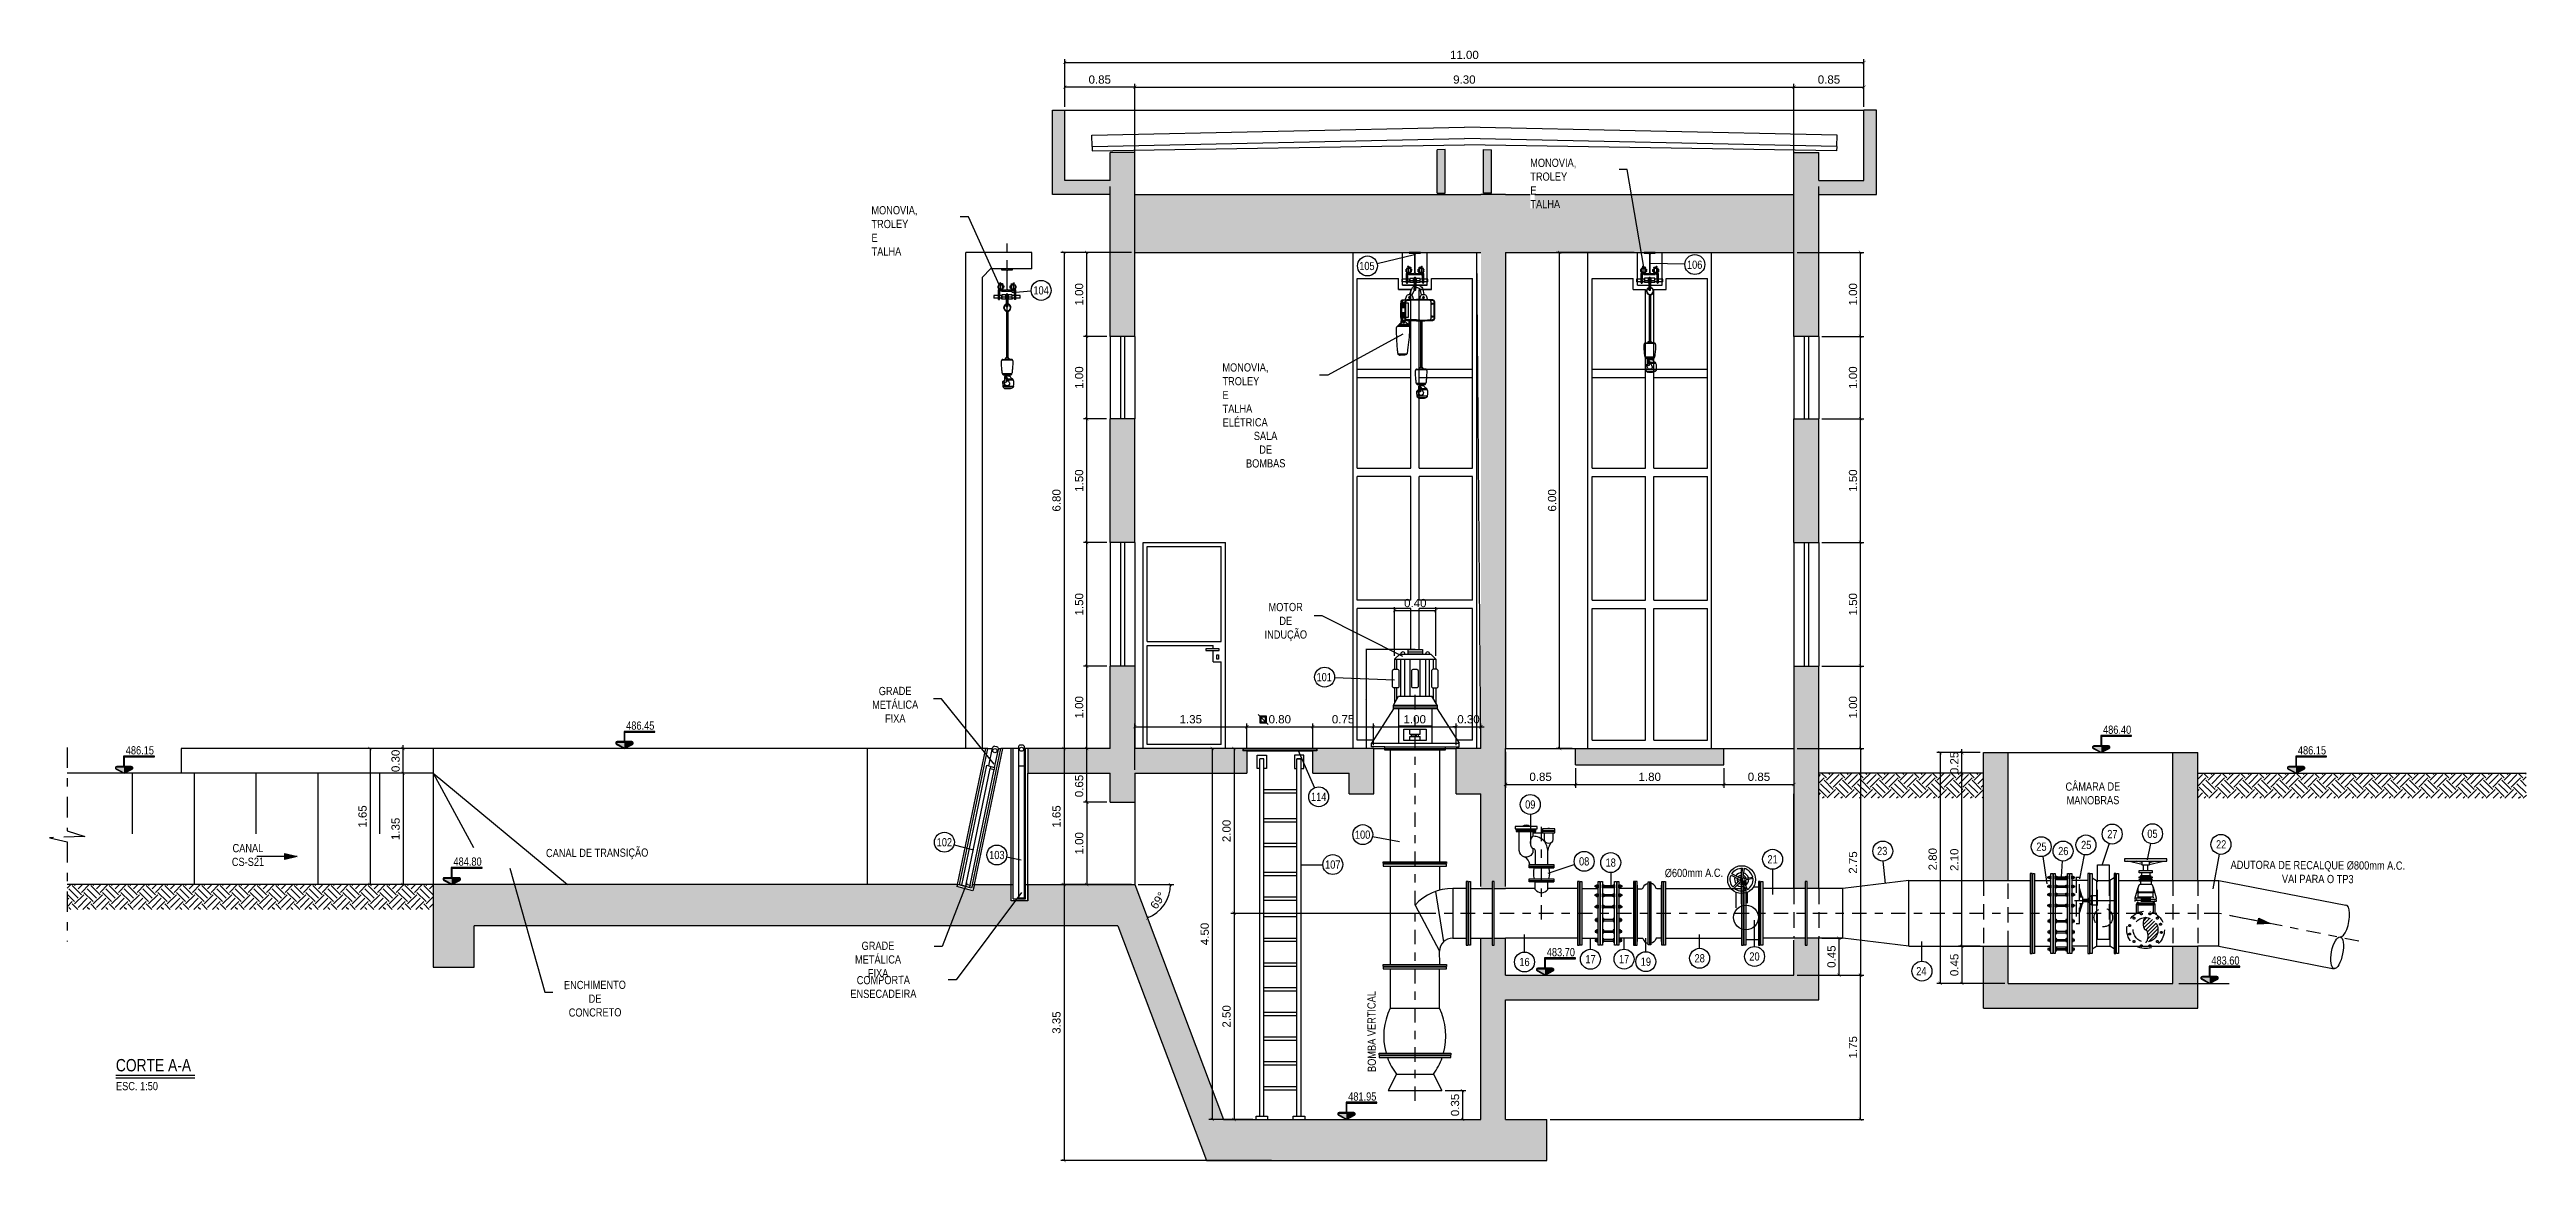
# Model space of a CAD drawing. Header units: feet. Extents: x 0 to 285115, y 0 to 9111421.
# Drawn here: x 285084.9 to 285114.96, y 9111352.69 to 9111366.19 of the extents above; entities that cross this region are included whole.
import ezdxf
from ezdxf import colors
from ezdxf.entities.mleader import LeaderData, LeaderLine
from ezdxf.enums import TextEntityAlignment as Align
from ezdxf.math import Vec2, Vec3

# ---------------------------------------------------------------- set-up
doc = ezdxf.new("R2010")
doc.units = ezdxf.units.FT
doc.header["$MEASUREMENT"] = 0
doc.linetypes.add('DASHDOT', pattern=[1, 0.5, -0.25, 0, -0.25])
doc.linetypes.add('HIDDEN', pattern=[0.375, 0.25, -0.125])
doc.layers.get('0').update_dxf_attribs({"linetype": 'CONTINUOUS'})
doc.layers.get('DEFPOINTS').update_dxf_attribs({"linetype": 'CONTINUOUS'})
for name, color, linetype in [('01', 1, 'CONTINUOUS'), ('02', 7, 'CONTINUOUS'), ('04', 4, 'CONTINUOUS'), ('06', 6, 'CONTINUOUS'), ('A-NIVEIS', 1, 'CONTINUOUS'), ('A-TEXTO', 2, 'CONTINUOUS'), ('ARQ_SENTIDO', 1, 'CONTINUOUS'), ('EIXO', 1, 'DASHDOT'), ('H-SA-CONTORNO', 2, 'CONTINUOUS'), ('H-SA-DIM', 1, 'CONTINUOUS'), ('H-SA-EIXOS', 1, 'DASHDOT'), ('H-SA-ESTRUTURA (CORTE)', 5, 'CONTINUOUS'), ('H-SA-HTC CONCRETO', 253, 'CONTINUOUS'), ('H-SA-TEXTO', 2, 'CONTINUOUS'), ('H-SA-TUBOS', 3, 'CONTINUOUS'), ('INDIC', 2, 'CONTINUOUS'), ('Left View-EGC-Monovias', 1, 'CONTINUOUS'), ('Left View-H-SA-EQUIP', 1, 'CONTINUOUS'), ('R140', 5, 'CONTINUOUS')]:
    doc.layers.add(name, color=color, linetype=linetype)
doc.styles.add('EGC_Arial_2.0mm', font='arial.ttf', dxfattribs={"width": 0.8, "height": 2})
doc.styles.add('EGC_Arial_3.0mm', font='arial.ttf', dxfattribs={"width": 0.8, "height": 3})
doc.styles.get("Standard").update_dxf_attribs({"font": 'arial.ttf'})
doc.dimstyles.new('Copy of EGC_2.0mm', dxfattribs={"dimtxt": 0.1, "dimasz": 0.04, "dimexe": 0.04, "dimexo": 0.04, "dimgap": 0.04, "dimtad": 1, "dimzin": 1, "dimdsep": 46, "dimtxsty": 'Standard', "dimblk": 'ARCHTICK', "dimcen": 0, "dimclrd": 1, "dimclre": 1, "dimclrt": 2, "dimazin": 0, "dimtfac": 1, "dimtix": 1, "dimtmove": 1, "dimatfit": 3, "dimldrblk": 'NONE', "dimfxl": 0.002, "dimtolj": 1, "dimtzin": 0, "dimlwd": -1, "dimarcsym": 0})

msp = doc.modelspace()

# ---------------------------------------------------------------- texts
at = {"layer": 'INDIC', "color": 2, "style": 'EGC_Arial_2.0mm', "width": 0.8}
for s, p in [('105', (285100.885, 9111363.563)), ('106', (285104.863, 9111363.578)), ('104', (285096.931, 9111363.267)), ('101', (285100.367, 9111358.575)), ('114', (285100.3, 9111357.123)), ('09', (285102.868, 9111357.03)), ('100', (285100.833, 9111356.664)), ('27', (285109.933, 9111356.671)), ('05', (285110.419, 9111356.675)), ('102', (285095.757, 9111356.572)), ('103', (285096.394, 9111356.417)), ('08', (285103.522, 9111356.34)), ('18', (285103.844, 9111356.325)), ('21', (285105.809, 9111356.365)), ('23', (285107.139, 9111356.466)), ('25', (285109.072, 9111356.518)), ('26', (285109.337, 9111356.465)), ('25', (285109.615, 9111356.539)), ('22', (285111.253, 9111356.546)), ('107', (285100.471, 9111356.301)), ('16', (285102.798, 9111355.119)), ('17', (285103.599, 9111355.152)), ('17', (285104.007, 9111355.154)), ('19', (285104.271, 9111355.123)), ('28', (285104.924, 9111355.164)), ('20', (285105.589, 9111355.186)), ('24', (285107.614, 9111355.008))]:
    msp.add_text(s, height=0.1, dxfattribs=at).set_placement(p, align=Align.MIDDLE_CENTER)

# ---------------------------------------------------------------- blocks, each defined once
blk = doc.blocks.new('_ArchTick')
at = {"color": 0, "linetype": 'ByBlock', "const_width": 0.15}
blk.add_lwpolyline([(-0.5, -0.5), (0.5, 0.5)], dxfattribs=at)
blk = doc.blocks.new('*D1175')
at = {"layer": 'DEFPOINTS', "color": 0, "transparency": 16777216}
for p in [(285103.224, 9111363.728), (285104.168, 9111363.728), (285103.418, 9111357.709)]:
    blk.add_point(p, dxfattribs=at)
at = {"layer": 'H-SA-DIM', "color": 1, "lineweight": -2, "transparency": 16777216}
for p, q in [((285104.128, 9111363.728), (285103.184, 9111363.728)), ((285103.378, 9111357.709), (285103.184, 9111357.709))]:
    blk.add_line(p, q, dxfattribs=at)
at = {"layer": 'H-SA-DIM', "color": 1, "transparency": 16777216}
blk.add_line((285103.224, 9111357.709), (285103.224, 9111363.728), dxfattribs=at)
at = {"layer": 'H-SA-DIM', "color": 1, "transparency": 16777216, "xscale": 0.04, "yscale": 0.04, "zscale": 0.04}
for p, rotation in [((285103.224, 9111363.728), 90), ((285103.224, 9111357.709), 270)]:
    blk.add_blockref('_ArchTick', p, dxfattribs=dict(at, rotation=rotation))
at = {"layer": 'H-SA-DIM', "color": 2, "transparency": 16777216, "insert": (285103.133, 9111360.719), "char_height": 0.1, "attachment_point": 5, "rotation": 90}
blk.add_mtext('\\A1;6.00', dxfattribs=at)
blk = doc.blocks.new('_None')
blk = doc.blocks.new('*D1176')
at = {"layer": 'DEFPOINTS', "color": 0, "transparency": 16777216}
for p in [(285100.964, 9111357.709), (285099.273, 9111355.709), (285101.468, 9111355.709)]:
    blk.add_point(p, dxfattribs=at)
at = {"layer": 'H-SA-DIM', "color": 1, "lineweight": -2, "transparency": 16777216}
for p, q in [((285100.924, 9111357.709), (285099.233, 9111357.709)), ((285101.428, 9111355.709), (285099.233, 9111355.709))]:
    blk.add_line(p, q, dxfattribs=at)
at = {"layer": 'H-SA-DIM', "color": 1, "transparency": 16777216}
blk.add_line((285099.273, 9111357.709), (285099.273, 9111355.709), dxfattribs=at)
at = {"layer": 'H-SA-DIM', "color": 1, "transparency": 16777216, "xscale": 0.04, "yscale": 0.04, "zscale": 0.04}
for p, rotation in [((285099.273, 9111357.709), 90), ((285099.273, 9111355.709), 270)]:
    blk.add_blockref('_ArchTick', p, dxfattribs=dict(at, rotation=rotation))
at = {"layer": 'H-SA-DIM', "color": 2, "transparency": 16777216, "insert": (285099.182, 9111356.709), "char_height": 0.1, "attachment_point": 5, "rotation": 90}
blk.add_mtext('\\A1;2.00', dxfattribs=at)
blk = doc.blocks.new('*D1177')
at = {"layer": 'DEFPOINTS', "color": 0, "transparency": 16777216}
for p in [(285101.66, 9111355.709), (285099.273, 9111353.209), (285099.542, 9111353.209)]:
    blk.add_point(p, dxfattribs=at)
at = {"layer": 'H-SA-DIM', "color": 1, "lineweight": -2, "transparency": 16777216}
for p, q in [((285101.62, 9111355.709), (285099.233, 9111355.709)), ((285099.502, 9111353.209), (285099.233, 9111353.209))]:
    blk.add_line(p, q, dxfattribs=at)
at = {"layer": 'H-SA-DIM', "color": 1, "transparency": 16777216}
blk.add_line((285099.273, 9111355.709), (285099.273, 9111353.209), dxfattribs=at)
at = {"layer": 'H-SA-DIM', "color": 1, "transparency": 16777216, "xscale": 0.04, "yscale": 0.04, "zscale": 0.04}
for p, rotation in [((285099.273, 9111355.709), 90), ((285099.273, 9111353.209), 270)]:
    blk.add_blockref('_ArchTick', p, dxfattribs=dict(at, rotation=rotation))
at = {"layer": 'H-SA-DIM', "color": 2, "transparency": 16777216, "insert": (285099.182, 9111354.459), "char_height": 0.1, "attachment_point": 5, "rotation": 90}
blk.add_mtext('\\A1;2.50', dxfattribs=at)
blk = doc.blocks.new('*D1183')
at = {"layer": 'DEFPOINTS', "color": 0, "transparency": 16777216}
for p in [(285101.722, 9111359.382), (285101.222, 9111358.792), (285101.722, 9111358.792)]:
    blk.add_point(p, dxfattribs=at)
at = {"layer": 'H-SA-DIM', "color": 1, "lineweight": -2, "transparency": 16777216}
for p, q in [((285101.222, 9111358.832), (285101.222, 9111359.422)), ((285101.722, 9111358.832), (285101.722, 9111359.422))]:
    blk.add_line(p, q, dxfattribs=at)
at = {"layer": 'H-SA-DIM', "color": 1, "transparency": 16777216}
blk.add_line((285101.222, 9111359.382), (285101.722, 9111359.382), dxfattribs=at)
at = {"layer": 'H-SA-DIM', "color": 1, "transparency": 16777216, "xscale": 0.04, "yscale": 0.04, "zscale": 0.04, "rotation": 180}
blk.add_blockref('_ArchTick', (285101.222, 9111359.382), dxfattribs=at)
at = {"layer": 'H-SA-DIM', "color": 1, "transparency": 16777216, "xscale": 0.04, "yscale": 0.04, "zscale": 0.04}
blk.add_blockref('_ArchTick', (285101.722, 9111359.382), dxfattribs=at)
at = {"layer": 'H-SA-DIM', "color": 2, "transparency": 16777216, "insert": (285101.472, 9111359.473), "char_height": 0.1, "attachment_point": 5}
blk.add_mtext('\\A1;0.40', dxfattribs=at)
blk = doc.blocks.new('*D1179')
at = {"layer": 'DEFPOINTS', "color": 0, "transparency": 16777216}
for p in [(285089.188, 9111357.709), (285089.551, 9111357.709), (285089.551, 9111357.409)]:
    blk.add_point(p, dxfattribs=at)
at = {"layer": 'H-SA-DIM', "color": 1, "lineweight": -2, "transparency": 16777216}
for p, q in [((285089.511, 9111357.709), (285089.148, 9111357.709)), ((285089.511, 9111357.409), (285089.148, 9111357.409))]:
    blk.add_line(p, q, dxfattribs=at)
at = {"layer": 'H-SA-DIM', "color": 1, "transparency": 16777216}
for p, q in [((285089.188, 9111357.709), (285089.188, 9111357.749)), ((285089.188, 9111357.409), (285089.188, 9111357.709)), ((285089.188, 9111357.409), (285089.188, 9111357.369))]:
    blk.add_line(p, q, dxfattribs=at)
at = {"layer": 'H-SA-DIM', "color": 1, "transparency": 16777216, "xscale": 0.04, "yscale": 0.04, "zscale": 0.04}
for p, rotation in [((285089.188, 9111357.709), 270), ((285089.188, 9111357.409), 90)]:
    blk.add_blockref('_ArchTick', p, dxfattribs=dict(at, rotation=rotation))
at = {"layer": 'H-SA-DIM', "color": 2, "transparency": 16777216, "insert": (285089.097, 9111357.559), "char_height": 0.1, "attachment_point": 5, "rotation": 90}
blk.add_mtext('\\A1;0.30', dxfattribs=at)
blk = doc.blocks.new('*D1180')
at = {"layer": 'DEFPOINTS', "color": 0, "transparency": 16777216}
for p in [(285089.551, 9111357.409), (285089.188, 9111356.059), (285089.551, 9111356.059)]:
    blk.add_point(p, dxfattribs=at)
at = {"layer": 'H-SA-DIM', "color": 1, "lineweight": -2, "transparency": 16777216}
for p, q in [((285089.511, 9111357.409), (285089.148, 9111357.409)), ((285089.511, 9111356.059), (285089.148, 9111356.059))]:
    blk.add_line(p, q, dxfattribs=at)
at = {"layer": 'H-SA-DIM', "color": 1, "transparency": 16777216}
blk.add_line((285089.188, 9111357.409), (285089.188, 9111356.059), dxfattribs=at)
at = {"layer": 'H-SA-DIM', "color": 1, "transparency": 16777216, "xscale": 0.04, "yscale": 0.04, "zscale": 0.04}
for p, rotation in [((285089.188, 9111357.409), 90), ((285089.188, 9111356.059), 270)]:
    blk.add_blockref('_ArchTick', p, dxfattribs=dict(at, rotation=rotation))
at = {"layer": 'H-SA-DIM', "color": 2, "transparency": 16777216, "insert": (285089.097, 9111356.734), "char_height": 0.1, "attachment_point": 5, "rotation": 90}
blk.add_mtext('\\A1;1.35', dxfattribs=at)
blk = doc.blocks.new('*U1192')
at = {"color": 5}
blk.add_line((5, -9.04), (24.18, -9.04), dxfattribs=at)
blk.add_line((5, -9.71), (24.18, -9.71))
at = {"style": 'EGC_Arial_3.0mm', "width": 0.8}
blk.add_attdef('TITULO', text='', height=3, dxfattribs=at).set_placement((5, -9.04), align=Align.BOTTOM_LEFT)
at = {"style": 'EGC_Arial_2.0mm', "width": 0.8}
blk.add_attdef('ESCALA', text='', height=2, dxfattribs=at).set_placement((5.03, -10.71), align=Align.TOP_LEFT)
blk = doc.blocks.new('EGC-SETA SENTIDO DA TUBULAÇÃO')
h = blk.add_hatch(color=256)
h.dxf.hatch_style = 1
h.paths.add_polyline_path([(-3, 0.75), (0, 0), (-3, -0.75)])
blk.add_line((0, 0), (-9.84, 0))
blk.add_lwpolyline([(-3, 0.75), (0, 0), (-3, -0.75), (-3, 0.75)])
blk = doc.blocks.new('*U1196')
at = {"true_color": 0xffffff}
h = blk.add_hatch(color=7, dxfattribs=at)
h.dxf.hatch_style = 1
edge = h.paths.add_edge_path()
edge.add_line((-0.1, 1.66), (-1.77, 1.66))
edge.add_arc((-1.77, 1.31), 0.35, 90, 240)
edge.add_line((-1.95, 1.01), (0, 0))
edge.add_line((0, 0), (1.95, 1.01))
edge.add_arc((1.77, 1.31), 0.35, 300, 450)
edge.add_line((1.77, 1.66), (0.1, 1.66))
edge.add_line((0.1, 1.66), (0.1, 3.96))
edge.add_line((0.1, 3.96), (7.36, 3.96))
edge.add_line((7.36, 3.96), (7.36, 4.16))
edge.add_line((7.36, 4.16), (-0.1, 4.16))
edge.add_line((-0.1, 4.16), (-0.1, 1.66))
at = {"color": 7, "true_color": 0xffffff}
blk.add_lwpolyline([(-0.1, 1.66), (-1.77, 1.66, 0.767327), (-1.95, 1.01), (0, 0), (1.95, 1.01, 0.767327), (1.77, 1.66), (0.1, 1.66), (0.1, 3.96), (7.36, 3.96), (7.36, 4.16), (-0.1, 4.16)], format="xyb", close=True, dxfattribs=at)
blk.add_lwpolyline([(0, 0), (-1.9, 1.1, -0.767327), (-1.77, 1.56), (1.77, 1.56, -0.767327), (1.9, 1.1)], format="xyb", close=True)
blk.add_lwpolyline([(0, 1.56), (0, 4.06), (7.36, 4.06)])
for points in [[(0, 1.56), (0, 0), (0.93, 1.56), (1.06, 0.61)], [(0.93, 1.56), (1.06, 0.61), (1.86, 1.55), (1.9, 1.1)], [(1.86, 1.55), (1.9, 1.1), (1.99, 1.44), (2, 1.2)]]:
    blk.add_solid(points)
at = {"layer": 'A-TEXTO', "style": 'EGC_Arial_2.0mm', "width": 0.8}
blk.add_attdef('COTA', text='', height=2, dxfattribs=at).set_placement((7.26, 4.56), align=Align.RIGHT)
blk = doc.blocks.new('*D1185')
at = {"layer": 'DEFPOINTS', "color": 0, "transparency": 16777216}
for p in [(285097.768, 9111357.059), (285097.485, 9111356.059), (285098.068, 9111356.059)]:
    blk.add_point(p, dxfattribs=at)
at = {"layer": 'H-SA-DIM', "color": 1, "lineweight": -2, "transparency": 16777216}
for p, q in [((285097.728, 9111357.059), (285097.445, 9111357.059)), ((285098.028, 9111356.059), (285097.445, 9111356.059))]:
    blk.add_line(p, q, dxfattribs=at)
at = {"layer": 'H-SA-DIM', "color": 1, "transparency": 16777216}
blk.add_line((285097.485, 9111357.059), (285097.485, 9111356.059), dxfattribs=at)
at = {"layer": 'H-SA-DIM', "color": 1, "transparency": 16777216, "xscale": 0.04, "yscale": 0.04, "zscale": 0.04}
for p, rotation in [((285097.485, 9111357.059), 90), ((285097.485, 9111356.059), 270)]:
    blk.add_blockref('_ArchTick', p, dxfattribs=dict(at, rotation=rotation))
at = {"layer": 'H-SA-DIM', "color": 2, "transparency": 16777216, "insert": (285097.394, 9111356.559), "char_height": 0.1, "attachment_point": 5, "rotation": 90}
blk.add_mtext('\\A1;1.00', dxfattribs=at)
blk = doc.blocks.new('*D1186')
at = {"layer": 'DEFPOINTS', "color": 0, "transparency": 16777216}
for p in [(285097.484, 9111357.709), (285097.766, 9111357.709), (285097.768, 9111357.059)]:
    blk.add_point(p, dxfattribs=at)
at = {"layer": 'H-SA-DIM', "color": 1, "lineweight": -2, "transparency": 16777216}
for p, q in [((285097.726, 9111357.709), (285097.444, 9111357.709)), ((285097.728, 9111357.059), (285097.444, 9111357.059))]:
    blk.add_line(p, q, dxfattribs=at)
at = {"layer": 'H-SA-DIM', "color": 1, "transparency": 16777216}
blk.add_line((285097.484, 9111357.059), (285097.484, 9111357.709), dxfattribs=at)
at = {"layer": 'H-SA-DIM', "color": 1, "transparency": 16777216, "xscale": 0.04, "yscale": 0.04, "zscale": 0.04}
for p, rotation in [((285097.484, 9111357.709), 90), ((285097.484, 9111357.059), 270)]:
    blk.add_blockref('_ArchTick', p, dxfattribs=dict(at, rotation=rotation))
at = {"layer": 'H-SA-DIM', "color": 2, "transparency": 16777216, "insert": (285097.393, 9111357.254), "char_height": 0.1, "attachment_point": 5, "rotation": 90}
blk.add_mtext('\\A1;0.65', dxfattribs=at)
blk = doc.blocks.new('*D1187')
at = {"layer": 'DEFPOINTS', "color": 0, "transparency": 16777216}
for p in [(285097.484, 9111358.709), (285097.768, 9111358.709), (285097.768, 9111357.709)]:
    blk.add_point(p, dxfattribs=at)
at = {"layer": 'H-SA-DIM', "color": 1, "lineweight": -2, "transparency": 16777216}
for p, q in [((285097.728, 9111358.709), (285097.444, 9111358.709)), ((285097.728, 9111357.709), (285097.444, 9111357.709))]:
    blk.add_line(p, q, dxfattribs=at)
at = {"layer": 'H-SA-DIM', "color": 1, "transparency": 16777216}
blk.add_line((285097.484, 9111357.709), (285097.484, 9111358.709), dxfattribs=at)
at = {"layer": 'H-SA-DIM', "color": 1, "transparency": 16777216, "xscale": 0.04, "yscale": 0.04, "zscale": 0.04}
for p, rotation in [((285097.484, 9111358.709), 90), ((285097.484, 9111357.709), 270)]:
    blk.add_blockref('_ArchTick', p, dxfattribs=dict(at, rotation=rotation))
at = {"layer": 'H-SA-DIM', "color": 2, "transparency": 16777216, "insert": (285097.393, 9111358.209), "char_height": 0.1, "attachment_point": 5, "rotation": 90}
blk.add_mtext('\\A1;1.00', dxfattribs=at)
blk = doc.blocks.new('*D1188')
at = {"layer": 'DEFPOINTS', "color": 0, "transparency": 16777216}
for p in [(285097.484, 9111360.209), (285097.768, 9111360.209), (285097.768, 9111358.709)]:
    blk.add_point(p, dxfattribs=at)
at = {"layer": 'H-SA-DIM', "color": 1, "lineweight": -2, "transparency": 16777216}
for p, q in [((285097.728, 9111360.209), (285097.444, 9111360.209)), ((285097.728, 9111358.709), (285097.444, 9111358.709))]:
    blk.add_line(p, q, dxfattribs=at)
at = {"layer": 'H-SA-DIM', "color": 1, "transparency": 16777216}
blk.add_line((285097.484, 9111358.709), (285097.484, 9111360.209), dxfattribs=at)
at = {"layer": 'H-SA-DIM', "color": 1, "transparency": 16777216, "xscale": 0.04, "yscale": 0.04, "zscale": 0.04}
for p, rotation in [((285097.484, 9111360.209), 90), ((285097.484, 9111358.709), 270)]:
    blk.add_blockref('_ArchTick', p, dxfattribs=dict(at, rotation=rotation))
at = {"layer": 'H-SA-DIM', "color": 2, "transparency": 16777216, "insert": (285097.393, 9111359.459), "char_height": 0.1, "attachment_point": 5, "rotation": 90}
blk.add_mtext('\\A1;1.50', dxfattribs=at)
blk = doc.blocks.new('*D1189')
at = {"layer": 'DEFPOINTS', "color": 0, "transparency": 16777216}
for p in [(285097.484, 9111361.709), (285097.766, 9111361.709), (285097.768, 9111360.209)]:
    blk.add_point(p, dxfattribs=at)
at = {"layer": 'H-SA-DIM', "color": 1, "lineweight": -2, "transparency": 16777216}
for p, q in [((285097.726, 9111361.709), (285097.444, 9111361.709)), ((285097.728, 9111360.209), (285097.444, 9111360.209))]:
    blk.add_line(p, q, dxfattribs=at)
at = {"layer": 'H-SA-DIM', "color": 1, "transparency": 16777216}
blk.add_line((285097.484, 9111360.209), (285097.484, 9111361.709), dxfattribs=at)
at = {"layer": 'H-SA-DIM', "color": 1, "transparency": 16777216, "xscale": 0.04, "yscale": 0.04, "zscale": 0.04}
for p, rotation in [((285097.484, 9111361.709), 90), ((285097.484, 9111360.209), 270)]:
    blk.add_blockref('_ArchTick', p, dxfattribs=dict(at, rotation=rotation))
at = {"layer": 'H-SA-DIM', "color": 2, "transparency": 16777216, "insert": (285097.393, 9111360.959), "char_height": 0.1, "attachment_point": 5, "rotation": 90}
blk.add_mtext('\\A1;1.50', dxfattribs=at)
blk = doc.blocks.new('*D1190')
at = {"layer": 'DEFPOINTS', "color": 0, "transparency": 16777216}
for p in [(285098.068, 9111363.728), (285097.209, 9111357.709), (285097.768, 9111357.709)]:
    blk.add_point(p, dxfattribs=at)
at = {"layer": 'H-SA-DIM', "color": 1, "lineweight": -2, "transparency": 16777216}
for p, q in [((285098.028, 9111363.728), (285097.169, 9111363.728)), ((285097.728, 9111357.709), (285097.169, 9111357.709))]:
    blk.add_line(p, q, dxfattribs=at)
at = {"layer": 'H-SA-DIM', "color": 1, "transparency": 16777216}
blk.add_line((285097.209, 9111363.728), (285097.209, 9111357.709), dxfattribs=at)
at = {"layer": 'H-SA-DIM', "color": 1, "transparency": 16777216, "xscale": 0.04, "yscale": 0.04, "zscale": 0.04}
for p, rotation in [((285097.209, 9111363.728), 90), ((285097.209, 9111357.709), 270)]:
    blk.add_blockref('_ArchTick', p, dxfattribs=dict(at, rotation=rotation))
at = {"layer": 'H-SA-DIM', "color": 2, "transparency": 16777216, "insert": (285097.118, 9111360.719), "char_height": 0.1, "attachment_point": 5, "rotation": 90}
blk.add_mtext('\\A1;6.80', dxfattribs=at)
blk = doc.blocks.new('*D1191')
at = {"layer": 'DEFPOINTS', "color": 0, "transparency": 16777216}
for p in [(285097.768, 9111357.709), (285097.209, 9111356.059), (285098.068, 9111356.059)]:
    blk.add_point(p, dxfattribs=at)
at = {"layer": 'H-SA-DIM', "color": 1, "lineweight": -2, "transparency": 16777216}
for p, q in [((285097.728, 9111357.709), (285097.169, 9111357.709)), ((285098.028, 9111356.059), (285097.169, 9111356.059))]:
    blk.add_line(p, q, dxfattribs=at)
at = {"layer": 'H-SA-DIM', "color": 1, "transparency": 16777216}
blk.add_line((285097.209, 9111357.709), (285097.209, 9111356.059), dxfattribs=at)
at = {"layer": 'H-SA-DIM', "color": 1, "transparency": 16777216, "xscale": 0.04, "yscale": 0.04, "zscale": 0.04}
for p, rotation in [((285097.209, 9111357.709), 90), ((285097.209, 9111356.059), 270)]:
    blk.add_blockref('_ArchTick', p, dxfattribs=dict(at, rotation=rotation))
at = {"layer": 'H-SA-DIM', "color": 2, "transparency": 16777216, "insert": (285097.118, 9111356.884), "char_height": 0.1, "attachment_point": 5, "rotation": 90}
blk.add_mtext('\\A1;1.65', dxfattribs=at)
blk = doc.blocks.new('*D1193')
at = {"layer": 'DEFPOINTS', "color": 0, "transparency": 16777216}
for p in [(285099.603, 9111357.709), (285099.008, 9111353.209), (285099.542, 9111353.209)]:
    blk.add_point(p, dxfattribs=at)
at = {"layer": 'H-SA-DIM', "color": 1, "lineweight": -2, "transparency": 16777216}
for p, q in [((285099.563, 9111357.709), (285098.968, 9111357.709)), ((285099.502, 9111353.209), (285098.968, 9111353.209))]:
    blk.add_line(p, q, dxfattribs=at)
at = {"layer": 'H-SA-DIM', "color": 1, "transparency": 16777216}
blk.add_line((285099.008, 9111357.709), (285099.008, 9111353.209), dxfattribs=at)
at = {"layer": 'H-SA-DIM', "color": 1, "transparency": 16777216, "xscale": 0.04, "yscale": 0.04, "zscale": 0.04}
for p, rotation in [((285099.008, 9111357.709), 90), ((285099.008, 9111353.209), 270)]:
    blk.add_blockref('_ArchTick', p, dxfattribs=dict(at, rotation=rotation))
at = {"layer": 'H-SA-DIM', "color": 2, "transparency": 16777216, "insert": (285098.917, 9111355.459), "char_height": 0.1, "attachment_point": 5, "rotation": 90}
blk.add_mtext('\\A1;4.50', dxfattribs=at)
blk = doc.blocks.new('*D1194')
at = {"layer": 'DEFPOINTS', "color": 0, "transparency": 16777216}
for p in [(285106.068, 9111357.709), (285106.068, 9111354.959), (285106.876, 9111354.959)]:
    blk.add_point(p, dxfattribs=at)
at = {"layer": 'H-SA-DIM', "color": 1, "lineweight": -2, "transparency": 16777216}
for p, q in [((285106.108, 9111357.709), (285106.916, 9111357.709)), ((285106.108, 9111354.959), (285106.916, 9111354.959))]:
    blk.add_line(p, q, dxfattribs=at)
at = {"layer": 'H-SA-DIM', "color": 1, "transparency": 16777216}
blk.add_line((285106.876, 9111357.709), (285106.876, 9111354.959), dxfattribs=at)
at = {"layer": 'H-SA-DIM', "color": 1, "transparency": 16777216, "xscale": 0.04, "yscale": 0.04, "zscale": 0.04}
for p, rotation in [((285106.876, 9111357.709), 90), ((285106.876, 9111354.959), 270)]:
    blk.add_blockref('_ArchTick', p, dxfattribs=dict(at, rotation=rotation))
at = {"layer": 'H-SA-DIM', "color": 2, "transparency": 16777216, "insert": (285106.785, 9111356.326), "char_height": 0.1, "attachment_point": 5, "rotation": 90}
blk.add_mtext('\\A1;2.75', dxfattribs=at)
blk = doc.blocks.new('*D1198')
at = {"layer": 'DEFPOINTS', "color": 0, "transparency": 16777216}
for p in [(285089.551, 9111357.709), (285088.787, 9111356.059), (285089.743, 9111356.059)]:
    blk.add_point(p, dxfattribs=at)
at = {"layer": 'H-SA-DIM', "color": 1, "lineweight": -2, "transparency": 16777216}
for p, q in [((285089.511, 9111357.709), (285088.747, 9111357.709)), ((285089.703, 9111356.059), (285088.747, 9111356.059))]:
    blk.add_line(p, q, dxfattribs=at)
at = {"layer": 'H-SA-DIM', "color": 1, "transparency": 16777216}
blk.add_line((285088.787, 9111357.709), (285088.787, 9111356.059), dxfattribs=at)
at = {"layer": 'H-SA-DIM', "color": 1, "transparency": 16777216, "xscale": 0.04, "yscale": 0.04, "zscale": 0.04}
for p, rotation in [((285088.787, 9111357.709), 90), ((285088.787, 9111356.059), 270)]:
    blk.add_blockref('_ArchTick', p, dxfattribs=dict(at, rotation=rotation))
at = {"layer": 'H-SA-DIM', "color": 2, "transparency": 16777216, "insert": (285088.696, 9111356.884), "char_height": 0.1, "attachment_point": 5, "rotation": 90}
blk.add_mtext('\\A1;1.65', dxfattribs=at)
blk = doc.blocks.new('*D1199')
at = {"layer": 'DEFPOINTS', "color": 0, "transparency": 16777216}
for p in [(285099.428, 9111357.972), (285099.428, 9111357.679), (285098.068, 9111357.409)]:
    blk.add_point(p, dxfattribs=at)
at = {"layer": 'H-SA-DIM', "color": 1, "lineweight": -2, "transparency": 16777216}
for p, q in [((285098.068, 9111357.449), (285098.068, 9111358.012)), ((285099.428, 9111357.719), (285099.428, 9111358.012))]:
    blk.add_line(p, q, dxfattribs=at)
at = {"layer": 'H-SA-DIM', "color": 1, "transparency": 16777216}
blk.add_line((285098.068, 9111357.972), (285099.428, 9111357.972), dxfattribs=at)
at = {"layer": 'H-SA-DIM', "color": 1, "transparency": 16777216, "xscale": 0.04, "yscale": 0.04, "zscale": 0.04, "rotation": 180}
blk.add_blockref('_ArchTick', (285098.068, 9111357.972), dxfattribs=at)
at = {"layer": 'H-SA-DIM', "color": 1, "transparency": 16777216, "xscale": 0.04, "yscale": 0.04, "zscale": 0.04}
blk.add_blockref('_ArchTick', (285099.428, 9111357.972), dxfattribs=at)
at = {"layer": 'H-SA-DIM', "color": 2, "transparency": 16777216, "insert": (285098.748, 9111358.063), "char_height": 0.1, "attachment_point": 5}
blk.add_mtext('\\A1;1.35', dxfattribs=at)
blk = doc.blocks.new('*D1200')
at = {"layer": 'DEFPOINTS', "color": 0, "transparency": 16777216}
for p in [(285100.228, 9111357.972), (285099.428, 9111357.679), (285100.228, 9111357.679)]:
    blk.add_point(p, dxfattribs=at)
at = {"layer": 'H-SA-DIM', "color": 1, "lineweight": -2, "transparency": 16777216}
for p, q in [((285099.428, 9111357.719), (285099.428, 9111358.012)), ((285100.228, 9111357.719), (285100.228, 9111358.012))]:
    blk.add_line(p, q, dxfattribs=at)
at = {"layer": 'H-SA-DIM', "color": 1, "transparency": 16777216}
blk.add_line((285099.428, 9111357.972), (285100.228, 9111357.972), dxfattribs=at)
at = {"layer": 'H-SA-DIM', "color": 1, "transparency": 16777216, "xscale": 0.04, "yscale": 0.04, "zscale": 0.04, "rotation": 180}
blk.add_blockref('_ArchTick', (285099.428, 9111357.972), dxfattribs=at)
at = {"layer": 'H-SA-DIM', "color": 1, "transparency": 16777216, "xscale": 0.04, "yscale": 0.04, "zscale": 0.04}
blk.add_blockref('_ArchTick', (285100.228, 9111357.972), dxfattribs=at)
at = {"layer": 'H-SA-DIM', "color": 2, "transparency": 16777216, "insert": (285099.828, 9111358.063), "char_height": 0.1, "attachment_point": 5}
blk.add_mtext('\\A1;0.80', dxfattribs=at)
blk = doc.blocks.new('*D1201')
at = {"layer": 'DEFPOINTS', "color": 0, "transparency": 16777216}
for p in [(285100.964, 9111357.972), (285100.228, 9111357.685), (285100.964, 9111357.709)]:
    blk.add_point(p, dxfattribs=at)
at = {"layer": 'H-SA-DIM', "color": 1, "lineweight": -2, "transparency": 16777216}
for p, q in [((285100.228, 9111357.725), (285100.228, 9111358.012)), ((285100.964, 9111357.749), (285100.964, 9111358.012))]:
    blk.add_line(p, q, dxfattribs=at)
at = {"layer": 'H-SA-DIM', "color": 1, "transparency": 16777216}
blk.add_line((285100.228, 9111357.972), (285100.964, 9111357.972), dxfattribs=at)
at = {"layer": 'H-SA-DIM', "color": 1, "transparency": 16777216, "xscale": 0.04, "yscale": 0.04, "zscale": 0.04, "rotation": 180}
blk.add_blockref('_ArchTick', (285100.228, 9111357.972), dxfattribs=at)
at = {"layer": 'H-SA-DIM', "color": 1, "transparency": 16777216, "xscale": 0.04, "yscale": 0.04, "zscale": 0.04}
blk.add_blockref('_ArchTick', (285100.964, 9111357.972), dxfattribs=at)
at = {"layer": 'H-SA-DIM', "color": 2, "transparency": 16777216, "insert": (285100.596, 9111358.063), "char_height": 0.1, "attachment_point": 5}
blk.add_mtext('\\A1;0.75', dxfattribs=at)
blk = doc.blocks.new('*D1202')
at = {"layer": 'DEFPOINTS', "color": 0, "transparency": 16777216}
for p in [(285101.968, 9111357.972), (285100.964, 9111357.709), (285101.968, 9111357.709)]:
    blk.add_point(p, dxfattribs=at)
at = {"layer": 'H-SA-DIM', "color": 1, "lineweight": -2, "transparency": 16777216}
for p, q in [((285100.964, 9111357.749), (285100.964, 9111358.012)), ((285101.968, 9111357.749), (285101.968, 9111358.012))]:
    blk.add_line(p, q, dxfattribs=at)
at = {"layer": 'H-SA-DIM', "color": 1, "transparency": 16777216}
blk.add_line((285100.964, 9111357.972), (285101.968, 9111357.972), dxfattribs=at)
at = {"layer": 'H-SA-DIM', "color": 1, "transparency": 16777216, "xscale": 0.04, "yscale": 0.04, "zscale": 0.04, "rotation": 180}
blk.add_blockref('_ArchTick', (285100.964, 9111357.972), dxfattribs=at)
at = {"layer": 'H-SA-DIM', "color": 1, "transparency": 16777216, "xscale": 0.04, "yscale": 0.04, "zscale": 0.04}
blk.add_blockref('_ArchTick', (285101.968, 9111357.972), dxfattribs=at)
at = {"layer": 'H-SA-DIM', "color": 2, "transparency": 16777216, "insert": (285101.466, 9111358.063), "char_height": 0.1, "attachment_point": 5}
blk.add_mtext('\\A1;1.00', dxfattribs=at)
blk = doc.blocks.new('*D1203')
at = {"layer": 'DEFPOINTS', "color": 0, "transparency": 16777216}
for p in [(285102.268, 9111357.972), (285101.968, 9111357.709), (285102.268, 9111357.709)]:
    blk.add_point(p, dxfattribs=at)
at = {"layer": 'H-SA-DIM', "color": 1, "transparency": 16777216}
for p, q in [((285101.968, 9111357.972), (285101.928, 9111357.972)), ((285101.968, 9111357.972), (285102.268, 9111357.972)), ((285102.268, 9111357.972), (285102.308, 9111357.972))]:
    blk.add_line(p, q, dxfattribs=at)
at = {"layer": 'H-SA-DIM', "color": 1, "lineweight": -2, "transparency": 16777216}
for p, q in [((285101.968, 9111357.749), (285101.968, 9111358.012)), ((285102.268, 9111357.749), (285102.268, 9111358.012))]:
    blk.add_line(p, q, dxfattribs=at)
at = {"layer": 'H-SA-DIM', "color": 1, "transparency": 16777216, "xscale": 0.04, "yscale": 0.04, "zscale": 0.04}
blk.add_blockref('_ArchTick', (285101.968, 9111357.972), dxfattribs=at)
at = {"layer": 'H-SA-DIM', "color": 1, "transparency": 16777216, "xscale": 0.04, "yscale": 0.04, "zscale": 0.04, "rotation": 180}
blk.add_blockref('_ArchTick', (285102.268, 9111357.972), dxfattribs=at)
at = {"layer": 'H-SA-DIM', "color": 2, "transparency": 16777216, "insert": (285102.118, 9111358.063), "char_height": 0.1, "attachment_point": 5}
blk.add_mtext('\\A1;0.30', dxfattribs=at)
blk = doc.blocks.new('*D1204')
at = {"layer": 'DEFPOINTS', "color": 0, "transparency": 16777216}
for p in [(285102.568, 9111357.709), (285103.418, 9111357.509), (285103.418, 9111357.273)]:
    blk.add_point(p, dxfattribs=at)
at = {"layer": 'H-SA-DIM', "color": 1, "lineweight": -2, "transparency": 16777216}
for p, q in [((285102.568, 9111357.669), (285102.568, 9111357.233)), ((285103.418, 9111357.469), (285103.418, 9111357.233))]:
    blk.add_line(p, q, dxfattribs=at)
at = {"layer": 'H-SA-DIM', "color": 1, "transparency": 16777216}
blk.add_line((285102.568, 9111357.273), (285103.418, 9111357.273), dxfattribs=at)
at = {"layer": 'H-SA-DIM', "color": 1, "transparency": 16777216, "xscale": 0.04, "yscale": 0.04, "zscale": 0.04, "rotation": 180}
blk.add_blockref('_ArchTick', (285102.568, 9111357.273), dxfattribs=at)
at = {"layer": 'H-SA-DIM', "color": 1, "transparency": 16777216, "xscale": 0.04, "yscale": 0.04, "zscale": 0.04}
blk.add_blockref('_ArchTick', (285103.418, 9111357.273), dxfattribs=at)
at = {"layer": 'H-SA-DIM', "color": 2, "transparency": 16777216, "insert": (285102.993, 9111357.365), "char_height": 0.1, "attachment_point": 5}
blk.add_mtext('\\A1;0.85', dxfattribs=at)
blk = doc.blocks.new('*D1205')
at = {"layer": 'DEFPOINTS', "color": 0, "transparency": 16777216}
for p in [(285103.418, 9111357.509), (285105.218, 9111357.509), (285105.218, 9111357.273)]:
    blk.add_point(p, dxfattribs=at)
at = {"layer": 'H-SA-DIM', "color": 1, "lineweight": -2, "transparency": 16777216}
for p, q in [((285103.418, 9111357.469), (285103.418, 9111357.233)), ((285105.218, 9111357.469), (285105.218, 9111357.233))]:
    blk.add_line(p, q, dxfattribs=at)
at = {"layer": 'H-SA-DIM', "color": 1, "transparency": 16777216}
blk.add_line((285103.418, 9111357.273), (285105.218, 9111357.273), dxfattribs=at)
at = {"layer": 'H-SA-DIM', "color": 1, "transparency": 16777216, "xscale": 0.04, "yscale": 0.04, "zscale": 0.04, "rotation": 180}
blk.add_blockref('_ArchTick', (285103.418, 9111357.273), dxfattribs=at)
at = {"layer": 'H-SA-DIM', "color": 1, "transparency": 16777216, "xscale": 0.04, "yscale": 0.04, "zscale": 0.04}
blk.add_blockref('_ArchTick', (285105.218, 9111357.273), dxfattribs=at)
at = {"layer": 'H-SA-DIM', "color": 2, "transparency": 16777216, "insert": (285104.318, 9111357.365), "char_height": 0.1, "attachment_point": 5}
blk.add_mtext('\\A1;1.80', dxfattribs=at)
blk = doc.blocks.new('*D1206')
at = {"layer": 'DEFPOINTS', "color": 0, "transparency": 16777216}
for p in [(285106.068, 9111357.709), (285105.218, 9111357.509), (285106.068, 9111357.273)]:
    blk.add_point(p, dxfattribs=at)
at = {"layer": 'H-SA-DIM', "color": 1, "lineweight": -2, "transparency": 16777216}
for p, q in [((285106.068, 9111357.669), (285106.068, 9111357.233)), ((285105.218, 9111357.469), (285105.218, 9111357.233))]:
    blk.add_line(p, q, dxfattribs=at)
at = {"layer": 'H-SA-DIM', "color": 1, "transparency": 16777216}
blk.add_line((285105.218, 9111357.273), (285106.068, 9111357.273), dxfattribs=at)
at = {"layer": 'H-SA-DIM', "color": 1, "transparency": 16777216, "xscale": 0.04, "yscale": 0.04, "zscale": 0.04, "rotation": 180}
blk.add_blockref('_ArchTick', (285105.218, 9111357.273), dxfattribs=at)
at = {"layer": 'H-SA-DIM', "color": 1, "transparency": 16777216, "xscale": 0.04, "yscale": 0.04, "zscale": 0.04}
blk.add_blockref('_ArchTick', (285106.068, 9111357.273), dxfattribs=at)
at = {"layer": 'H-SA-DIM', "color": 2, "transparency": 16777216, "insert": (285105.643, 9111357.365), "char_height": 0.1, "attachment_point": 5}
blk.add_mtext('\\A1;0.85', dxfattribs=at)
blk = doc.blocks.new('*D1207')
at = {"layer": 'DEFPOINTS', "color": 0, "transparency": 16777216}
for p in [(285106.368, 9111358.709), (285106.876, 9111358.709), (285106.068, 9111357.709)]:
    blk.add_point(p, dxfattribs=at)
at = {"layer": 'H-SA-DIM', "color": 1, "lineweight": -2, "transparency": 16777216}
for p, q in [((285106.408, 9111358.709), (285106.916, 9111358.709)), ((285106.108, 9111357.709), (285106.916, 9111357.709))]:
    blk.add_line(p, q, dxfattribs=at)
at = {"layer": 'H-SA-DIM', "color": 1, "transparency": 16777216}
blk.add_line((285106.876, 9111357.709), (285106.876, 9111358.709), dxfattribs=at)
at = {"layer": 'H-SA-DIM', "color": 1, "transparency": 16777216, "xscale": 0.04, "yscale": 0.04, "zscale": 0.04}
for p, rotation in [((285106.876, 9111358.709), 90), ((285106.876, 9111357.709), 270)]:
    blk.add_blockref('_ArchTick', p, dxfattribs=dict(at, rotation=rotation))
at = {"layer": 'H-SA-DIM', "color": 2, "transparency": 16777216, "insert": (285106.785, 9111358.209), "char_height": 0.1, "attachment_point": 5, "rotation": 90}
blk.add_mtext('\\A1;1.00', dxfattribs=at)
blk = doc.blocks.new('*D1208')
at = {"layer": 'DEFPOINTS', "color": 0, "transparency": 16777216}
for p in [(285106.368, 9111360.209), (285106.876, 9111360.209), (285106.368, 9111358.709)]:
    blk.add_point(p, dxfattribs=at)
at = {"layer": 'H-SA-DIM', "color": 1, "lineweight": -2, "transparency": 16777216}
for p, q in [((285106.408, 9111360.209), (285106.916, 9111360.209)), ((285106.408, 9111358.709), (285106.916, 9111358.709))]:
    blk.add_line(p, q, dxfattribs=at)
at = {"layer": 'H-SA-DIM', "color": 1, "transparency": 16777216}
blk.add_line((285106.876, 9111358.709), (285106.876, 9111360.209), dxfattribs=at)
at = {"layer": 'H-SA-DIM', "color": 1, "transparency": 16777216, "xscale": 0.04, "yscale": 0.04, "zscale": 0.04}
for p, rotation in [((285106.876, 9111360.209), 90), ((285106.876, 9111358.709), 270)]:
    blk.add_blockref('_ArchTick', p, dxfattribs=dict(at, rotation=rotation))
at = {"layer": 'H-SA-DIM', "color": 2, "transparency": 16777216, "insert": (285106.785, 9111359.459), "char_height": 0.1, "attachment_point": 5, "rotation": 90}
blk.add_mtext('\\A1;1.50', dxfattribs=at)
blk = doc.blocks.new('*D1209')
at = {"layer": 'DEFPOINTS', "color": 0, "transparency": 16777216}
for p in [(285106.368, 9111361.709), (285106.876, 9111361.709), (285106.368, 9111360.209)]:
    blk.add_point(p, dxfattribs=at)
at = {"layer": 'H-SA-DIM', "color": 1, "lineweight": -2, "transparency": 16777216}
for p, q in [((285106.408, 9111361.709), (285106.916, 9111361.709)), ((285106.408, 9111360.209), (285106.916, 9111360.209))]:
    blk.add_line(p, q, dxfattribs=at)
at = {"layer": 'H-SA-DIM', "color": 1, "transparency": 16777216}
blk.add_line((285106.876, 9111360.209), (285106.876, 9111361.709), dxfattribs=at)
at = {"layer": 'H-SA-DIM', "color": 1, "transparency": 16777216, "xscale": 0.04, "yscale": 0.04, "zscale": 0.04}
for p, rotation in [((285106.876, 9111361.709), 90), ((285106.876, 9111360.209), 270)]:
    blk.add_blockref('_ArchTick', p, dxfattribs=dict(at, rotation=rotation))
at = {"layer": 'H-SA-DIM', "color": 2, "transparency": 16777216, "insert": (285106.785, 9111360.959), "char_height": 0.1, "attachment_point": 5, "rotation": 90}
blk.add_mtext('\\A1;1.50', dxfattribs=at)
blk = doc.blocks.new('*D1210')
at = {"layer": 'DEFPOINTS', "color": 0, "transparency": 16777216}
for p in [(285098.068, 9111356.059), (285097.209, 9111352.709), (285099.768, 9111352.709)]:
    blk.add_point(p, dxfattribs=at)
at = {"layer": 'H-SA-DIM', "color": 1, "lineweight": -2, "transparency": 16777216}
for p, q in [((285098.028, 9111356.059), (285097.169, 9111356.059)), ((285099.728, 9111352.709), (285097.169, 9111352.709))]:
    blk.add_line(p, q, dxfattribs=at)
at = {"layer": 'H-SA-DIM', "color": 1, "transparency": 16777216}
blk.add_line((285097.209, 9111356.059), (285097.209, 9111352.709), dxfattribs=at)
at = {"layer": 'H-SA-DIM', "color": 1, "transparency": 16777216, "xscale": 0.04, "yscale": 0.04, "zscale": 0.04}
for p, rotation in [((285097.209, 9111356.059), 90), ((285097.209, 9111352.709), 270)]:
    blk.add_blockref('_ArchTick', p, dxfattribs=dict(at, rotation=rotation))
at = {"layer": 'H-SA-DIM', "color": 2, "transparency": 16777216, "insert": (285097.118, 9111354.384), "char_height": 0.1, "attachment_point": 5, "rotation": 90}
blk.add_mtext('\\A1;3.35', dxfattribs=at)
blk = doc.blocks.new('*D1211')
at = {"layer": 'DEFPOINTS', "color": 0, "transparency": 16777216}
for p in [(285106.068, 9111354.959), (285106.876, 9111354.959), (285103.068, 9111353.209)]:
    blk.add_point(p, dxfattribs=at)
at = {"layer": 'H-SA-DIM', "color": 1, "lineweight": -2, "transparency": 16777216}
for p, q in [((285106.108, 9111354.959), (285106.916, 9111354.959)), ((285103.108, 9111353.209), (285106.916, 9111353.209))]:
    blk.add_line(p, q, dxfattribs=at)
at = {"layer": 'H-SA-DIM', "color": 1, "transparency": 16777216}
blk.add_line((285106.876, 9111353.209), (285106.876, 9111354.959), dxfattribs=at)
at = {"layer": 'H-SA-DIM', "color": 1, "transparency": 16777216, "xscale": 0.04, "yscale": 0.04, "zscale": 0.04}
for p, rotation in [((285106.876, 9111354.959), 90), ((285106.876, 9111353.209), 270)]:
    blk.add_blockref('_ArchTick', p, dxfattribs=dict(at, rotation=rotation))
at = {"layer": 'H-SA-DIM', "color": 2, "transparency": 16777216, "insert": (285106.785, 9111354.084), "char_height": 0.1, "attachment_point": 5, "rotation": 90}
blk.add_mtext('\\A1;1.75', dxfattribs=at)
blk = doc.blocks.new('*D1212')
at = {"layer": 'DEFPOINTS', "color": 0, "transparency": 16777216}
for p in [(285101.472, 9111358.909), (285100.875, 9111357.709), (285100.968, 9111357.709)]:
    blk.add_point(p, dxfattribs=at)
at = {"layer": 'H-SA-DIM', "color": 1, "lineweight": -2, "transparency": 16777216}
for p, q in [((285101.47, 9111358.909), (285100.873, 9111358.909)), ((285100.966, 9111357.709), (285100.873, 9111357.709))]:
    blk.add_line(p, q, dxfattribs=at)
at = {"layer": 'H-SA-DIM', "color": 1, "transparency": 16777216}
blk.add_line((285100.875, 9111358.909), (285100.875, 9111357.709), dxfattribs=at)
at = {"layer": 'H-SA-DIM', "color": 1, "transparency": 16777216, "xscale": 0.002, "yscale": 0.002, "zscale": 0.002}
for p, rotation in [((285100.875, 9111358.909), 90), ((285100.875, 9111357.709), 270)]:
    blk.add_blockref('_ArchTick', p, dxfattribs=dict(at, rotation=rotation))
at = {"layer": 'H-SA-DIM', "color": 2, "transparency": 16777216, "insert": (285100.87, 9111358.309), "char_height": 0.005, "attachment_point": 5, "rotation": 90}
blk.add_mtext('\\A1;1.20', dxfattribs=at)
blk = doc.blocks.new('*D1248')
at = {"layer": 'DEFPOINTS', "color": 0, "transparency": 16777216}
for p in [(285106.068, 9111365.733), (285098.068, 9111364.428), (285106.068, 9111364.428)]:
    blk.add_point(p, dxfattribs=at)
at = {"layer": 'H-SA-DIM', "color": 1, "lineweight": -2, "transparency": 16777216}
for p, q in [((285098.068, 9111364.468), (285098.068, 9111365.773)), ((285106.068, 9111364.468), (285106.068, 9111365.773))]:
    blk.add_line(p, q, dxfattribs=at)
at = {"layer": 'H-SA-DIM', "color": 1, "transparency": 16777216}
blk.add_line((285098.068, 9111365.733), (285106.068, 9111365.733), dxfattribs=at)
at = {"layer": 'H-SA-DIM', "color": 1, "transparency": 16777216, "xscale": 0.04, "yscale": 0.04, "zscale": 0.04, "rotation": 180}
blk.add_blockref('_ArchTick', (285098.068, 9111365.733), dxfattribs=at)
at = {"layer": 'H-SA-DIM', "color": 1, "transparency": 16777216, "xscale": 0.04, "yscale": 0.04, "zscale": 0.04}
blk.add_blockref('_ArchTick', (285106.068, 9111365.733), dxfattribs=at)
at = {"layer": 'H-SA-DIM', "color": 2, "transparency": 16777216, "insert": (285102.068, 9111365.824), "char_height": 0.1, "attachment_point": 5}
blk.add_mtext('\\A1;9.30', dxfattribs=at)
blk = doc.blocks.new('*D1249')
at = {"layer": 'DEFPOINTS', "color": 0, "transparency": 16777216}
for p in [(285106.918, 9111366.032), (285097.218, 9111365.453), (285106.918, 9111365.453)]:
    blk.add_point(p, dxfattribs=at)
at = {"layer": 'H-SA-DIM', "color": 1, "lineweight": -2, "transparency": 16777216}
for p, q in [((285097.218, 9111365.493), (285097.218, 9111366.072)), ((285106.918, 9111365.493), (285106.918, 9111366.072))]:
    blk.add_line(p, q, dxfattribs=at)
at = {"layer": 'H-SA-DIM', "color": 1, "transparency": 16777216}
blk.add_line((285097.218, 9111366.032), (285106.918, 9111366.032), dxfattribs=at)
at = {"layer": 'H-SA-DIM', "color": 1, "transparency": 16777216, "xscale": 0.04, "yscale": 0.04, "zscale": 0.04, "rotation": 180}
blk.add_blockref('_ArchTick', (285097.218, 9111366.032), dxfattribs=at)
at = {"layer": 'H-SA-DIM', "color": 1, "transparency": 16777216, "xscale": 0.04, "yscale": 0.04, "zscale": 0.04}
blk.add_blockref('_ArchTick', (285106.918, 9111366.032), dxfattribs=at)
at = {"layer": 'H-SA-DIM', "color": 2, "transparency": 16777216, "insert": (285102.068, 9111366.123), "char_height": 0.1, "attachment_point": 5}
blk.add_mtext('\\A1;11.00', dxfattribs=at)
blk = doc.blocks.new('*D1250')
at = {"layer": 'DEFPOINTS', "color": 0, "transparency": 16777216}
for p in [(285097.484, 9111362.709), (285097.768, 9111362.709), (285097.766, 9111361.709)]:
    blk.add_point(p, dxfattribs=at)
at = {"layer": 'H-SA-DIM', "color": 1, "lineweight": -2, "transparency": 16777216}
for p, q in [((285097.728, 9111362.709), (285097.444, 9111362.709)), ((285097.726, 9111361.709), (285097.444, 9111361.709))]:
    blk.add_line(p, q, dxfattribs=at)
at = {"layer": 'H-SA-DIM', "color": 1, "transparency": 16777216}
blk.add_line((285097.484, 9111361.709), (285097.484, 9111362.709), dxfattribs=at)
at = {"layer": 'H-SA-DIM', "color": 1, "transparency": 16777216, "xscale": 0.04, "yscale": 0.04, "zscale": 0.04}
for p, rotation in [((285097.484, 9111362.709), 90), ((285097.484, 9111361.709), 270)]:
    blk.add_blockref('_ArchTick', p, dxfattribs=dict(at, rotation=rotation))
at = {"layer": 'H-SA-DIM', "color": 2, "transparency": 16777216, "insert": (285097.393, 9111362.209), "char_height": 0.1, "attachment_point": 5, "rotation": 90}
blk.add_mtext('\\A1;1.00', dxfattribs=at)
blk = doc.blocks.new('*D1251')
at = {"layer": 'DEFPOINTS', "color": 0, "transparency": 16777216}
for p in [(285097.484, 9111363.728), (285098.068, 9111363.728), (285097.768, 9111362.709)]:
    blk.add_point(p, dxfattribs=at)
at = {"layer": 'H-SA-DIM', "color": 1, "lineweight": -2, "transparency": 16777216}
for p, q in [((285098.028, 9111363.728), (285097.444, 9111363.728)), ((285097.728, 9111362.709), (285097.444, 9111362.709))]:
    blk.add_line(p, q, dxfattribs=at)
at = {"layer": 'H-SA-DIM', "color": 1, "transparency": 16777216}
blk.add_line((285097.484, 9111362.709), (285097.484, 9111363.728), dxfattribs=at)
at = {"layer": 'H-SA-DIM', "color": 1, "transparency": 16777216, "xscale": 0.04, "yscale": 0.04, "zscale": 0.04}
for p, rotation in [((285097.484, 9111363.728), 90), ((285097.484, 9111362.709), 270)]:
    blk.add_blockref('_ArchTick', p, dxfattribs=dict(at, rotation=rotation))
at = {"layer": 'H-SA-DIM', "color": 2, "transparency": 16777216, "insert": (285097.393, 9111363.219), "char_height": 0.1, "attachment_point": 5, "rotation": 90}
blk.add_mtext('\\A1;1.00', dxfattribs=at)
blk = doc.blocks.new('*D1252')
at = {"layer": 'DEFPOINTS', "color": 0, "transparency": 16777216}
for p in [(285106.368, 9111362.709), (285106.876, 9111362.709), (285106.368, 9111361.709)]:
    blk.add_point(p, dxfattribs=at)
at = {"layer": 'H-SA-DIM', "color": 1, "lineweight": -2, "transparency": 16777216}
for p, q in [((285106.408, 9111362.709), (285106.916, 9111362.709)), ((285106.408, 9111361.709), (285106.916, 9111361.709))]:
    blk.add_line(p, q, dxfattribs=at)
at = {"layer": 'H-SA-DIM', "color": 1, "transparency": 16777216}
blk.add_line((285106.876, 9111361.709), (285106.876, 9111362.709), dxfattribs=at)
at = {"layer": 'H-SA-DIM', "color": 1, "transparency": 16777216, "xscale": 0.04, "yscale": 0.04, "zscale": 0.04}
for p, rotation in [((285106.876, 9111362.709), 90), ((285106.876, 9111361.709), 270)]:
    blk.add_blockref('_ArchTick', p, dxfattribs=dict(at, rotation=rotation))
at = {"layer": 'H-SA-DIM', "color": 2, "transparency": 16777216, "insert": (285106.785, 9111362.209), "char_height": 0.1, "attachment_point": 5, "rotation": 90}
blk.add_mtext('\\A1;1.00', dxfattribs=at)
blk = doc.blocks.new('*D1253')
at = {"layer": 'DEFPOINTS', "color": 0, "transparency": 16777216}
for p in [(285106.068, 9111363.728), (285106.876, 9111363.728), (285106.368, 9111362.709)]:
    blk.add_point(p, dxfattribs=at)
at = {"layer": 'H-SA-DIM', "color": 1, "lineweight": -2, "transparency": 16777216}
for p, q in [((285106.108, 9111363.728), (285106.916, 9111363.728)), ((285106.408, 9111362.709), (285106.916, 9111362.709))]:
    blk.add_line(p, q, dxfattribs=at)
at = {"layer": 'H-SA-DIM', "color": 1, "transparency": 16777216}
blk.add_line((285106.876, 9111362.709), (285106.876, 9111363.728), dxfattribs=at)
at = {"layer": 'H-SA-DIM', "color": 1, "transparency": 16777216, "xscale": 0.04, "yscale": 0.04, "zscale": 0.04}
for p, rotation in [((285106.876, 9111363.728), 90), ((285106.876, 9111362.709), 270)]:
    blk.add_blockref('_ArchTick', p, dxfattribs=dict(at, rotation=rotation))
at = {"layer": 'H-SA-DIM', "color": 2, "transparency": 16777216, "insert": (285106.785, 9111363.219), "char_height": 0.1, "attachment_point": 5, "rotation": 90}
blk.add_mtext('\\A1;1.00', dxfattribs=at)
blk = doc.blocks.new('*D1254')
at = {"layer": 'DEFPOINTS', "color": 0, "transparency": 16777216}
for p in [(285106.918, 9111365.733), (285106.918, 9111365.453), (285106.068, 9111364.941)]:
    blk.add_point(p, dxfattribs=at)
at = {"layer": 'H-SA-DIM', "color": 1, "lineweight": -2, "transparency": 16777216}
for p, q in [((285106.068, 9111364.981), (285106.068, 9111365.773)), ((285106.918, 9111365.493), (285106.918, 9111365.773))]:
    blk.add_line(p, q, dxfattribs=at)
at = {"layer": 'H-SA-DIM', "color": 1, "transparency": 16777216}
blk.add_line((285106.068, 9111365.733), (285106.918, 9111365.733), dxfattribs=at)
at = {"layer": 'H-SA-DIM', "color": 1, "transparency": 16777216, "xscale": 0.04, "yscale": 0.04, "zscale": 0.04, "rotation": 180}
blk.add_blockref('_ArchTick', (285106.068, 9111365.733), dxfattribs=at)
at = {"layer": 'H-SA-DIM', "color": 1, "transparency": 16777216, "xscale": 0.04, "yscale": 0.04, "zscale": 0.04}
blk.add_blockref('_ArchTick', (285106.918, 9111365.733), dxfattribs=at)
at = {"layer": 'H-SA-DIM', "color": 2, "transparency": 16777216, "insert": (285106.493, 9111365.824), "char_height": 0.1, "attachment_point": 5}
blk.add_mtext('\\A1;0.85', dxfattribs=at)
blk = doc.blocks.new('*D1255')
at = {"layer": 'DEFPOINTS', "color": 0, "transparency": 16777216}
for p in [(285097.218, 9111365.733), (285097.218, 9111365.453), (285098.068, 9111364.941)]:
    blk.add_point(p, dxfattribs=at)
at = {"layer": 'H-SA-DIM', "color": 1, "lineweight": -2, "transparency": 16777216}
for p, q in [((285097.218, 9111365.493), (285097.218, 9111365.773)), ((285098.068, 9111364.981), (285098.068, 9111365.773))]:
    blk.add_line(p, q, dxfattribs=at)
at = {"layer": 'H-SA-DIM', "color": 1, "transparency": 16777216}
blk.add_line((285098.068, 9111365.733), (285097.218, 9111365.733), dxfattribs=at)
at = {"layer": 'H-SA-DIM', "color": 1, "transparency": 16777216, "xscale": 0.04, "yscale": 0.04, "zscale": 0.04, "rotation": 180}
blk.add_blockref('_ArchTick', (285097.218, 9111365.733), dxfattribs=at)
at = {"layer": 'H-SA-DIM', "color": 1, "transparency": 16777216, "xscale": 0.04, "yscale": 0.04, "zscale": 0.04}
blk.add_blockref('_ArchTick', (285098.068, 9111365.733), dxfattribs=at)
at = {"layer": 'H-SA-DIM', "color": 2, "transparency": 16777216, "insert": (285097.643, 9111365.824), "char_height": 0.1, "attachment_point": 5}
blk.add_mtext('\\A1;0.85', dxfattribs=at)
blk = doc.blocks.new('*D1256')
at = {"layer": 'DEFPOINTS', "color": 0, "transparency": 16777216}
for p in [(285106.368, 9111355.409), (285106.615, 9111355.409), (285106.068, 9111354.959)]:
    blk.add_point(p, dxfattribs=at)
at = {"layer": 'H-SA-DIM', "color": 1, "lineweight": -2, "transparency": 16777216}
for p, q in [((285106.408, 9111355.409), (285106.655, 9111355.409)), ((285106.108, 9111354.959), (285106.655, 9111354.959))]:
    blk.add_line(p, q, dxfattribs=at)
at = {"layer": 'H-SA-DIM', "color": 1, "transparency": 16777216}
blk.add_line((285106.615, 9111354.959), (285106.615, 9111355.409), dxfattribs=at)
at = {"layer": 'H-SA-DIM', "color": 1, "transparency": 16777216, "xscale": 0.04, "yscale": 0.04, "zscale": 0.04}
for p, rotation in [((285106.615, 9111355.409), 90), ((285106.615, 9111354.959), 270)]:
    blk.add_blockref('_ArchTick', p, dxfattribs=dict(at, rotation=rotation))
at = {"layer": 'H-SA-DIM', "color": 2, "transparency": 16777216, "insert": (285106.524, 9111355.184), "char_height": 0.1, "attachment_point": 5, "rotation": 90}
blk.add_mtext('\\A1;0.45', dxfattribs=at)
blk = doc.blocks.new('*D1257')
at = {"layer": 'DEFPOINTS', "color": 0, "transparency": 16777216}
for p in [(285101.793, 9111353.559), (285101.818, 9111353.209), (285102.046, 9111353.209)]:
    blk.add_point(p, dxfattribs=at)
at = {"layer": 'H-SA-DIM', "color": 1, "lineweight": -2, "transparency": 16777216}
for p, q in [((285101.833, 9111353.559), (285102.086, 9111353.559)), ((285101.858, 9111353.209), (285102.086, 9111353.209))]:
    blk.add_line(p, q, dxfattribs=at)
at = {"layer": 'H-SA-DIM', "color": 1, "transparency": 16777216}
blk.add_line((285102.046, 9111353.559), (285102.046, 9111353.209), dxfattribs=at)
at = {"layer": 'H-SA-DIM', "color": 1, "transparency": 16777216, "xscale": 0.04, "yscale": 0.04, "zscale": 0.04}
for p, rotation in [((285102.046, 9111353.559), 90), ((285102.046, 9111353.209), 270)]:
    blk.add_blockref('_ArchTick', p, dxfattribs=dict(at, rotation=rotation))
at = {"layer": 'H-SA-DIM', "color": 2, "transparency": 16777216, "insert": (285101.955, 9111353.384), "char_height": 0.1, "attachment_point": 5, "rotation": 90}
blk.add_mtext('\\A1;0.35', dxfattribs=at)
blk = doc.blocks.new('*U1197')
at = {"true_color": 0xffffff}
h = blk.add_hatch(color=7, dxfattribs=at)
h.dxf.hatch_style = 1
edge = h.paths.add_edge_path()
edge.add_line((-0.1, 1.66), (-1.77, 1.66))
edge.add_arc((-1.77, 1.31), 0.35, 90, 240)
edge.add_line((-1.95, 1.01), (0, 0))
edge.add_line((0, 0), (1.95, 1.01))
edge.add_arc((1.77, 1.31), 0.35, 300, 450)
edge.add_line((1.77, 1.66), (0.1, 1.66))
edge.add_line((0.1, 1.66), (0.1, 3.96))
edge.add_line((0.1, 3.96), (7.36, 3.96))
edge.add_line((7.36, 3.96), (7.36, 4.16))
edge.add_line((7.36, 4.16), (-0.1, 4.16))
edge.add_line((-0.1, 4.16), (-0.1, 1.66))
at = {"color": 7, "true_color": 0xffffff}
blk.add_lwpolyline([(-0.1, 1.66), (-1.77, 1.66, 0.767327), (-1.95, 1.01), (0, 0), (1.95, 1.01, 0.767327), (1.77, 1.66), (0.1, 1.66), (0.1, 3.96), (7.36, 3.96), (7.36, 4.16), (-0.1, 4.16)], format="xyb", close=True, dxfattribs=at)
blk.add_lwpolyline([(0, 0), (-1.9, 1.1, -0.767327), (-1.77, 1.56), (1.77, 1.56, -0.767327), (1.9, 1.1)], format="xyb", close=True)
blk.add_lwpolyline([(0, 1.56), (0, 4.06), (7.36, 4.06)])
for points in [[(0, 1.56), (0, 0), (0.93, 1.56), (1.06, 0.61)], [(0.93, 1.56), (1.06, 0.61), (1.86, 1.55), (1.9, 1.1)], [(1.86, 1.55), (1.9, 1.1), (1.99, 1.44), (2, 1.2)]]:
    blk.add_solid(points)
at = {"layer": 'A-TEXTO', "style": 'EGC_Arial_2.0mm', "width": 0.8}
blk.add_attdef('COTA', text='', height=2, dxfattribs=at).set_placement((7.26, 4.56), align=Align.RIGHT)
blk = doc.blocks.new('*D1261')
at = {"layer": 'DEFPOINTS', "color": 0, "transparency": 16777216}
for p in [(285108.368, 9111357.659), (285107.843, 9111354.859), (285108.668, 9111354.859)]:
    blk.add_point(p, dxfattribs=at)
at = {"layer": 'H-SA-DIM', "color": 1, "lineweight": -2, "transparency": 16777216}
for p, q in [((285108.328, 9111357.659), (285107.803, 9111357.659)), ((285108.628, 9111354.859), (285107.803, 9111354.859))]:
    blk.add_line(p, q, dxfattribs=at)
at = {"layer": 'H-SA-DIM', "color": 1, "transparency": 16777216}
blk.add_line((285107.843, 9111357.659), (285107.843, 9111354.859), dxfattribs=at)
at = {"layer": 'H-SA-DIM', "color": 1, "transparency": 16777216, "xscale": 0.04, "yscale": 0.04, "zscale": 0.04}
for p, rotation in [((285107.843, 9111357.659), 90), ((285107.843, 9111354.859), 270)]:
    blk.add_blockref('_ArchTick', p, dxfattribs=dict(at, rotation=rotation))
at = {"layer": 'H-SA-DIM', "color": 2, "transparency": 16777216, "insert": (285107.752, 9111356.366), "char_height": 0.1, "attachment_point": 5, "rotation": 90}
blk.add_mtext('\\A1;2.80', dxfattribs=at)
blk = doc.blocks.new('*D1258')
at = {"layer": 'DEFPOINTS', "color": 0, "transparency": 16777216}
for p in [(285108.368, 9111355.309), (285108.106, 9111354.859), (285108.668, 9111354.859)]:
    blk.add_point(p, dxfattribs=at)
at = {"layer": 'H-SA-DIM', "color": 1, "lineweight": -2, "transparency": 16777216}
for p, q in [((285108.328, 9111355.309), (285108.066, 9111355.309)), ((285108.628, 9111354.859), (285108.066, 9111354.859))]:
    blk.add_line(p, q, dxfattribs=at)
at = {"layer": 'H-SA-DIM', "color": 1, "transparency": 16777216}
blk.add_line((285108.106, 9111355.309), (285108.106, 9111354.859), dxfattribs=at)
at = {"layer": 'H-SA-DIM', "color": 1, "transparency": 16777216, "xscale": 0.04, "yscale": 0.04, "zscale": 0.04}
for p, rotation in [((285108.106, 9111355.309), 90), ((285108.106, 9111354.859), 270)]:
    blk.add_blockref('_ArchTick', p, dxfattribs=dict(at, rotation=rotation))
at = {"layer": 'H-SA-DIM', "color": 2, "transparency": 16777216, "insert": (285108.015, 9111355.084), "char_height": 0.1, "attachment_point": 5, "rotation": 90}
blk.add_mtext('\\A1;0.45', dxfattribs=at)
blk = doc.blocks.new('*D1259')
at = {"layer": 'DEFPOINTS', "color": 0, "transparency": 16777216}
for p in [(285108.106, 9111357.409), (285108.368, 9111357.409), (285108.368, 9111355.309)]:
    blk.add_point(p, dxfattribs=at)
at = {"layer": 'H-SA-DIM', "color": 1, "lineweight": -2, "transparency": 16777216}
for p, q in [((285108.328, 9111357.409), (285108.066, 9111357.409)), ((285108.328, 9111355.309), (285108.066, 9111355.309))]:
    blk.add_line(p, q, dxfattribs=at)
at = {"layer": 'H-SA-DIM', "color": 1, "transparency": 16777216}
blk.add_line((285108.106, 9111355.309), (285108.106, 9111357.409), dxfattribs=at)
at = {"layer": 'H-SA-DIM', "color": 1, "transparency": 16777216, "xscale": 0.04, "yscale": 0.04, "zscale": 0.04}
for p, rotation in [((285108.106, 9111357.409), 90), ((285108.106, 9111355.309), 270)]:
    blk.add_blockref('_ArchTick', p, dxfattribs=dict(at, rotation=rotation))
at = {"layer": 'H-SA-DIM', "color": 2, "transparency": 16777216, "insert": (285108.015, 9111356.359), "char_height": 0.1, "attachment_point": 5, "rotation": 90}
blk.add_mtext('\\A1;2.10', dxfattribs=at)
blk = doc.blocks.new('*D1260')
at = {"layer": 'DEFPOINTS', "color": 0, "transparency": 16777216}
for p in [(285108.106, 9111357.659), (285108.366, 9111357.659), (285108.366, 9111357.409)]:
    blk.add_point(p, dxfattribs=at)
at = {"layer": 'H-SA-DIM', "color": 1, "lineweight": -2, "transparency": 16777216}
for p, q in [((285108.326, 9111357.659), (285108.066, 9111357.659)), ((285108.326, 9111357.409), (285108.066, 9111357.409))]:
    blk.add_line(p, q, dxfattribs=at)
at = {"layer": 'H-SA-DIM', "color": 1, "transparency": 16777216}
for p, q in [((285108.106, 9111357.659), (285108.106, 9111357.699)), ((285108.106, 9111357.409), (285108.106, 9111357.659)), ((285108.106, 9111357.409), (285108.106, 9111357.369))]:
    blk.add_line(p, q, dxfattribs=at)
at = {"layer": 'H-SA-DIM', "color": 1, "transparency": 16777216, "xscale": 0.04, "yscale": 0.04, "zscale": 0.04}
for p, rotation in [((285108.106, 9111357.659), 270), ((285108.106, 9111357.409), 90)]:
    blk.add_blockref('_ArchTick', p, dxfattribs=dict(at, rotation=rotation))
at = {"layer": 'H-SA-DIM', "color": 2, "transparency": 16777216, "insert": (285108.015, 9111357.534), "char_height": 0.1, "attachment_point": 5, "rotation": 90}
blk.add_mtext('\\A1;0.25', dxfattribs=at)
blk = doc.blocks.new('*D1262')
at = {"layer": 'DEFPOINTS', "color": 0, "transparency": 16777216}
for p in [(285096.768, 9111356.059), (285098.068, 9111356.059), (285098.068, 9111356.059), (285098.367, 9111355.746), (285099.144, 9111353.209)]:
    blk.add_point(p, dxfattribs=at)
at = {"layer": 'H-SA-DIM', "color": 1, "lineweight": -2, "transparency": 16777216}
blk.add_line((285098.108, 9111356.059), (285098.541, 9111356.059), dxfattribs=at)
at = {"layer": 'H-SA-DIM', "color": 1, "transparency": 16777216}
blk.add_arc((285098.068, 9111356.059), 0.433, 290.6982, 360, dxfattribs=at)
at = {"layer": 'H-SA-DIM', "color": 1, "transparency": 16777216, "xscale": 0.04, "yscale": 0.04, "zscale": 0.04}
for p, rotation in [((285098.501, 9111356.059), 89.99999999261215), ((285098.221, 9111355.654), 200.6981561975381)]:
    blk.add_blockref('_ArchTick', p, dxfattribs=dict(at, rotation=rotation))
at = {"layer": 'H-SA-DIM', "color": 2, "transparency": 16777216, "insert": (285098.349, 9111355.864), "char_height": 0.1, "attachment_point": 5, "rotation": 55.3491}
blk.add_mtext('\\A1;69°', dxfattribs=at)
blk = doc.blocks.new('*U1246')
at = {"layer": 'Left View-EGC-Monovias', "color": 0, "linetype": 'ByBlock', "lineweight": -2}
for p, q in [((0, 66825, 863978), (0, 66824, 863978)), ((0, 66809, 864004), (0, 66660, 864004)), ((0, 66698, 863666), (0, 66806, 863666)), ((0, 66800, 864013), (0, 66668, 864013)), ((0, 66721, 863658), (0, 66798, 863658)), ((0, 66671, 864016), (0, 66797, 864016)), ((0, 66678, 864024), (0, 66789, 864024)), ((0, 66786, 863654), (0, 66785, 863654)), ((0, 66757, 864076), (0, 66765, 864069)), ((0, 66765, 864048), (0, 66765, 864069)), ((0, 66757, 864232), (0, 66755, 864232)), ((0, 66757, 864262), (0, 66755, 864262)), ((0, 66757, 864232), (0, 66757, 864262)), ((0, 66757, 864106), (0, 66757, 864106)), ((0, 66757, 864136), (0, 66757, 864106)), ((0, 66757, 864136), (0, 66757, 864136)), ((0, 66757, 864106), (0, 66757, 864136)), ((0, 66757, 864106), (0, 66756, 864106)), ((0, 66757, 864136), (0, 66756, 864136)), ((0, 66757, 864262), (0, 66757, 864262)), ((0, 66757, 864232), (0, 66757, 864232)), ((0, 66757, 864262), (0, 66757, 864232)), ((0, 66757, 864076), (0, 66756, 864077)), ((0, 66757, 864076), (0, 66757, 864055)), ((0, 66757, 864575), (0, 66757, 864543)), ((0, 66701, 864543), (0, 66757, 864543)), ((0, 66701, 864575), (0, 66757, 864575)), ((0, 66756, 864106), (0, 66756, 864136)), ((0, 66750, 864106), (0, 66756, 864106)), ((0, 66750, 864136), (0, 66756, 864136)), ((0, 66755, 864078), (0, 66756, 864077)), ((0, 66754, 864077), (0, 66756, 864077)), ((0, 66755, 864232), (0, 66755, 864262)), ((0, 66749, 864232), (0, 66755, 864232)), ((0, 66749, 864262), (0, 66755, 864262)), ((0, 66754, 864078), (0, 66750, 864059)), ((0, 66733, 864320), (0, 66753, 864319)), ((0, 66753, 864078), (0, 66733, 864077)), ((0, 66750, 864136), (0, 66750, 864106)), ((0, 66750, 864106), (0, 66735, 864106)), ((0, 66750, 864136), (0, 66735, 864136)), ((0, 66749, 864262), (0, 66749, 864232)), ((0, 66749, 864232), (0, 66735, 864232)), ((0, 66749, 864262), (0, 66735, 864262)), ((0, 66747, 864138), (0, 66747, 864167)), ((0, 66740, 864167), (0, 66747, 864167)), ((0, 66747, 864264), (0, 66740, 864264)), ((0, 66747, 864264), (0, 66747, 864293)), ((0, 66740, 864138), (0, 66747, 864138)), ((0, 66740, 864293), (0, 66747, 864293)), ((0, 66746, 864264), (0, 66746, 864262)), ((0, 66746, 864138), (0, 66746, 864136)), ((0, 66745, 864159), (0, 66736, 864159)), ((0, 66745, 864162), (0, 66736, 864162)), ((0, 66745, 864269), (0, 66736, 864269)), ((0, 66745, 864272), (0, 66736, 864272)), ((0, 66745, 864143), (0, 66736, 864143)), ((0, 66745, 864146), (0, 66736, 864146)), ((0, 66745, 864285), (0, 66736, 864285)), ((0, 66745, 864288), (0, 66736, 864288)), ((0, 66745, 864162), (0, 66745, 864159)), ((0, 66745, 864272), (0, 66745, 864269)), ((0, 66745, 864146), (0, 66745, 864143)), ((0, 66745, 864288), (0, 66745, 864285)), ((0, 66740, 864063), (0, 66740, 864063)), ((0, 66720, 864167), (0, 66740, 864167)), ((0, 66740, 864264), (0, 66720, 864264)), ((0, 66740, 864159), (0, 66740, 864146)), ((0, 66740, 864167), (0, 66740, 864162)), ((0, 66740, 864269), (0, 66740, 864264)), ((0, 66740, 864285), (0, 66740, 864272)), ((0, 66740, 864143), (0, 66740, 864138)), ((0, 66740, 864138), (0, 66720, 864138)), ((0, 66719, 864293), (0, 66740, 864293)), ((0, 66740, 864293), (0, 66740, 864288)), ((0, 66738, 864062), (0, 66739, 864062)), ((0, 66739, 864066), (0, 66738, 864066)), ((0, 66734, 864068), (0, 66736, 864068)), ((0, 66736, 864159), (0, 66736, 864162)), ((0, 66736, 864269), (0, 66736, 864272)), ((0, 66736, 864143), (0, 66736, 864146)), ((0, 66736, 864285), (0, 66736, 864288)), ((0, 66712, 864146), (0, 66736, 864146)), ((0, 66712, 864143), (0, 66736, 864143)), ((0, 66712, 864159), (0, 66736, 864159)), ((0, 66712, 864162), (0, 66736, 864162)), ((0, 66711, 864269), (0, 66736, 864269)), ((0, 66711, 864272), (0, 66736, 864272)), ((0, 66711, 864285), (0, 66736, 864285)), ((0, 66711, 864288), (0, 66736, 864288)), ((0, 66735, 864232), (0, 66735, 864262)), ((0, 66731, 864232), (0, 66735, 864232)), ((0, 66731, 864262), (0, 66735, 864262)), ((0, 66735, 864106), (0, 66735, 864136)), ((0, 66731, 864106), (0, 66735, 864106)), ((0, 66731, 864136), (0, 66735, 864136)), ((0, 66733, 864262), (0, 66733, 864264)), ((0, 66733, 864136), (0, 66733, 864138)), ((0, 66730, 864068), (0, 66732, 864068)), ((0, 66731, 864262), (0, 66731, 864232)), ((0, 66731, 864232), (0, 66730, 864232)), ((0, 66731, 864262), (0, 66730, 864262)), ((0, 66731, 864136), (0, 66731, 864106)), ((0, 66731, 864106), (0, 66731, 864106)), ((0, 66731, 864136), (0, 66731, 864106)), ((0, 66731, 864136), (0, 66731, 864136)), ((0, 66731, 864106), (0, 66729, 864106)), ((0, 66731, 864136), (0, 66729, 864136)), ((0, 66730, 864262), (0, 66730, 864232)), ((0, 66730, 864232), (0, 66728, 864232)), ((0, 66730, 864262), (0, 66728, 864262)), ((0, 66729, 864136), (0, 66722, 864136)), ((0, 66729, 864106), (0, 66729, 864136)), ((0, 66729, 864106), (0, 66721, 864106)), ((0, 66727, 864062), (0, 66728, 864062)), ((0, 66728, 864262), (0, 66728, 864232)), ((0, 66728, 864262), (0, 66722, 864262)), ((0, 66728, 864232), (0, 66722, 864232)), ((0, 66728, 864066), (0, 66727, 864066)), ((0, 66726, 864063), (0, 66727, 864063)), ((0, 66716, 864058), (0, 66711, 864075)), ((0, 66715, 864321), (0, 66695, 864375)), ((0, 66708, 864286), (0, 66684, 864286)), ((0, 66684, 864111), (0, 66708, 864111)), ((0, 66705, 864680), (0, 66705, 864693)), ((0, 66705, 864666), (0, 66705, 864680)), ((0, 66703, 864680), (0, 66705, 864680)), ((0, 66703, 864680), (0, 66703, 864664)), ((0, 66703, 864695), (0, 66703, 864680)), ((0, 66701, 864680), (0, 66703, 864680)), ((0, 66682, 864704), (0, 66701, 864704)), ((0, 66701, 864704), (0, 66701, 864659)), ((0, 66701, 864659), (0, 66682, 864659)), ((0, 66701, 864529), (0, 66701, 864532)), ((0, 66701, 864532), (0, 66701, 864563)), ((0, 66701, 864563), (0, 66701, 864571)), ((0, 66701, 864571), (0, 66701, 864645)), ((0, 66701, 864659), (0, 66701, 864645)), ((0, 66700, 864645), (0, 66701, 864645)), ((0, 66701, 864571), (0, 66700, 864571)), ((0, 66682, 864657), (0, 66700, 864657)), ((0, 66700, 864657), (0, 66700, 864645)), ((0, 66700, 864571), (0, 66700, 864645)), ((0, 66700, 864571), (0, 66700, 864562)), ((0, 66700, 864531), (0, 66700, 864562)), ((0, 66700, 864531), (0, 66700, 864527)), ((0, 66700, 864705), (0, 66682, 864705)), ((0, 66700, 864645), (0, 66690, 864645)), ((0, 66700, 864571), (0, 66690, 864571)), ((0, 66700, 864562), (0, 66690, 864562)), ((0, 66700, 864531), (0, 66690, 864531)), ((0, 66700, 864527), (0, 66690, 864527)), ((0, 66696, 864075), (0, 66696, 864074)), ((0, 66690, 864657), (0, 66690, 864645)), ((0, 66690, 864571), (0, 66690, 864645)), ((0, 66690, 864562), (0, 66690, 864571)), ((0, 66690, 864531), (0, 66690, 864562)), ((0, 66690, 864527), (0, 66690, 864531)), ((0, 66689, 864645), (0, 66690, 864645)), ((0, 66690, 864571), (0, 66689, 864571)), ((0, 66689, 864657), (0, 66689, 864645)), ((0, 66689, 864645), (0, 66689, 864571)), ((0, 66689, 864563), (0, 66689, 864571)), ((0, 66689, 864563), (0, 66689, 864532)), ((0, 66689, 864529), (0, 66689, 864532)), ((0, 66662, 864543), (0, 66689, 864543)), ((0, 66662, 864575), (0, 66689, 864575)), ((0, 66686, 864728), (0, 66686, 864705)), ((0, 66686, 864657), (0, 66686, 864631)), ((0, 66683, 864731), (0, 66683, 864705)), ((0, 66683, 864657), (0, 66683, 864629)), ((0, 66679, 864731), (0, 66683, 864731)), ((0, 66679, 864629), (0, 66683, 864629)), ((0, 66657, 864704), (0, 66682, 864704)), ((0, 66682, 864704), (0, 66682, 864659)), ((0, 66682, 864659), (0, 66657, 864659)), ((0, 66682, 864659), (0, 66682, 864657)), ((0, 66682, 864657), (0, 66657, 864657)), ((0, 66657, 864705), (0, 66682, 864705)), ((0, 66682, 864705), (0, 66682, 864704)), ((0, 66679, 864705), (0, 66679, 864731)), ((0, 66679, 864629), (0, 66679, 864657)), ((0, 66677, 864118), (0, 66677, 864279)), ((0, 66676, 864728), (0, 66676, 864705)), ((0, 66676, 864657), (0, 66676, 864631)), ((0, 66654, 864719), (0, 66676, 864719)), ((0, 66666, 864640), (0, 66676, 864640)), ((0, 66676, 864388), (0, 66652, 864388)), ((0, 66668, 864013), (0, 66669, 864014)), ((0, 66664, 864009), (0, 66668, 864013)), ((0, 66666, 864011), (0, 66666, 864073)), ((0, 66664, 864389), (0, 66631, 864464)), ((0, 66662, 864559), (0, 66662, 864583)), ((0, 66662, 864559), (0, 66660, 864559)), ((0, 66662, 864535), (0, 66662, 864559)), ((0, 66660, 864584), (0, 66660, 864559)), ((0, 66660, 864559), (0, 66614, 864559)), ((0, 66660, 864559), (0, 66660, 864534)), ((0, 66614, 864584), (0, 66660, 864584)), ((0, 66614, 864534), (0, 66660, 864534)), ((0, 66659, 863997), (0, 66658, 863997)), ((0, 66658, 864024), (0, 66658, 864073)), ((0, 66657, 864657), (0, 66657, 864659)), ((0, 66657, 864704), (0, 66657, 864705)), ((0, 66654, 864704), (0, 66654, 864719)), ((0, 66654, 864640), (0, 66654, 864658)), ((0, 66651, 864699), (0, 66652, 864699)), ((0, 66652, 864664), (0, 66652, 864699)), ((0, 66652, 864664), (0, 66651, 864664)), ((0, 66651, 864699), (0, 66651, 864664)), ((0, 66651, 864680), (0, 66647, 864680)), ((0, 66646, 864680), (0, 66647, 864680)), ((0, 66646, 864664), (0, 66647, 864664)), ((0, 66646, 864696), (0, 66647, 864696)), ((0, 66647, 864680), (0, 66647, 864713)), ((0, 66647, 864647), (0, 66647, 864680)), ((0, 66646, 864664), (0, 66646, 864680)), ((0, 66646, 864680), (0, 66646, 864696)), ((0, 66646, 864680), (0, 66644, 864680)), ((0, 66646, 864694), (0, 66644, 864694)), ((0, 66646, 864665), (0, 66644, 864665)), ((0, 66644, 864680), (0, 66644, 864664)), ((0, 66644, 864696), (0, 66644, 864680)), ((0, 66640, 864680), (0, 66644, 864680)), ((0, 66640, 864664), (0, 66644, 864664)), ((0, 66640, 864696), (0, 66644, 864696)), ((0, 66640, 864680), (0, 66638, 864680)), ((0, 66640, 864664), (0, 66640, 864680)), ((0, 66640, 864680), (0, 66640, 864696)), ((0, 66638, 864665), (0, 66638, 864680)), ((0, 66638, 864694), (0, 66638, 864680)), ((0, 66608, 864443), (0, 66636, 864380)), ((0, 66633, 864375), (0, 66615, 864326)), ((0, 66614, 864559), (0, 66614, 864584)), ((0, 66614, 864559), (0, 66608, 864559)), ((0, 66614, 864534), (0, 66614, 864559)), ((0, 66608, 864567), (0, 66608, 864466)), ((0, 66608, 864466), (0, 66605, 864466)), ((0, 66605, 864567), (0, 66608, 864567)), ((0, 66608, 864444), (0, 66608, 864466)), ((0, 66608, 864567), (0, 66608, 864590)), ((0, 66605, 864466), (0, 66605, 864567)), ((0, 66605, 864466), (0, 66605, 864440)), ((0, 66605, 864593), (0, 66605, 864567)), ((0, 66605, 864567), (0, 66592, 864567)), ((0, 66592, 864593), (0, 66605, 864593)), ((0, 66605, 864466), (0, 66592, 864466)), ((0, 66605, 864440), (0, 66592, 864440)), ((0, 66592, 864567), (0, 66592, 864593)), ((0, 66592, 864466), (0, 66592, 864567)), ((0, 66592, 864440), (0, 66592, 864466)), ((0, 66589, 864567), (0, 66592, 864567)), ((0, 66592, 864466), (0, 66589, 864466)), ((0, 66589, 864567), (0, 66589, 864590)), ((0, 66589, 864567), (0, 66589, 864466)), ((0, 66589, 864444), (0, 66589, 864466)), ((0, 66589, 864559), (0, 66582, 864559)), ((0, 66457, 863476), (0, 66589, 863476)), ((0, 66582, 864584), (0, 66582, 864559)), ((0, 66582, 864559), (0, 66582, 864534)), ((0, 66582, 864559), (0, 66536, 864559)), ((0, 66536, 864584), (0, 66582, 864584)), ((0, 66536, 864534), (0, 66582, 864534)), ((0, 66465, 863311), (0, 66581, 863311)), ((0, 66468, 863304), (0, 66578, 863304)), ((0, 66533, 863166), (0, 66574, 863166)), ((0, 66573, 863161), (0, 66444, 863161)), ((0, 66561, 863207), (0, 66561, 863207)), ((0, 66561, 863207), (0, 66561, 863207)), ((0, 66485, 863295), (0, 66561, 863295)), ((0, 66559, 864680), (0, 66559, 864694)), ((0, 66559, 864665), (0, 66559, 864680)), ((0, 66557, 864680), (0, 66559, 864680)), ((0, 66559, 863206), (0, 66556, 863205)), ((0, 66466, 863135), (0, 66559, 863135)), ((0, 66557, 864680), (0, 66557, 864664)), ((0, 66557, 864696), (0, 66557, 864680)), ((0, 66553, 864680), (0, 66557, 864680)), ((0, 66557, 864664), (0, 66553, 864664)), ((0, 66557, 864696), (0, 66553, 864696)), ((0, 66556, 863205), (0, 66530, 863213)), ((0, 66554, 863484), (0, 66492, 863484)), ((0, 66553, 864664), (0, 66553, 864680)), ((0, 66553, 864680), (0, 66553, 864696)), ((0, 66553, 864680), (0, 66551, 864680)), ((0, 66551, 864694), (0, 66553, 864694)), ((0, 66551, 864665), (0, 66553, 864665)), ((0, 66551, 864680), (0, 66551, 864664)), ((0, 66551, 864696), (0, 66551, 864680)), ((0, 66549, 864680), (0, 66551, 864680)), ((0, 66551, 864664), (0, 66549, 864664)), ((0, 66551, 864696), (0, 66549, 864696)), ((0, 66551, 863285), (0, 66551, 863274)), ((0, 66550, 863285), (0, 66551, 863285)), ((0, 66551, 863293), (0, 66523, 863293)), ((0, 66551, 863293), (0, 66551, 863285)), ((0, 66549, 863295), (0, 66551, 863293)), ((0, 66550, 863268), (0, 66546, 863268)), ((0, 66550, 863285), (0, 66523, 863285)), ((0, 66549, 864713), (0, 66549, 864680)), ((0, 66549, 864680), (0, 66546, 864680)), ((0, 66549, 864680), (0, 66549, 864647)), ((0, 66546, 863282), (0, 66547, 863281)), ((0, 66544, 864699), (0, 66546, 864699)), ((0, 66546, 864664), (0, 66546, 864699)), ((0, 66546, 864664), (0, 66544, 864664)), ((0, 66544, 863498), (0, 66546, 863498)), ((0, 66546, 863498), (0, 66546, 863484)), ((0, 66544, 864699), (0, 66544, 864664)), ((0, 66544, 863484), (0, 66544, 863498)), ((0, 66540, 863498), (0, 66544, 863498)), ((0, 66543, 864719), (0, 66543, 864704)), ((0, 66543, 864658), (0, 66543, 864640)), ((0, 66543, 864719), (0, 66520, 864719)), ((0, 66542, 864327), (0, 66525, 864375)), ((0, 66541, 863270), (0, 66541, 863278)), ((0, 66541, 863285), (0, 66541, 863283)), ((0, 66540, 864659), (0, 66540, 864657)), ((0, 66540, 864659), (0, 66514, 864659)), ((0, 66514, 864704), (0, 66540, 864704)), ((0, 66540, 864705), (0, 66540, 864704)), ((0, 66540, 864657), (0, 66514, 864657)), ((0, 66514, 864705), (0, 66540, 864705)), ((0, 66540, 863484), (0, 66540, 863498)), ((0, 66506, 863498), (0, 66540, 863498)), ((0, 66536, 864559), (0, 66536, 864584)), ((0, 66536, 864534), (0, 66536, 864559)), ((0, 66536, 864559), (0, 66535, 864559)), ((0, 66535, 864559), (0, 66535, 864583)), ((0, 66535, 864535), (0, 66535, 864559)), ((0, 66508, 864543), (0, 66535, 864543)), ((0, 66508, 864575), (0, 66535, 864575)), ((0, 66531, 863255), (0, 66532, 863274)), ((0, 66532, 863264), (0, 66529, 863264)), ((0, 66531, 864640), (0, 66520, 864640)), ((0, 66518, 864384), (0, 66531, 864439)), ((0, 66530, 863219), (0, 66531, 863251)), ((0, 66531, 863254), (0, 66531, 863251)), ((0, 66531, 863254), (0, 66531, 863255)), ((0, 66531, 863251), (0, 66529, 863251)), ((0, 66529, 863254), (0, 66531, 863254)), ((0, 66531, 863255), (0, 66531, 863255)), ((0, 66531, 863255), (0, 66529, 863255)), ((0, 66531, 864071), (0, 66531, 863498)), ((0, 66530, 863215), (0, 66530, 863216)), ((0, 66530, 863216), (0, 66530, 863219)), ((0, 66530, 863219), (0, 66528, 863219)), ((0, 66530, 863216), (0, 66528, 863216)), ((0, 66528, 863214), (0, 66530, 863214)), ((0, 66530, 863215), (0, 66530, 863215)), ((0, 66530, 863215), (0, 66530, 863213)), ((0, 66529, 863251), (0, 66529, 863254)), ((0, 66529, 863251), (0, 66528, 863219)), ((0, 66529, 863255), (0, 66529, 863254)), ((0, 66528, 863216), (0, 66528, 863219)), ((0, 66528, 863216), (0, 66528, 863214)), ((0, 66523, 863285), (0, 66499, 863285)), ((0, 66523, 863293), (0, 66523, 863285)), ((0, 66523, 863293), (0, 66495, 863293)), ((0, 66523, 863295), (0, 66523, 863293)), ((0, 66523, 863498), (0, 66523, 864071)), ((0, 66520, 864705), (0, 66520, 864728)), ((0, 66520, 864631), (0, 66520, 864657)), ((0, 66519, 863249), (0, 66458, 863249)), ((0, 66518, 864731), (0, 66518, 864705)), ((0, 66518, 864657), (0, 66518, 864629)), ((0, 66518, 864731), (0, 66513, 864731)), ((0, 66518, 864629), (0, 66513, 864629)), ((0, 66516, 864071), (0, 66516, 863498)), ((0, 66514, 864659), (0, 66495, 864659)), ((0, 66495, 864704), (0, 66514, 864704)), ((0, 66514, 864659), (0, 66514, 864704)), ((0, 66514, 864657), (0, 66514, 864659)), ((0, 66497, 864657), (0, 66514, 864657)), ((0, 66514, 864705), (0, 66497, 864705)), ((0, 66514, 864704), (0, 66514, 864705)), ((0, 66513, 864705), (0, 66513, 864731)), ((0, 66513, 864629), (0, 66513, 864657)), ((0, 66512, 863237), (0, 66449, 863237)), ((0, 66449, 863236), (0, 66512, 863236)), ((0, 66511, 864705), (0, 66511, 864728)), ((0, 66511, 864631), (0, 66511, 864657)), ((0, 66508, 864532), (0, 66508, 864529)), ((0, 66508, 864532), (0, 66508, 864563)), ((0, 66508, 864571), (0, 66506, 864571)), ((0, 66508, 864571), (0, 66508, 864563)), ((0, 66506, 864645), (0, 66508, 864645)), ((0, 66508, 864571), (0, 66508, 864645)), ((0, 66508, 864645), (0, 66508, 864657)), ((0, 66497, 864527), (0, 66506, 864527)), ((0, 66506, 864531), (0, 66506, 864527)), ((0, 66497, 864531), (0, 66506, 864531)), ((0, 66506, 864562), (0, 66506, 864531)), ((0, 66497, 864562), (0, 66506, 864562)), ((0, 66506, 864571), (0, 66506, 864562)), ((0, 66497, 864571), (0, 66506, 864571)), ((0, 66506, 864645), (0, 66506, 864571)), ((0, 66506, 864645), (0, 66497, 864645)), ((0, 66506, 864645), (0, 66506, 864657)), ((0, 66506, 864388), (0, 66482, 864388)), ((0, 66506, 863484), (0, 66506, 863498)), ((0, 66503, 863498), (0, 66506, 863498)), ((0, 66504, 864454), (0, 66488, 864389)), ((0, 66503, 863484), (0, 66503, 863498)), ((0, 66501, 863498), (0, 66503, 863498)), ((0, 66501, 863498), (0, 66501, 863484)), ((0, 66495, 863285), (0, 66499, 863285)), ((0, 66497, 864527), (0, 66497, 864531)), ((0, 66497, 864562), (0, 66497, 864531)), ((0, 66497, 864571), (0, 66495, 864571)), ((0, 66497, 864562), (0, 66497, 864571)), ((0, 66495, 864645), (0, 66497, 864645)), ((0, 66497, 864645), (0, 66497, 864571)), ((0, 66497, 864645), (0, 66497, 864657)), ((0, 66497, 863295), (0, 66495, 863293)), ((0, 66493, 864680), (0, 66495, 864680)), ((0, 66495, 864659), (0, 66495, 864704)), ((0, 66495, 864645), (0, 66495, 864659)), ((0, 66495, 864645), (0, 66495, 864571)), ((0, 66495, 864571), (0, 66495, 864563)), ((0, 66495, 864563), (0, 66495, 864532)), ((0, 66495, 864532), (0, 66495, 864529)), ((0, 66495, 863293), (0, 66495, 863285)), ((0, 66440, 864543), (0, 66495, 864543)), ((0, 66440, 864575), (0, 66495, 864575)), ((0, 66492, 864680), (0, 66493, 864680)), ((0, 66493, 864664), (0, 66493, 864680)), ((0, 66493, 864680), (0, 66493, 864695)), ((0, 66492, 864693), (0, 66492, 864680)), ((0, 66492, 864680), (0, 66492, 864666)), ((0, 66463, 864375), (0, 66445, 864325)), ((0, 66440, 864543), (0, 66440, 864575)), ((0, 66403, 864304), (0, 66403, 864095)), ((0, 66388, 864283), (0, 66388, 864284)), ((0, 66388, 864268), (0, 66388, 864269)), ((0, 66388, 864128), (0, 66388, 864129)), ((0, 66388, 864113), (0, 66388, 864114))]:
    blk.add_line(p, q, dxfattribs=at)
at = {"layer": 'Left View-EGC-Monovias', "color": 0, "linetype": 'ByBlock', "lineweight": -2, "extrusion": (-1, 0, 0)}
for centre, radius, start, end in [((-66220, 863463), 799, 131.5837, 135.4031), ((-66751, 864299), 20, 93.6125, 178.5237), ((-66751, 864098), 20, 181.4079, 266.3853), ((-66731, 864101), 25, 181.3592, 266.5624), ((-66731, 864295), 25, 93.4355, 178.5686), ((-66733, 864062), 17.5, 190.5608, 345), ((-66733, 864062), 6.5, 174.5498, 180), ((-66733, 864062), 6, 180, 360), ((-66733, 864062), 6, 0, 180), ((-66733, 864062), 4.75, 0, 180), ((-66733, 864062), 4.75, 180, 360), ((-66541, 867271), 3200, 266.5624, 267.1904), ((-66541, 861126), 3200, 92.8625, 93.4355), ((-66733, 864062), 6.5, 39.2138, 80.7546), ((-66733, 864062), 6.5, 0, 5.4502), ((-66696, 864100), 25, 181.401, 265.9181), ((-66696, 864297), 24.9, 106.6393, 178.5468), ((-62720, 864199), 4000, 180.5755, 180.7567), ((-62720, 864199), 4000, 180.8047, 181.4277), ((-62720, 864199), 4000, 178.7706, 178.9518), ((-66694, 864100), 25, 181.4277, 267.1879), ((-66694, 864298), 25, 92.8121, 178.5723), ((-62720, 864199), 4000, 178.5723, 178.7226), ((-67253, 863469), 799, 43.9631, 47.6983), ((-66700, 864659), 1.59, 180, 270), ((-66700, 864529), 1.59, 180, 270), ((-66700, 864704), 1.59, 90, 180), ((-66541, 867271), 3200, 267.1904, 267.2104), ((-66696, 864100), 25, 268.4827, 270.078), ((-66541, 867271), 3200, 267.2229, 272.8045), ((-66690, 864529), 1.59, 270, 0), ((-66664, 864353), 10.2, 360, 180), ((-66664, 864353), 10.2, 180, 360), ((-66664, 864353), 10, 180, 0), ((-66664, 864353), 10, 0, 180), ((-66719, 864413), 60, 335.1232, 336.2353), ((-66657, 864664), 4.76, 270, 360), ((-66657, 864664), 6.35, 270, 0), ((-66657, 864699), 6.35, 0, 90), ((-66605, 864444), 3.17, 182.5701, 270), ((-66605, 864590), 3.18, 90, 180), ((-66592, 864590), 3.18, 0, 90), ((-66592, 864444), 3.17, 270, 360), ((-66570, 864430), 40, 14.0714, 117.7642), ((-66571, 863213), 7, 21.5256, 180.0141), ((-66308, 863213), 270, 180.0023, 190.0483), ((-66700, 863268), 150, 335.9001, 336.9465), ((-66700, 863268), 150, 336.9465, 360), ((-66700, 863268), 154, 336.1919, 360), ((-66700, 863268), 150, 0, 3.8965), ((-66541, 863274), 10, 180, 202.5889), ((-66523, 863192), 28.1, 209.4566, 248.6614), ((-66700, 863268), 154, 0, 4.6882), ((-66540, 864664), 6.35, 180, 270), ((-66540, 864699), 6.35, 90, 180), ((-66541, 863274), 4.36, 90, 270), ((-66541, 863274), 9, 1.9996, 121.9966), ((-66540, 864664), 4.76, 180, 270), ((-66541, 863274), 4.36, 270, 90), ((-66753, 863109), 273, 19.2854, 27.8453), ((-66506, 864529), 1.59, 180, 270), ((-66494, 864353), 10.2, 360, 180), ((-66494, 864353), 10.3, 180, 360), ((-66494, 864353), 10, 180, 360), ((-66494, 864353), 10, 0, 180), ((-66497, 864529), 1.59, 270, 0), ((-66497, 864659), 1.59, 270, 360), ((-66497, 864704), 1.59, 0, 90), ((-66699, 863105), 272, 34.2645, 41.4904), ((-66429, 864403), 60, 194.0714, 194.5409), ((-66470, 863230), 22, 57.6386, 76.4641), ((-66557, 863192), 117, 22.0903, 22.3676), ((-66557, 863192), 117, 344.6348, 22.0903), ((-66539, 861126), 3193, 87.205, 87.838), ((-66539, 867271), 3192, 272.1845, 272.8399), ((-66388, 864276), 7.75, 90, 270), ((-66386, 864100), 25, 272.8045, 274.5351), ((-66384, 864297), 19, 1.4166, 87.205), ((-66383, 864100), 25.3, 272.8031, 358.5772), ((-66383, 864297), 25.3, 1.4228, 87.197), ((-66381, 864100), 16.4, 272.8399, 358.5708)]:
    blk.add_arc(centre, radius, start, end, dxfattribs=at)
at = {"layer": 'Left View-EGC-Monovias', "color": 0, "linetype": 'ByBlock', "lineweight": -2, "extrusion": (1, 0, 0)}
for centre, radius, start, end in [((66765, 864186), 3.25, 0, 180), ((66765, 864186), 3.25, 180, 0), ((66765, 864111), 3.25, 0, 180), ((66765, 864111), 3.25, 180, 0), ((66764, 864281), 3.25, 0, 180), ((66764, 864281), 3.25, 180, 0), ((62758, 864196), 4000, 358.6408, 358.7107), ((66733, 864062), 7.1, 0, 180), ((66733, 864062), 7.1, 180, 360), ((66733, 864062), 6.5, 180, 360), ((66733, 864062), 6.5, 39.2138, 80.7546), ((66702, 864666), 2.54, 292.0243, 360), ((66702, 864693), 2.54, 0, 67.9757), ((66704, 864662), 2.54, 112.0243, 180), ((66704, 864698), 2.54, 180, 247.9757), ((66676, 864368), 20, 20, 90), ((66683, 864728), 2.54, 0, 90), ((66683, 864631), 2.54, 270, 360), ((66679, 864728), 2.54, 90, 180), ((66679, 864631), 2.54, 180, 270), ((66660, 864583), 1.59, 0, 90), ((66660, 864535), 1.59, 270, 360), ((66657, 864699), 4.76, 90, 180), ((66654, 864713), 6.35, 90, 180), ((66654, 864647), 6.35, 180, 270), ((66652, 864368), 20, 90, 160), ((66640, 864665), 1.59, 180, 270), ((66640, 864694), 1.59, 90, 180), ((66569, 864437), 67.6, 23.7647, 55.4699), ((66614, 864591), 6.35, 187.1902, 270), ((66614, 864527), 6.35, 90, 168.4631), ((66582, 864591), 6.35, 270, 352.8097), ((66582, 864527), 6.35, 11.5369, 90), ((66569, 864437), 67.6, 73.442, 165.9286), ((66276, 863325), 308, 338.1261, 339.2969), ((66276, 863325), 308, 331.6618, 337.482), ((66557, 864665), 1.59, 270, 360), ((66557, 864694), 1.59, 0, 90), ((66543, 864713), 6.35, 0, 90), ((66543, 864647), 6.35, 270, 360), ((66540, 864699), 4.76, 0, 90), ((66536, 864583), 1.59, 90, 180), ((66536, 864535), 1.59, 180, 270), ((66523, 863192), 28.1, 166.3139, 291.3386), ((66753, 863109), 273, 144.2504, 149.0485), ((66506, 864368), 20, 20, 90), ((66518, 864728), 2.54, 0, 90), ((66518, 864631), 2.54, 270, 360), ((66513, 864728), 2.54, 90, 180), ((66513, 864631), 2.54, 180, 270), ((66493, 864662), 2.54, 0, 67.9757), ((66493, 864698), 2.54, 292.0243, 0), ((66494, 864666), 2.54, 180, 247.9757), ((66494, 864693), 2.54, 112.0243, 180), ((66482, 864368), 20, 90, 160), ((66461, 863267), 15.2, 283.5358, 325.7355), ((66388, 864121), 7.75, 270, 90), ((66388, 864121), 6.75, 270, 90), ((66388, 864276), 6.75, 270, 90), ((66388, 864121), 6.05, 270, 90), ((66388, 864276), 6.05, 270, 90), ((66388, 864121), 4, 270, 90), ((66388, 864276), 4, 270, 90), ((66388, 864121), 4, 90, 270), ((66388, 864121), 6.05, 90, 270), ((66388, 864276), 4, 90, 270), ((66388, 864121), 6.75, 90, 270), ((66388, 864276), 6.75, 90, 270), ((66388, 864276), 6.05, 90, 270), ((66388, 864276), 7.75, 90, 270), ((66388, 864121), 7.75, 90, 270)]:
    blk.add_arc(centre, radius, start, end, dxfattribs=at)
at = {"layer": 'Left View-EGC-Monovias', "color": 0, "linetype": 'ByBlock', "lineweight": -2, "extrusion": (-1, 0, 0)}
for centre, major_axis, ratio, start_param, end_param in [((0, 66235, 863472), (0, -417, 672), 0.988603, 1.380864, 1.389683), ((0, 66700, 864563), (0, -1.59, 0), 0.707107, 3.141593, 4.712389), ((0, 66690, 864563), (0, -1.59, 0), 0.707107, 4.712389, 6.283185), ((0, 66576, 863467), (0, 16.3, -0.1), 0.989603, -0.00392, 0.003924), ((0, 66308, 863213), (0, -270, 0), 0.999366, 3.316859, 3.335257), ((0, 66538, 867279), (0, -98, 3199), 0.998739, -3.111071, -3.072992), ((0, 66506, 864563), (0, -1.59, 0), 0.707107, 3.141593, 4.712389), ((0, 66497, 864563), (0, -1.59), 0.707107, 4.712389, 6.283185), ((0, 66516, 863261), (0, 123, 56), 0.995933, 2.366778, 2.373463)]:
    blk.add_ellipse(centre, major_axis=major_axis, ratio=ratio, start_param=start_param, end_param=end_param, dxfattribs=at)
at = {"layer": 'Left View-EGC-Monovias', "color": 0, "linetype": 'ByBlock', "lineweight": -2, "extrusion": (1, 0, 0)}
for centre, major_axis, ratio, start_param, end_param in [((0, 66700, 864532), (0, 1.59, 0), 0.707107, 4.712389, 6.283185), ((0, 66538, 867279), (0, 101, -3198), 0.998741, -0.031496, 0.01723), ((0, 66690, 864532), (0, 1.59), 0.707107, 3.141593, 4.712389), ((0, 66671, 863997), (0, 0, -14), 0.866926, -1.573032, -1.568562), ((0, 66561, 863315), (0, 4.1, 19.6), 0.999878, 4.712146, 4.788674), ((0, 66506, 864532), (0, 1.59), 0.707107, 4.712389, 6.283185), ((0, 66497, 864532), (0, 1.59, 0), 0.707107, 3.141593, 4.712389), ((0, 66485, 863315), (0, -4.1, 19.6), 0.999878, 1.494511, 1.57104)]:
    blk.add_ellipse(centre, major_axis=major_axis, ratio=ratio, start_param=start_param, end_param=end_param, dxfattribs=at)
at = {"layer": 'Left View-EGC-Monovias', "color": 0, "linetype": 'ByBlock', "lineweight": -2}
for points, knots in [([(0, 66813, 863999), (0, 66814, 863998), (0, 66815, 863998), (0, 66817, 863997), (0, 66818, 863996), (0, 66820, 863994), (0, 66821, 863993), (0, 66822, 863991), (0, 66823, 863990), (0, 66824, 863987), (0, 66824, 863986), (0, 66825, 863983), (0, 66825, 863982), (0, 66825, 863980), (0, 66825, 863979), (0, 66824, 863978)], [-9.343691, -9.343691, -9.343691, -9.343691, -9.069727, -9.069727, -8.693041, -8.693041, -8.316146, -8.316146, -7.939251, -7.939251, -7.562356, -7.562356, -7.185461, -7.185461, -6.884432, -6.884432, -6.884432, -6.884432]), ([(0, 66825, 863978), (0, 66825, 863977), (0, 66825, 863976), (0, 66825, 863934), (0, 66824, 863893), (0, 66820, 863811), (0, 66818, 863771), (0, 66812, 863710), (0, 66810, 863691), (0, 66807, 863671)], [-123.936539, -123.936539, -123.936539, -123.936539, -123.626233, -123.626233, -111.81293, -111.81293, -99.999627, -99.999627, -94.196122, -94.196122, -94.196122, -94.196122]), ([(0, 66800, 864013), (0, 66800, 864013), (0, 66800, 864013), (0, 66800, 864013), (0, 66800, 864013), (0, 66801, 864012), (0, 66802, 864011), (0, 66803, 864010), (0, 66804, 864009), (0, 66807, 864006), (0, 66808, 864005), (0, 66809, 864004)], [-1.745998, -1.745998, -1.745998, -1.745998, -1.714591, -1.714591, -1.509584, -1.509584, -1.09957, -1.09957, -0.611601, -0.611601, -0.1736, -0.1736, -0.1736, -0.1736]), ([(0, 66807, 863671), (0, 66807, 863670), (0, 66807, 863668), (0, 66806, 863667), (0, 66806, 863666), (0, 66806, 863666)], [-7.4876639, -7.4876639, -7.4876639, -7.4876639, -7.1422158, -7.1422158, -7.0174703, -7.0174703, -7.0174703, -7.0174703]), ([(0, 66806, 863666), (0, 66805, 863665), (0, 66804, 863664), (0, 66803, 863662), (0, 66802, 863661), (0, 66800, 863660), (0, 66800, 863660), (0, 66799, 863660)], [-2.3953885, -2.3953885, -2.3953885, -2.3953885, -2.0508283, -2.0508283, -1.6154515, -1.6154515, -1.3957615, -1.3957615, -1.3957615, -1.3957615]), ([(0, 66798, 863658), (0, 66798, 863658), (0, 66798, 863658), (0, 66798, 863659), (0, 66798, 863659), (0, 66799, 863659), (0, 66799, 863659), (0, 66799, 863660)], [-3.225191, -3.225191, -3.225191, -3.225191, -3.1180753, -3.1180753, -2.9490051, -2.9490051, -2.8120134, -2.8120134, -2.8120134, -2.8120134]), ([(0, 66786, 863654), (0, 66786, 863654), (0, 66786, 863654), (0, 66787, 863654), (0, 66787, 863654), (0, 66788, 863654), (0, 66788, 863654), (0, 66790, 863655), (0, 66791, 863655), (0, 66794, 863656), (0, 66795, 863657), (0, 66797, 863658), (0, 66797, 863658), (0, 66798, 863658)], [-22.703856, -22.703856, -22.703856, -22.703856, -21.948901, -21.948901, -21.193945, -21.193945, -19.684035, -19.684035, -16.664213, -16.664213, -13.644392, -13.644392, -12.079686, -12.079686, -12.079686, -12.079686]), ([(0, 66789, 864024), (0, 66790, 864023), (0, 66791, 864022), (0, 66793, 864020), (0, 66794, 864019), (0, 66796, 864018), (0, 66796, 864017), (0, 66797, 864017), (0, 66797, 864016), (0, 66797, 864016)], [-4.374646, -4.374646, -4.374646, -4.374646, -3.944883, -3.944883, -3.51512, -3.51512, -3.217663, -3.217663, -3.058348, -3.058348, -3.058348, -3.058348]), ([(0, 66785, 863654), (0, 66785, 863654), (0, 66785, 863654), (0, 66784, 863654), (0, 66783, 863654), (0, 66782, 863654), (0, 66782, 863654), (0, 66780, 863654), (0, 66778, 863654), (0, 66776, 863655), (0, 66774, 863655), (0, 66771, 863655), (0, 66769, 863655), (0, 66766, 863655), (0, 66764, 863655), (0, 66758, 863655), (0, 66755, 863656), (0, 66747, 863656), (0, 66743, 863656), (0, 66735, 863657), (0, 66731, 863657), (0, 66725, 863658), (0, 66723, 863658), (0, 66721, 863658)], [-29.537943, -29.537943, -29.537943, -29.537943, -28.516941, -28.516941, -28.00644, -28.00644, -27.495939, -27.495939, -26.474937, -26.474937, -25.453935, -25.453935, -24.432933, -24.432933, -23.411931, -23.411931, -21.369927, -21.369927, -19.327923, -19.327923, -17.285919, -17.285919, -16.336033, -16.336033, -16.336033, -16.336033]), ([(0, 66771, 864299), (0, 66772, 864266), (0, 66773, 864232), (0, 66773, 864165), (0, 66772, 864131), (0, 66771, 864097)], [0, 0, 0, 0, 10.105535, 10.105535, 20.21107, 20.21107, 20.21107, 20.21107]), ([(0, 66757, 864136), (0, 66758, 864162), (0, 66758, 864189), (0, 66757, 864242), (0, 66757, 864269), (0, 66756, 864296)], [0, 0, 0, 0, 7.996609, 7.996609, 15.993217, 15.993217, 15.993217, 15.993217]), ([(0, 66738, 864066), (0, 66739, 864066), (0, 66739, 864065), (0, 66739, 864064), (0, 66740, 864063), (0, 66740, 864063)], [-1.4086894, -1.4086894, -1.4086894, -1.4086894, -1.2278945, -1.2278945, -1.0424581, -1.0424581, -1.0424581, -1.0424581]), ([(0, 66732, 864068), (0, 66732, 864069), (0, 66733, 864069), (0, 66733, 864069), (0, 66734, 864069), (0, 66734, 864068)], [-3.5004007, -3.5004007, -3.5004007, -3.5004007, -3.3968615, -3.3968615, -3.2933222, -3.2933222, -3.2933222, -3.2933222]), ([(0, 66727, 864063), (0, 66727, 864063), (0, 66727, 864064), (0, 66727, 864065), (0, 66728, 864066), (0, 66728, 864066)], [-2.8891792, -2.8891792, -2.8891792, -2.8891792, -2.7037429, -2.7037429, -2.5229479, -2.5229479, -2.5229479, -2.5229479]), ([(0, 66722, 864264), (0, 66722, 864258), (0, 66722, 864253), (0, 66722, 864230), (0, 66722, 864213), (0, 66722, 864196)], [3.393359, 3.393359, 3.393359, 3.393359, 5.06073, 5.06073, 10.12146, 10.12146, 10.12146, 10.12146]), ([(0, 66714, 863659), (0, 66715, 863659), (0, 66716, 863659), (0, 66718, 863659), (0, 66718, 863659), (0, 66719, 863659), (0, 66720, 863658), (0, 66721, 863658), (0, 66721, 863658), (0, 66721, 863658)], [-3.3383383, -3.3383383, -3.3383383, -3.3383383, -2.9880751, -2.9880751, -2.796759, -2.796759, -2.605443, -2.605443, -2.5530375, -2.5530375, -2.5530375, -2.5530375]), ([(0, 66719, 864269), (0, 66720, 864251), (0, 66720, 864233), (0, 66720, 864197), (0, 66720, 864180), (0, 66720, 864162)], [0, 0, 0, 0, 5.332723, 5.332723, 10.665446, 10.665446, 10.665446, 10.665446]), ([(0, 66714, 863659), (0, 66713, 863659), (0, 66712, 863659), (0, 66709, 863660), (0, 66707, 863661), (0, 66703, 863662), (0, 66702, 863663), (0, 66699, 863665), (0, 66698, 863665), (0, 66698, 863666)], [-9.898033, -9.898033, -9.898033, -9.898033, -9.62339, -9.62339, -8.975959, -8.975959, -8.328528, -8.328528, -8.043685, -8.043685, -8.043685, -8.043685]), ([(0, 66711, 864289), (0, 66712, 864259), (0, 66712, 864229), (0, 66712, 864169), (0, 66712, 864138), (0, 66711, 864108)], [0.000001, 0.000001, 0.000001, 0.000001, 9.064689, 9.064689, 18.129377, 18.129377, 18.129377, 18.129377]), ([(0, 66708, 864286), (0, 66708, 864286), (0, 66709, 864286), (0, 66710, 864287), (0, 66710, 864287), (0, 66710, 864287), (0, 66711, 864288), (0, 66711, 864289), (0, 66711, 864289), (0, 66711, 864289), (0, 66711, 864289), (0, 66711, 864289)], [-0.9114728, -0.9114728, -0.9114728, -0.9114728, -0.7982964, -0.7982964, -0.6851201, -0.6851201, -0.5721222, -0.5721222, -0.4591243, -0.4591243, -0.4523388, -0.4523388, -0.4523388, -0.4523388]), ([(0, 66711, 864108), (0, 66711, 864108), (0, 66711, 864108), (0, 66711, 864109), (0, 66711, 864109), (0, 66711, 864110), (0, 66710, 864110), (0, 66710, 864111), (0, 66710, 864111), (0, 66709, 864111), (0, 66708, 864111), (0, 66708, 864111)], [-1.3570357, -1.3570357, -1.3570357, -1.3570357, -1.3502502, -1.3502502, -1.2372523, -1.2372523, -1.1242545, -1.1242545, -1.0110781, -1.0110781, -0.8979018, -0.8979018, -0.8979018, -0.8979018]), ([(0, 66694, 864083), (0, 66695, 864083), (0, 66696, 864083), (0, 66698, 864084), (0, 66699, 864084), (0, 66701, 864085), (0, 66702, 864085), (0, 66704, 864087), (0, 66705, 864087), (0, 66707, 864089), (0, 66707, 864090), (0, 66709, 864092), (0, 66709, 864093), (0, 66710, 864095), (0, 66710, 864096), (0, 66711, 864098), (0, 66711, 864099), (0, 66711, 864100)], [-5.22468, -5.22468, -5.22468, -5.22468, -4.97983, -4.97983, -4.65035, -4.65035, -4.320871, -4.320871, -3.991392, -3.991392, -3.662373, -3.662373, -3.333353, -3.333353, -3.004333, -3.004333, -2.718325, -2.718325, -2.718325, -2.718325]), ([(0, 66711, 864100), (0, 66711, 864101), (0, 66711, 864103), (0, 66711, 864105), (0, 66711, 864107), (0, 66711, 864108)], [-0.8048825, -0.8048825, -0.8048825, -0.8048825, -0.4024413, -0.4024413, -0.0000002, -0.0000002, -0.0000002, -0.0000002]), ([(0, 66711, 864289), (0, 66711, 864291), (0, 66711, 864292), (0, 66711, 864295), (0, 66711, 864296), (0, 66711, 864298)], [-0.8150004, -0.8150004, -0.8150004, -0.8150004, -0.4075006, -0.4075006, -0.0000009, -0.0000009, -0.0000009, -0.0000009]), ([(0, 66711, 864298), (0, 66711, 864299), (0, 66711, 864300), (0, 66710, 864302), (0, 66710, 864303), (0, 66709, 864305), (0, 66708, 864307), (0, 66707, 864309), (0, 66706, 864310), (0, 66704, 864311), (0, 66704, 864312), (0, 66701, 864313), (0, 66700, 864314), (0, 66698, 864315), (0, 66697, 864315), (0, 66695, 864316), (0, 66694, 864316), (0, 66693, 864316)], [-8.493526, -8.493526, -8.493526, -8.493526, -8.182836, -8.182836, -7.825377, -7.825377, -7.467918, -7.467918, -7.11046, -7.11046, -6.752508, -6.752508, -6.394556, -6.394556, -6.036605, -6.036605, -5.769704, -5.769704, -5.769704, -5.769704]), ([(0, 66698, 863666), (0, 66697, 863667), (0, 66697, 863667), (0, 66695, 863669), (0, 66693, 863671), (0, 66691, 863674), (0, 66690, 863676), (0, 66689, 863679), (0, 66688, 863681), (0, 66688, 863684), (0, 66688, 863684), (0, 66687, 863685)], [-4.132359, -4.132359, -4.132359, -4.132359, -3.886212, -3.886212, -3.318658, -3.318658, -2.751103, -2.751103, -2.183548, -2.183548, -2.013638, -2.013638, -2.013638, -2.013638]), ([(0, 66695, 864075), (0, 66669, 864073), (0, 66643, 864073), (0, 66590, 864071), (0, 66564, 864071), (0, 66538, 864071)], [0, 0, 0, 0, 7.853833, 7.853833, 15.707665, 15.707665, 15.707665, 15.707665]), ([(0, 66382, 864323), (0, 66434, 864325), (0, 66486, 864327), (0, 66591, 864327), (0, 66643, 864325), (0, 66695, 864323)], [0, 0, 0, 0, 15.68282, 15.68282, 31.36564, 31.36564, 31.36564, 31.36564]), ([(0, 66418, 864317), (0, 66458, 864319), (0, 66498, 864320), (0, 66590, 864320), (0, 66641, 864318), (0, 66693, 864316)], [-100.109766, -100.109766, -100.109766, -100.109766, -88.831345, -88.831345, -74.276092, -74.276092, -74.276092, -74.276092]), ([(0, 66687, 863685), (0, 66686, 863696), (0, 66684, 863706), (0, 66677, 863758), (0, 66672, 863799), (0, 66664, 863880), (0, 66661, 863921), (0, 66659, 863974), (0, 66659, 863986), (0, 66658, 863997)], [-86.812979, -86.812979, -86.812979, -86.812979, -83.640852, -83.640852, -71.721606, -71.721606, -59.80236, -59.80236, -56.424101, -56.424101, -56.424101, -56.424101]), ([(0, 66677, 864279), (0, 66677, 864280), (0, 66677, 864281), (0, 66678, 864283), (0, 66679, 864284), (0, 66680, 864285), (0, 66681, 864285), (0, 66682, 864286), (0, 66683, 864286), (0, 66684, 864286)], [-4.221091, -4.221091, -4.221091, -4.221091, -3.957426, -3.957426, -3.693761, -3.693761, -3.429801, -3.429801, -3.165841, -3.165841, -3.165841, -3.165841]), ([(0, 66684, 864111), (0, 66683, 864111), (0, 66682, 864111), (0, 66681, 864112), (0, 66680, 864113), (0, 66679, 864114), (0, 66678, 864115), (0, 66677, 864116), (0, 66677, 864117), (0, 66677, 864118)], [-1.05525, -1.05525, -1.05525, -1.05525, -0.791359, -0.791359, -0.527468, -0.527468, -0.263734, -0.263734, 0, 0, 0, 0]), ([(0, 66671, 864016), (0, 66671, 864016), (0, 66671, 864017), (0, 66671, 864017), (0, 66672, 864018), (0, 66673, 864019), (0, 66674, 864020), (0, 66676, 864022), (0, 66677, 864023), (0, 66678, 864024)], [3.038618, 3.038618, 3.038618, 3.038618, 3.198078, 3.198078, 3.495595, 3.495595, 3.920518, 3.920518, 4.34544, 4.34544, 4.34544, 4.34544]), ([(0, 66664, 864009), (0, 66663, 864009), (0, 66663, 864008), (0, 66662, 864007), (0, 66661, 864005), (0, 66660, 864004)], [-2.2720417, -2.2720417, -2.2720417, -2.2720417, -2.1477036, -2.1477036, -1.674314, -1.674314, -1.674314, -1.674314]), ([(0, 66660, 864004), (0, 66660, 864004), (0, 66660, 864004), (0, 66660, 864003), (0, 66659, 864002), (0, 66659, 864000), (0, 66659, 863998), (0, 66659, 863997)], [2.4308158, 2.4308158, 2.4308158, 2.4308158, 2.4637687, 2.4637687, 2.767772, 2.767772, 3.0717753, 3.0717753, 3.0717753, 3.0717753]), ([(0, 66658, 863997), (0, 66658, 864001), (0, 66658, 864004), (0, 66658, 864010), (0, 66658, 864013), (0, 66658, 864016), (0, 66658, 864017), (0, 66658, 864019), (0, 66658, 864020), (0, 66658, 864021), (0, 66658, 864022), (0, 66658, 864023), (0, 66658, 864023), (0, 66658, 864023), (0, 66658, 864023), (0, 66658, 864024), (0, 66658, 864024), (0, 66658, 864024)], [-22.518083, -22.518083, -22.518083, -22.518083, -21.521161, -21.521161, -20.90914, -20.90914, -20.603129, -20.603129, -20.297118, -20.297118, -20.177836, -20.177836, -20.118195, -20.118195, -20.058554, -20.058554, -20.0405, -20.0405, -20.0405, -20.0405]), ([(0, 66658, 864024), (0, 66658, 864024), (0, 66658, 864024), (0, 66658, 864024), (0, 66658, 864025), (0, 66658, 864025), (0, 66658, 864025), (0, 66658, 864025), (0, 66658, 864026), (0, 66658, 864026), (0, 66658, 864026), (0, 66658, 864026), (0, 66658, 864027), (0, 66658, 864027), (0, 66658, 864027), (0, 66658, 864028), (0, 66658, 864028), (0, 66658, 864028), (0, 66658, 864028), (0, 66658, 864029), (0, 66658, 864029), (0, 66658, 864029), (0, 66658, 864029), (0, 66658, 864030), (0, 66658, 864030), (0, 66658, 864030), (0, 66658, 864031), (0, 66658, 864031), (0, 66658, 864031), (0, 66657, 864031), (0, 66657, 864032), (0, 66657, 864032), (0, 66657, 864032), (0, 66657, 864033), (0, 66657, 864033), (0, 66657, 864033), (0, 66657, 864034), (0, 66657, 864034), (0, 66657, 864034), (0, 66657, 864034), (0, 66657, 864035), (0, 66657, 864035), (0, 66657, 864035), (0, 66657, 864036), (0, 66657, 864036), (0, 66657, 864036), (0, 66657, 864037), (0, 66657, 864037), (0, 66657, 864037), (0, 66657, 864038), (0, 66657, 864038), (0, 66657, 864038), (0, 66657, 864039), (0, 66657, 864039), (0, 66657, 864039), (0, 66657, 864040), (0, 66657, 864040), (0, 66657, 864040), (0, 66657, 864041), (0, 66657, 864041), (0, 66657, 864041), (0, 66657, 864042), (0, 66657, 864042), (0, 66657, 864042), (0, 66657, 864043), (0, 66657, 864043), (0, 66657, 864044), (0, 66657, 864044), (0, 66657, 864044), (0, 66657, 864045), (0, 66657, 864045), (0, 66657, 864045), (0, 66657, 864046), (0, 66657, 864046), (0, 66657, 864047), (0, 66657, 864047), (0, 66657, 864047), (0, 66657, 864048), (0, 66657, 864048), (0, 66657, 864048), (0, 66657, 864049), (0, 66657, 864049), (0, 66657, 864050), (0, 66657, 864050), (0, 66657, 864050), (0, 66657, 864051), (0, 66657, 864051), (0, 66657, 864052), (0, 66657, 864052), (0, 66657, 864052), (0, 66657, 864053), (0, 66657, 864053), (0, 66657, 864054), (0, 66657, 864054), (0, 66657, 864054), (0, 66657, 864055), (0, 66657, 864055), (0, 66657, 864056), (0, 66657, 864056), (0, 66657, 864056), (0, 66657, 864057), (0, 66657, 864057), (0, 66657, 864058), (0, 66657, 864058), (0, 66657, 864059), (0, 66657, 864059), (0, 66657, 864059), (0, 66657, 864060), (0, 66657, 864060), (0, 66657, 864061), (0, 66657, 864061), (0, 66657, 864062), (0, 66657, 864062), (0, 66657, 864062), (0, 66657, 864063), (0, 66657, 864063), (0, 66657, 864064), (0, 66657, 864064), (0, 66657, 864065), (0, 66657, 864065), (0, 66657, 864066), (0, 66657, 864066), (0, 66657, 864066), (0, 66657, 864067), (0, 66657, 864067), (0, 66657, 864068), (0, 66657, 864068), (0, 66657, 864069), (0, 66657, 864069), (0, 66657, 864070), (0, 66657, 864070), (0, 66657, 864071), (0, 66657, 864071), (0, 66657, 864072), (0, 66657, 864072), (0, 66657, 864073), (0, 66657, 864073), (0, 66657, 864073), (0, 66657, 864073)], [0.0241267, 0.0241267, 0.0241267, 0.0241267, 0.0387723, 0.0387723, 0.0387723, 0.0537331, 0.0537331, 0.0537331, 0.0690092, 0.0690092, 0.0690092, 0.0846006, 0.0846006, 0.0846006, 0.1005073, 0.1005073, 0.1005073, 0.1167292, 0.1167292, 0.1167292, 0.1332664, 0.1332664, 0.1332664, 0.1501188, 0.1501188, 0.1501188, 0.1672866, 0.1672866, 0.1672866, 0.1847696, 0.1847696, 0.1847696, 0.2025678, 0.2025678, 0.2025678, 0.2206814, 0.2206814, 0.2206814, 0.2391102, 0.2391102, 0.2391102, 0.2578542, 0.2578542, 0.2578542, 0.2769136, 0.2769136, 0.2769136, 0.2962882, 0.2962882, 0.2962882, 0.3159781, 0.3159781, 0.3159781, 0.3359832, 0.3359832, 0.3359832, 0.3563037, 0.3563037, 0.3563037, 0.3769393, 0.3769393, 0.3769393, 0.3978903, 0.3978903, 0.3978903, 0.4191565, 0.4191565, 0.4191565, 0.440738, 0.440738, 0.440738, 0.4626348, 0.4626348, 0.4626348, 0.4848468, 0.4848468, 0.4848468, 0.5073741, 0.5073741, 0.5073741, 0.5302167, 0.5302167, 0.5302167, 0.5533745, 0.5533745, 0.5533745, 0.5768476, 0.5768476, 0.5768476, 0.600636, 0.600636, 0.600636, 0.6247397, 0.6247397, 0.6247397, 0.6491586, 0.6491586, 0.6491586, 0.6738928, 0.6738928, 0.6738928, 0.6989422, 0.6989422, 0.6989422, 0.724307, 0.724307, 0.724307, 0.749987, 0.749987, 0.749987, 0.7759822, 0.7759822, 0.7759822, 0.8022928, 0.8022928, 0.8022928, 0.8289186, 0.8289186, 0.8289186, 0.8558596, 0.8558596, 0.8558596, 0.883116, 0.883116, 0.883116, 0.9106876, 0.9106876, 0.9106876, 0.9385745, 0.9385745, 0.9385745, 0.9667766, 0.9667766, 0.9667766, 0.995294, 0.995294, 0.995294, 1, 1, 1, 1]), ([(0, 66608, 864590), (0, 66608, 864590), (0, 66608, 864590), (0, 66608, 864590), (0, 66608, 864590), (0, 66608, 864590), (0, 66608, 864590), (0, 66608, 864590), (0, 66608, 864590), (0, 66608, 864590), (0, 66608, 864590), (0, 66608, 864590), (0, 66608, 864590)], [0.5, 0.5, 0.5, 0.5, 0.625, 0.625, 0.625, 0.75, 0.75, 0.75, 0.875, 0.875, 0.875, 1, 1, 1, 1]), ([(0, 66608, 864528), (0, 66608, 864528), (0, 66608, 864528), (0, 66608, 864528), (0, 66608, 864528), (0, 66608, 864528), (0, 66608, 864528), (0, 66608, 864528), (0, 66608, 864528), (0, 66608, 864529), (0, 66608, 864529), (0, 66608, 864529), (0, 66608, 864529), (0, 66608, 864529), (0, 66608, 864529), (0, 66608, 864529), (0, 66608, 864529), (0, 66608, 864529), (0, 66608, 864529)], [0, 0, 0, 0, 0.125, 0.125, 0.125, 0.25, 0.25, 0.25, 0.375, 0.375, 0.375, 0.4375, 0.4375, 0.4375, 0.46875, 0.46875, 0.46875, 0.4999539, 0.4999539, 0.4999539, 0.4999539]), ([(0, 66608, 864590), (0, 66608, 864590), (0, 66608, 864591), (0, 66607, 864591), (0, 66607, 864592), (0, 66607, 864592), (0, 66606, 864592), (0, 66606, 864593), (0, 66605, 864593), (0, 66605, 864593), (0, 66605, 864593), (0, 66605, 864593)], [0, 0, 0, 0, 1.029012, 1.029012, 2.061167, 2.061167, 3.093208, 3.093208, 4.125254, 4.125254, 4.570112, 4.570112, 4.570112, 4.570112]), ([(0, 66608, 864528), (0, 66608, 864528), (0, 66608, 864528), (0, 66608, 864528), (0, 66608, 864528), (0, 66608, 864528), (0, 66608, 864528), (0, 66608, 864528), (0, 66608, 864528), (0, 66608, 864528), (0, 66608, 864528), (0, 66608, 864528), (0, 66608, 864528), (0, 66608, 864528)], [0, 0, 0, 0, 3.637722, 3.637722, 4.705262, 4.705262, 5.236723, 5.236723, 5.501059, 5.501059, 5.63251, 5.63251, 5.650701, 5.650701, 5.650701, 5.650701]), ([(0, 66605, 864593), (0, 66605, 864593), (0, 66605, 864593), (0, 66605, 864593), (0, 66605, 864593), (0, 66605, 864593), (0, 66605, 864593), (0, 66605, 864593), (0, 66605, 864593), (0, 66605, 864593), (0, 66605, 864593), (0, 66605, 864593), (0, 66605, 864593)], [0, 0, 0, 0, 0.002154782, 0.002154782, 0.002154782, 0.004309565, 0.004309565, 0.004309565, 0.006464347, 0.006464347, 0.006464347, 0.00861913, 0.00861913, 0.00861913, 0.00861913]), ([(0, 66592, 864593), (0, 66592, 864593), (0, 66592, 864593), (0, 66592, 864593), (0, 66592, 864593), (0, 66592, 864593), (0, 66592, 864593), (0, 66592, 864593), (0, 66592, 864593), (0, 66592, 864593), (0, 66592, 864593), (0, 66592, 864593), (0, 66592, 864593)], [0.008619129, 0.008619129, 0.008619129, 0.008619129, 0.010773912, 0.010773912, 0.010773912, 0.012928694, 0.012928694, 0.012928694, 0.015083476, 0.015083476, 0.015083476, 0.017238259, 0.017238259, 0.017238259, 0.017238259]), ([(0, 66592, 864593), (0, 66592, 864593), (0, 66591, 864593), (0, 66591, 864593), (0, 66590, 864593), (0, 66589, 864592), (0, 66589, 864591), (0, 66589, 864590)], [0, 0, 0, 0, 0.707425, 0.707425, 1.719874, 1.719874, 4.486988, 4.486988, 4.486988, 4.486988]), ([(0, 66581, 863313), (0, 66584, 863331), (0, 66586, 863349), (0, 66589, 863390), (0, 66591, 863413), (0, 66592, 863446), (0, 66592, 863457), (0, 66592, 863467)], [-70.04933, -70.04933, -70.04933, -70.04933, -64.676622, -64.676622, -58.064096, -58.064096, -55.162428, -55.162428, -55.162428, -55.162428]), ([(0, 66589, 863476), (0, 66589, 863476), (0, 66589, 863476), (0, 66590, 863475), (0, 66590, 863474), (0, 66591, 863472), (0, 66592, 863471), (0, 66592, 863469), (0, 66592, 863468), (0, 66592, 863467)], [-7.2617652, -7.2617652, -7.2617652, -7.2617652, -7.2089235, -7.2089235, -6.9048854, -6.9048854, -6.6008472, -6.6008472, -6.2968091, -6.2968091, -6.2968091, -6.2968091]), ([(0, 66589, 864590), (0, 66589, 864590), (0, 66589, 864590), (0, 66589, 864590), (0, 66589, 864590), (0, 66589, 864590), (0, 66589, 864590), (0, 66589, 864590), (0, 66589, 864590), (0, 66589, 864590), (0, 66589, 864590), (0, 66589, 864590), (0, 66589, 864590)], [0, 0, 0, 0, 0.125, 0.125, 0.125, 0.25, 0.25, 0.25, 0.375, 0.375, 0.375, 0.5, 0.5, 0.5, 0.5]), ([(0, 66589, 864529), (0, 66589, 864529), (0, 66589, 864529), (0, 66589, 864529), (0, 66589, 864529), (0, 66589, 864529), (0, 66589, 864529), (0, 66589, 864528), (0, 66589, 864528), (0, 66589, 864528), (0, 66589, 864528), (0, 66589, 864528), (0, 66589, 864528), (0, 66589, 864528), (0, 66589, 864528), (0, 66589, 864528), (0, 66589, 864528), (0, 66589, 864528), (0, 66589, 864528)], [0.4999539, 0.4999539, 0.4999539, 0.4999539, 0.5, 0.5, 0.5, 0.625, 0.625, 0.625, 0.75, 0.75, 0.75, 0.875, 0.875, 0.875, 0.9375, 0.9375, 0.9375, 1, 1, 1, 1]), ([(0, 66589, 864528), (0, 66589, 864528), (0, 66589, 864528), (0, 66589, 864528), (0, 66589, 864528), (0, 66589, 864528), (0, 66589, 864528), (0, 66589, 864528), (0, 66589, 864528), (0, 66589, 864528), (0, 66589, 864528), (0, 66589, 864528)], [2.116601, 2.116601, 2.116601, 2.116601, 2.154508, 2.154508, 2.429863, 2.429863, 3.255987, 3.255987, 5.736493, 5.736493, 7.769118, 7.769118, 7.769118, 7.769118]), ([(0, 66589, 864529), (0, 66589, 864529), (0, 66589, 864528), (0, 66589, 864528), (0, 66589, 864528), (0, 66589, 864528), (0, 66589, 864528), (0, 66589, 864528), (0, 66589, 864528), (0, 66589, 864528), (0, 66589, 864528), (0, 66589, 864528)], [0, 0, 0, 0, 0.1270836, 0.1270836, 0.150894, 0.150894, 0.1598343, 0.1598343, 0.1661906, 0.1661906, 0.16734, 0.16734, 0.16734, 0.16734]), ([(0, 66589, 864528), (0, 66589, 864528), (0, 66589, 864528), (0, 66589, 864528), (0, 66589, 864528), (0, 66589, 864528), (0, 66589, 864528), (0, 66589, 864528)], [0.593687, 0.593687, 0.593687, 0.593687, 1.200821, 1.200821, 3.25947, 3.25947, 5.930465, 5.930465, 5.930465, 5.930465]), ([(0, 66577, 863483), (0, 66578, 863483), (0, 66579, 863483), (0, 66580, 863482), (0, 66581, 863482), (0, 66583, 863481), (0, 66584, 863481), (0, 66586, 863480), (0, 66587, 863479), (0, 66588, 863478), (0, 66589, 863477), (0, 66589, 863476)], [-7.684318, -7.684318, -7.684318, -7.684318, -7.47178, -7.47178, -7.148973, -7.148973, -6.826166, -6.826166, -6.50336, -6.50336, -6.247553, -6.247553, -6.247553, -6.247553]), ([(0, 66581, 863311), (0, 66581, 863310), (0, 66580, 863309), (0, 66579, 863306), (0, 66579, 863305), (0, 66578, 863304)], [-0.7550659, -0.7550659, -0.7550659, -0.7550659, -0.3775325, -0.3775325, 0, 0, 0, 0]), ([(0, 66578, 863304), (0, 66577, 863303), (0, 66576, 863302), (0, 66574, 863300), (0, 66573, 863299), (0, 66571, 863297), (0, 66569, 863297), (0, 66565, 863296), (0, 66563, 863295), (0, 66561, 863295)], [-7.011053, -7.011053, -7.011053, -7.011053, -6.592787, -6.592787, -6.168554, -6.168554, -5.548215, -5.548215, -4.927877, -4.927877, -4.927877, -4.927877]), ([(0, 66577, 863483), (0, 66573, 863483), (0, 66569, 863483), (0, 66560, 863484), (0, 66556, 863484), (0, 66555, 863484), (0, 66554, 863484), (0, 66554, 863484), (0, 66554, 863484), (0, 66554, 863484), (0, 66554, 863484), (0, 66554, 863484), (0, 66554, 863484), (0, 66554, 863484)], [-3.599431, -3.599431, -3.599431, -3.599431, -2.428384, -2.428384, -0.622467, -0.622467, -0.257052, -0.257052, -0.107444, -0.107444, -0.048869, -0.048869, 0, 0, 0, 0]), ([(0, 66559, 863135), (0, 66560, 863136), (0, 66561, 863137), (0, 66564, 863140), (0, 66566, 863142), (0, 66568, 863146), (0, 66569, 863148), (0, 66571, 863151), (0, 66571, 863153), (0, 66572, 863154)], [-4.305143, -4.305143, -4.305143, -4.305143, -3.760263, -3.760263, -3.117357, -3.117357, -2.474451, -2.474451, -2.025327, -2.025327, -2.025327, -2.025327]), ([(0, 66563, 863207), (0, 66563, 863207), (0, 66563, 863207), (0, 66563, 863207), (0, 66563, 863207), (0, 66563, 863207), (0, 66563, 863207), (0, 66563, 863207), (0, 66562, 863207), (0, 66562, 863207), (0, 66562, 863207), (0, 66561, 863207), (0, 66561, 863207), (0, 66561, 863207), (0, 66560, 863207), (0, 66560, 863206), (0, 66560, 863206), (0, 66559, 863206)], [-1.1954976, -1.1954976, -1.1954976, -1.1954976, -1.1218886, -1.1218886, -1.0482795, -1.0482795, -0.9739561, -0.9739561, -0.8996327, -0.8996327, -0.8244636, -0.8244636, -0.7492945, -0.7492945, -0.6734606, -0.6734606, -0.5976267, -0.5976267, -0.5976267, -0.5976267]), ([(0, 66559, 863135), (0, 66557, 863134), (0, 66556, 863133), (0, 66552, 863132), (0, 66550, 863131), (0, 66548, 863130)], [-18.230902, -18.230902, -18.230902, -18.230902, -17.691044, -17.691044, -17.020868, -17.020868, -17.020868, -17.020868]), ([(0, 66547, 863281), (0, 66547, 863281), (0, 66548, 863280), (0, 66549, 863280), (0, 66549, 863280), (0, 66550, 863279), (0, 66550, 863279), (0, 66550, 863279), (0, 66551, 863279), (0, 66551, 863279), (0, 66551, 863279), (0, 66551, 863279)], [-0.6692983, -0.6692983, -0.6692983, -0.6692983, -0.5050249, -0.5050249, -0.3357242, -0.3357242, -0.1745464, -0.1745464, -0.0842041, -0.0842041, -0.000001, -0.000001, -0.000001, -0.000001]), ([(0, 66466, 863135), (0, 66469, 863134), (0, 66471, 863133), (0, 66478, 863131), (0, 66483, 863130), (0, 66490, 863128), (0, 66492, 863128), (0, 66497, 863127), (0, 66499, 863127), (0, 66504, 863127), (0, 66506, 863126), (0, 66511, 863126), (0, 66513, 863126), (0, 66517, 863126), (0, 66520, 863126), (0, 66524, 863126), (0, 66527, 863127), (0, 66531, 863127), (0, 66534, 863127), (0, 66538, 863128), (0, 66541, 863128), (0, 66545, 863129), (0, 66546, 863130), (0, 66548, 863130)], [-11.803832, -11.803832, -11.803832, -11.803832, -11.050438, -11.050438, -9.675689, -9.675689, -8.988314, -8.988314, -8.30094, -8.30094, -7.613565, -7.613565, -6.926191, -6.926191, -6.238816, -6.238816, -5.551442, -5.551442, -4.864067, -4.864067, -4.176693, -4.176693, -3.652714, -3.652714, -3.652714, -3.652714]), ([(0, 66538, 864071), (0, 66512, 864071), (0, 66486, 864071), (0, 66434, 864072), (0, 66408, 864073), (0, 66382, 864075)], [0, 0, 0, 0, 7.828402, 7.828402, 15.656805, 15.656805, 15.656805, 15.656805]), ([(0, 66512, 863237), (0, 66513, 863239), (0, 66515, 863241), (0, 66517, 863245), (0, 66518, 863247), (0, 66519, 863249)], [-7.412253, -7.412253, -7.412253, -7.412253, -6.709861, -6.709861, -6.031161, -6.031161, -6.031161, -6.031161]), ([(0, 66469, 863483), (0, 66473, 863483), (0, 66477, 863483), (0, 66487, 863484), (0, 66490, 863484), (0, 66492, 863484), (0, 66492, 863484), (0, 66492, 863484), (0, 66492, 863484), (0, 66492, 863484), (0, 66492, 863484), (0, 66492, 863484), (0, 66492, 863484), (0, 66492, 863484)], [0, 0, 0, 0, 0.1778527, 0.1778527, 0.452013, 0.452013, 0.5074314, 0.5074314, 0.5301194, 0.5301194, 0.5390041, 0.5390041, 0.5464192, 0.5464192, 0.5464192, 0.5464192]), ([(0, 66485, 863295), (0, 66483, 863295), (0, 66481, 863296), (0, 66477, 863297), (0, 66476, 863297), (0, 66473, 863299), (0, 66472, 863300), (0, 66470, 863302), (0, 66469, 863303), (0, 66468, 863304)], [-2.083176, -2.083176, -2.083176, -2.083176, -1.462838, -1.462838, -0.842499, -0.842499, -0.418266, -0.418266, 0, 0, 0, 0]), ([(0, 66457, 863476), (0, 66458, 863477), (0, 66458, 863478), (0, 66460, 863479), (0, 66460, 863480), (0, 66462, 863481), (0, 66463, 863481), (0, 66465, 863482), (0, 66466, 863482), (0, 66468, 863483), (0, 66468, 863483), (0, 66469, 863483)], [-6.027015, -6.027015, -6.027015, -6.027015, -5.771209, -5.771209, -5.448402, -5.448402, -5.125596, -5.125596, -4.802789, -4.802789, -4.590252, -4.590252, -4.590252, -4.590252]), ([(0, 66468, 863304), (0, 66468, 863304), (0, 66468, 863304), (0, 66468, 863305), (0, 66468, 863305), (0, 66468, 863305), (0, 66468, 863305), (0, 66468, 863305), (0, 66468, 863305), (0, 66468, 863305), (0, 66468, 863305), (0, 66468, 863305), (0, 66467, 863305), (0, 66467, 863305), (0, 66467, 863305), (0, 66467, 863305), (0, 66467, 863306), (0, 66467, 863306), (0, 66467, 863306), (0, 66467, 863306), (0, 66467, 863306), (0, 66467, 863306), (0, 66467, 863306), (0, 66467, 863306), (0, 66467, 863307), (0, 66467, 863307), (0, 66466, 863307), (0, 66466, 863308), (0, 66466, 863308), (0, 66466, 863308), (0, 66466, 863308), (0, 66466, 863309), (0, 66466, 863309), (0, 66466, 863309), (0, 66466, 863309), (0, 66466, 863309), (0, 66466, 863310), (0, 66466, 863310), (0, 66466, 863310), (0, 66466, 863310), (0, 66466, 863310), (0, 66466, 863310), (0, 66466, 863310), (0, 66466, 863310), (0, 66465, 863310), (0, 66465, 863310), (0, 66465, 863310), (0, 66465, 863310), (0, 66465, 863310), (0, 66465, 863310), (0, 66465, 863310), (0, 66465, 863310), (0, 66465, 863310), (0, 66465, 863310), (0, 66465, 863310), (0, 66465, 863310), (0, 66465, 863310), (0, 66465, 863310), (0, 66465, 863311), (0, 66465, 863311), (0, 66465, 863311), (0, 66465, 863311), (0, 66465, 863311), (0, 66465, 863311), (0, 66465, 863311), (0, 66465, 863311), (0, 66465, 863311), (0, 66465, 863311), (0, 66465, 863311), (0, 66465, 863311), (0, 66465, 863311), (0, 66465, 863311), (0, 66465, 863311)], [0, 0, 0, 0, 0.035807, 0.035807, 0.035807, 0.071598, 0.071598, 0.071598, 0.10738, 0.10738, 0.10738, 0.143157, 0.143157, 0.143157, 0.178939, 0.178939, 0.178939, 0.214729, 0.214729, 0.214729, 0.250537, 0.250537, 0.250537, 0.374918, 0.374918, 0.374918, 0.499299, 0.499299, 0.499299, 0.623911, 0.623911, 0.623911, 0.748523, 0.748523, 0.748523, 0.767879, 0.767879, 0.767879, 0.787229, 0.787229, 0.787229, 0.806574, 0.806574, 0.806574, 0.825916, 0.825916, 0.825916, 0.845255, 0.845255, 0.845255, 0.864593, 0.864593, 0.864593, 0.88393, 0.88393, 0.88393, 0.903268, 0.903268, 0.903268, 0.922607, 0.922607, 0.922607, 0.941949, 0.941949, 0.941949, 0.961294, 0.961294, 0.961294, 0.980644, 0.980644, 0.980644, 1, 1, 1, 1]), ([(0, 66446, 863157), (0, 66446, 863156), (0, 66446, 863155), (0, 66447, 863152), (0, 66448, 863150), (0, 66451, 863146), (0, 66452, 863145), (0, 66455, 863142), (0, 66457, 863140), (0, 66461, 863138), (0, 66463, 863137), (0, 66465, 863136), (0, 66465, 863136), (0, 66465, 863136)], [-19.312618, -19.312618, -19.312618, -19.312618, -19.028791, -19.028791, -18.386662, -18.386662, -17.744533, -17.744533, -17.102487, -17.102487, -16.460442, -16.460442, -16.408371, -16.408371, -16.408371, -16.408371]), ([(0, 66454, 863467), (0, 66454, 863457), (0, 66454, 863446), (0, 66456, 863413), (0, 66457, 863390), (0, 66461, 863349), (0, 66463, 863331), (0, 66465, 863313)], [-51.660392, -51.660392, -51.660392, -51.660392, -48.758724, -48.758724, -42.146198, -42.146198, -36.77349, -36.77349, -36.77349, -36.77349]), ([(0, 66450, 863239), (0, 66450, 863240), (0, 66451, 863241), (0, 66452, 863243), (0, 66453, 863244), (0, 66455, 863246), (0, 66456, 863247), (0, 66458, 863248), (0, 66458, 863249), (0, 66458, 863249)], [-2.44649, -2.44649, -2.44649, -2.44649, -2.177004, -2.177004, -1.781734, -1.781734, -1.336301, -1.336301, -1.193109, -1.193109, -1.193109, -1.193109]), ([(0, 66454, 863467), (0, 66454, 863467), (0, 66454, 863467), (0, 66454, 863468), (0, 66454, 863469), (0, 66455, 863471), (0, 66455, 863472), (0, 66456, 863474), (0, 66456, 863475), (0, 66457, 863476), (0, 66457, 863476), (0, 66457, 863476)], [-3.384323, -3.384323, -3.384323, -3.384323, -3.3715603, -3.3715603, -3.0682063, -3.0682063, -2.7648523, -2.7648523, -2.4614983, -2.4614983, -2.4067019, -2.4067019, -2.4067019, -2.4067019]), ([(0, 66403, 864304), (0, 66403, 864305), (0, 66404, 864306), (0, 66404, 864308), (0, 66405, 864309), (0, 66406, 864311), (0, 66407, 864312), (0, 66409, 864313), (0, 66409, 864314), (0, 66411, 864315), (0, 66412, 864316), (0, 66415, 864317), (0, 66416, 864317), (0, 66417, 864317), (0, 66418, 864317), (0, 66418, 864317)], [-2.433643, -2.433643, -2.433643, -2.433643, -2.12494, -2.12494, -1.795348, -1.795348, -1.465756, -1.465756, -1.135893, -1.135893, -0.806029, -0.806029, -0.476166, -0.476166, -0.350482, -0.350482, -0.350482, -0.350482]), ([(0, 66417, 864082), (0, 66417, 864082), (0, 66417, 864082), (0, 66416, 864082), (0, 66415, 864082), (0, 66412, 864083), (0, 66411, 864084), (0, 66410, 864085), (0, 66409, 864086), (0, 66407, 864087), (0, 66406, 864088), (0, 66405, 864090), (0, 66405, 864091), (0, 66404, 864093), (0, 66403, 864094), (0, 66403, 864095), (0, 66403, 864095), (0, 66403, 864095)], [-10.193934, -10.193934, -10.193934, -10.193934, -10.186033, -10.186033, -9.857301, -9.857301, -9.528569, -9.528569, -9.199837, -9.199837, -8.871374, -8.871374, -8.542912, -8.542912, -8.214449, -8.214449, -8.206712, -8.206712, -8.206712, -8.206712]), ([(0, 66365, 864099), (0, 66364, 864132), (0, 66364, 864165), (0, 66364, 864231), (0, 66364, 864264), (0, 66365, 864297)], [0, 0, 0, 0, 9.916271, 9.916271, 19.832543, 19.832543, 19.832543, 19.832543]), ([(0, 66357, 864099), (0, 66357, 864133), (0, 66356, 864166), (0, 66356, 864232), (0, 66357, 864265), (0, 66357, 864298)], [0, 0, 0, 0, 9.934203, 9.934203, 19.868407, 19.868407, 19.868407, 19.868407])]:
    blk.add_open_spline(points, degree=3, knots=knots, dxfattribs=at)
for points in [[(0, 66797, 864016), (0, 66798, 864015), (0, 66799, 864014), (0, 66800, 864013)], [(0, 66722, 864196), (0, 66722, 864187), (0, 66722, 864177), (0, 66722, 864167)], [(0, 66722, 864138), (0, 66722, 864125), (0, 66721, 864112), (0, 66721, 864099)], [(0, 66721, 864298), (0, 66721, 864296), (0, 66721, 864294), (0, 66721, 864293)], [(0, 66669, 864014), (0, 66669, 864015), (0, 66670, 864016), (0, 66671, 864016)], [(0, 66572, 863154), (0, 66572, 863157), (0, 66573, 863159), (0, 66573, 863161)], [(0, 66512, 863236), (0, 66512, 863236), (0, 66512, 863236), (0, 66512, 863237)], [(0, 66449, 863237), (0, 66449, 863237), (0, 66450, 863238), (0, 66450, 863239)], [(0, 66446, 863157), (0, 66445, 863158), (0, 66445, 863160), (0, 66444, 863161)]]:
    blk.add_open_spline(points, degree=3, dxfattribs=at)
blk = doc.blocks.new('*U1247')
at = {"layer": 'Left View-EGC-Monovias', "color": 0, "linetype": 'ByBlock', "lineweight": -2}
for p, q in [((0, 66531, 864900), (0, 66666, 864900)), ((0, 66666, 864900), (0, 66666, 864890)), ((0, 66666, 864890), (0, 66617, 864890)), ((0, 66617, 864640), (0, 66666, 864640)), ((0, 66666, 864640), (0, 66666, 864630)), ((0, 66666, 864630), (0, 66531, 864630)), ((0, 66602, 864875), (0, 66602, 864655)), ((0, 66595, 864655), (0, 66595, 864875)), ((0, 66580, 864890), (0, 66531, 864890)), ((0, 66531, 864640), (0, 66580, 864640)), ((0, 66531, 864890), (0, 66531, 864900)), ((0, 66531, 864630), (0, 66531, 864640))]:
    blk.add_line(p, q, dxfattribs=at)
at = {"layer": 'Left View-EGC-Monovias', "color": 0, "linetype": 'ByBlock', "lineweight": -2, "extrusion": (1, 0, 0)}
for centre, start, end in [((66617, 864875), 90, 180), ((66617, 864655), 180, 270), ((66580, 864875), 0, 90), ((66580, 864655), 270, 0)]:
    blk.add_arc(centre, 15, start, end, dxfattribs=at)
blk = doc.blocks.new('*U1245')
at = {"layer": 'Left View-EGC-Monovias', "color": 0, "linetype": 'ByBlock', "lineweight": -2}
for p, q in [((0, 66531, 864900), (0, 66666, 864900)), ((0, 66666, 864900), (0, 66666, 864890)), ((0, 66666, 864890), (0, 66617, 864890)), ((0, 66617, 864640), (0, 66666, 864640)), ((0, 66666, 864640), (0, 66666, 864630)), ((0, 66666, 864630), (0, 66531, 864630)), ((0, 66602, 864875), (0, 66602, 864655)), ((0, 66595, 864655), (0, 66595, 864875)), ((0, 66580, 864890), (0, 66531, 864890)), ((0, 66531, 864640), (0, 66580, 864640)), ((0, 66531, 864890), (0, 66531, 864900)), ((0, 66531, 864630), (0, 66531, 864640))]:
    blk.add_line(p, q, dxfattribs=at)
at = {"layer": 'Left View-EGC-Monovias', "color": 0, "linetype": 'ByBlock', "lineweight": -2, "extrusion": (1, 0, 0)}
for centre, start, end in [((66617, 864875), 90, 180), ((66617, 864655), 180, 270), ((66580, 864875), 0, 90), ((66580, 864655), 270, 0)]:
    blk.add_arc(centre, 15, start, end, dxfattribs=at)

# ---------------------------------------------------------------- dimensions: what is measured, and where the dimension line sits
at = {"layer": 'H-SA-DIM'}
for base, p1, p2, text, picture, middle in [((285106.918, 9111366.032), (285097.218, 9111365.453), (285106.918, 9111365.453), '11.00', '*D1249', (285102.068, 9111366.123)), ((285106.068, 9111365.733), (285098.068, 9111364.428), (285106.068, 9111364.428), '9.30', '*D1248', (285102.068, 9111365.824)), ((285099.428, 9111357.972), (285098.068, 9111357.409), (285099.428, 9111357.679), '1.35', '*D1199', (285098.748, 9111358.063)), ((285100.964, 9111357.972), (285100.228, 9111357.685), (285100.964, 9111357.709), '0.75', '*D1201', (285100.596, 9111358.063))]:
    dim = msp.add_linear_dim(base=base, p1=p1, p2=p2, text=text, dimstyle='Copy of EGC_2.0mm', dxfattribs=at)
    dim.commit()
    dim.dimension.update_dxf_attribs({"geometry": picture, "text_midpoint": middle})
for base, p1, p2, picture, middle in [((285097.218, 9111365.733), (285098.068, 9111364.941), (285097.218, 9111365.453), '*D1255', (285097.643, 9111365.824)), ((285106.918, 9111365.733), (285106.068, 9111364.941), (285106.918, 9111365.453), '*D1254', (285106.493, 9111365.824)), ((285100.228, 9111357.972), (285099.428, 9111357.679), (285100.228, 9111357.679), '*D1200', (285099.828, 9111358.063)), ((285101.968, 9111357.972), (285100.964, 9111357.709), (285101.968, 9111357.709), '*D1202', (285101.466, 9111358.063)), ((285102.268, 9111357.972), (285101.968, 9111357.709), (285102.268, 9111357.709), '*D1203', (285102.118, 9111358.063)), ((285103.418, 9111357.273), (285102.568, 9111357.709), (285103.418, 9111357.509), '*D1204', (285102.993, 9111357.365)), ((285106.068, 9111357.273), (285105.218, 9111357.509), (285106.068, 9111357.709), '*D1206', (285105.643, 9111357.365)), ((285105.218, 9111357.273), (285103.418, 9111357.509), (285105.218, 9111357.509), '*D1205', (285104.318, 9111357.365))]:
    dim = msp.add_linear_dim(base=base, p1=p1, p2=p2, dimstyle='Copy of EGC_2.0mm', dxfattribs=at)
    dim.commit()
    dim.dimension.update_dxf_attribs({"geometry": picture, "text_midpoint": middle})
for base, p1, p2, text, picture, middle in [((285097.209, 9111357.709), (285098.068, 9111363.728), (285097.768, 9111357.709), '6.80', '*D1190', (285097.118, 9111360.719)), ((285097.484, 9111363.728), (285097.768, 9111362.709), (285098.068, 9111363.728), '1.00', '*D1251', (285097.393, 9111363.219)), ((285103.224, 9111363.728), (285103.418, 9111357.709), (285104.168, 9111363.728), '6.00', '*D1175', (285103.133, 9111360.719)), ((285106.876, 9111363.728), (285106.368, 9111362.709), (285106.068, 9111363.728), '1.00', '*D1253', (285106.785, 9111363.219))]:
    dim = msp.add_linear_dim(base=base, p1=p1, p2=p2, angle=90, text=text, dimstyle='Copy of EGC_2.0mm', dxfattribs=at)
    dim.commit()
    dim.dimension.update_dxf_attribs({"geometry": picture, "text_midpoint": middle})
for base, p1, p2, picture, middle in [((285106.876, 9111362.709), (285106.368, 9111361.709), (285106.368, 9111362.709), '*D1252', (285106.785, 9111362.209)), ((285097.484, 9111361.709), (285097.768, 9111360.209), (285097.766, 9111361.709), '*D1189', (285097.393, 9111360.959)), ((285106.876, 9111361.709), (285106.368, 9111360.209), (285106.368, 9111361.709), '*D1209', (285106.785, 9111360.959)), ((285097.484, 9111360.209), (285097.768, 9111358.709), (285097.768, 9111360.209), '*D1188', (285097.393, 9111359.459)), ((285106.876, 9111360.209), (285106.368, 9111358.709), (285106.368, 9111360.209), '*D1208', (285106.785, 9111359.459)), ((285097.484, 9111358.709), (285097.768, 9111357.709), (285097.768, 9111358.709), '*D1187', (285097.393, 9111358.209)), ((285106.876, 9111358.709), (285106.068, 9111357.709), (285106.368, 9111358.709), '*D1207', (285106.785, 9111358.209)), ((285097.209, 9111356.059), (285097.768, 9111357.709), (285098.068, 9111356.059), '*D1191', (285097.118, 9111356.884)), ((285099.008, 9111353.209), (285099.603, 9111357.709), (285099.542, 9111353.209), '*D1193', (285098.917, 9111355.459)), ((285099.273, 9111355.709), (285100.964, 9111357.709), (285101.468, 9111355.709), '*D1176', (285099.182, 9111356.709)), ((285108.106, 9111357.659), (285108.366, 9111357.409), (285108.366, 9111357.659), '*D1260', (285108.015, 9111357.534)), ((285108.106, 9111357.409), (285108.368, 9111355.309), (285108.368, 9111357.409), '*D1259', (285108.015, 9111356.359)), ((285097.485, 9111356.059), (285097.768, 9111357.059), (285098.068, 9111356.059), '*D1185', (285097.394, 9111356.559)), ((285097.209, 9111352.709), (285098.068, 9111356.059), (285099.768, 9111352.709), '*D1210', (285097.118, 9111354.384)), ((285099.273, 9111353.209), (285101.66, 9111355.709), (285099.542, 9111353.209), '*D1177', (285099.182, 9111354.459)), ((285106.615, 9111355.409), (285106.068, 9111354.959), (285106.368, 9111355.409), '*D1256', (285106.524, 9111355.184)), ((285108.106, 9111354.859), (285108.368, 9111355.309), (285108.668, 9111354.859), '*D1258', (285108.015, 9111355.084)), ((285106.876, 9111354.959), (285103.068, 9111353.209), (285106.068, 9111354.959), '*D1211', (285106.785, 9111354.084)), ((285102.046, 9111353.209), (285101.793, 9111353.559), (285101.818, 9111353.209), '*D1257', (285101.955, 9111353.384))]:
    dim = msp.add_linear_dim(base=base, p1=p1, p2=p2, angle=90, dimstyle='Copy of EGC_2.0mm', dxfattribs=at)
    dim.commit()
    dim.dimension.update_dxf_attribs({"geometry": picture, "text_midpoint": middle})
dim = msp.add_linear_dim(base=(285101.722, 9111359.382), p1=(285101.222, 9111358.792), p2=(285101.722, 9111358.792), text='0.40', dimstyle='Copy of EGC_2.0mm', dxfattribs=at)
dim.commit()
dim.dimension.update_dxf_attribs({"geometry": '*D1183', "text_midpoint": (285101.472, 9111359.382), "dimtype": 160})
for base, p1, p2, picture, middle in [((285097.484, 9111357.709), (285097.768, 9111357.059), (285097.766, 9111357.709), '*D1186', (285097.484, 9111357.254)), ((285106.876, 9111354.959), (285106.068, 9111357.709), (285106.068, 9111354.959), '*D1194', (285106.876, 9111356.326)), ((285107.843, 9111354.859), (285108.368, 9111357.659), (285108.668, 9111354.859), '*D1261', (285107.843, 9111356.366))]:
    dim = msp.add_linear_dim(base=base, p1=p1, p2=p2, angle=90, dimstyle='Copy of EGC_2.0mm', dxfattribs=at)
    dim.commit()
    dim.dimension.update_dxf_attribs({"geometry": picture, "text_midpoint": middle, "dimtype": 160})

# ---------------------------------------------------------------- hatches: boundary and pattern name
h = msp.add_hatch()
h.set_pattern_fill('EARTH', color=251, scale=0.025, angle=45, style=0)
h.set_pattern_definition([(45, (285158.85506, 9111337.70759), (2e-17, 0.2245064), [0.15875, -0.15875]), (45, (285158.81296, 9111337.74968), (2e-17, 0.2245064), [0.15875, -0.15875]), (45, (285158.77087, 9111337.79178), (2e-17, 0.2245064), [0.15875, -0.15875]), (135, (285158.77087, 9111337.81984), (-0.2245064, 2e-17), [0.15875, -0.15875]), (135, (285158.81296, 9111337.86193), (-0.2245064, 2e-17), [0.15875, -0.15875]), (135, (285158.85506, 9111337.90403), (-0.2245064, 2e-17), [0.15875, -0.15875])])
h.paths.add_polyline_path([(285106.368, 9111357.409), (285106.368, 9111357.109), (285108.368, 9111357.109), (285108.368, 9111357.409)])
h = msp.add_hatch()
h.set_pattern_fill('EARTH', color=251, scale=0.025, angle=45, style=0)
h.set_pattern_definition([(45, (285163.71506, 9111337.70759), (2e-17, 0.2245064), [0.15875, -0.15875]), (45, (285163.67296, 9111337.74968), (2e-17, 0.2245064), [0.15875, -0.15875]), (45, (285163.63087, 9111337.79178), (2e-17, 0.2245064), [0.15875, -0.15875]), (135, (285163.63087, 9111337.81984), (-0.2245064, 2e-17), [0.15875, -0.15875]), (135, (285163.67296, 9111337.86193), (-0.2245064, 2e-17), [0.15875, -0.15875]), (135, (285163.71506, 9111337.90403), (-0.2245064, 2e-17), [0.15875, -0.15875])])
h.paths.add_polyline_path([(285110.968, 9111357.409), (285110.968, 9111357.106), (285114.958, 9111357.106), (285114.953, 9111357.409)])
h = msp.add_hatch()
h.set_pattern_fill('EARTH', color=251, scale=0.025, angle=45, style=0)
h.set_pattern_definition([(45, (285163.63768, 9111342.044), (2e-17, 0.2245064), [0.15875, -0.15875]), (45, (285163.59558, 9111342.0861), (2e-17, 0.2245064), [0.15875, -0.15875]), (45, (285163.55349, 9111342.12819), (2e-17, 0.2245064), [0.15875, -0.15875]), (135, (285163.55349, 9111342.15625), (-0.2245064, 2e-17), [0.15875, -0.15875]), (135, (285163.59558, 9111342.19835), (-0.2245064, 2e-17), [0.15875, -0.15875]), (135, (285163.63768, 9111342.24044), (-0.2245064, 2e-17), [0.15875, -0.15875])])
h.paths.add_polyline_path([(285085.11, 9111356.058), (285085.11, 9111355.756), (285089.55, 9111355.756), (285089.55, 9111356.058)])
at = {"layer": 'H-SA-CONTORNO', "linetype": 'HIDDEN', "ltscale": 0.75}
h = msp.add_hatch(dxfattribs=at)
h.set_pattern_fill('ANSI31', color=1, scale=0.01, style=0)
h.set_pattern_definition([(45, (285106.34601, 9111355.514163), (-0.02245064, 0.02245064), [])])
edge = h.paths.add_edge_path()
edge.add_ellipse((285110.336, 9111355.584), major_axis=(0, 0.075), ratio=0.394823, start_angle=0, end_angle=180)
edge.add_line((285110.336, 9111355.509), (285110.336, 9111355.659))
h.paths.add_polyline_path([(285110.336, 9111355.509), (285110.486, 9111355.509, 0.414214), (285110.336, 9111355.659)])
edge = h.paths.add_edge_path()
edge.add_ellipse((285110.336, 9111355.434), major_axis=(0, 0.075), ratio=0.394823, start_angle=180, end_angle=360, ccw=False)
edge.add_arc((285110.336, 9111355.509), 0.15, 270, 360)
edge.add_line((285110.486, 9111355.509), (285110.336, 9111355.509))
at = {"layer": 'H-SA-DIM'}
h = msp.add_hatch(color=2, dxfattribs=at)
h.dxf.hatch_style = 1
h.paths.add_polyline_path([(285099.587, 9111358.02), (285099.667, 9111358.02), (285099.667, 9111358.1), (285099.587, 9111358.1)])
h.paths.add_polyline_path([(285099.599, 9111358.032), (285099.655, 9111358.032), (285099.655, 9111358.088), (285099.599, 9111358.088)], flags=16)
at = {"layer": 'H-SA-HTC CONCRETO'}
h = msp.add_hatch(color=256, dxfattribs=at)
h.dxf.hatch_style = 1
h.paths.add_polyline_path([(285099.428, 9111357.679), (285099.378, 9111357.679), (285099.378, 9111357.709), (285098.068, 9111357.709), (285098.068, 9111358.709), (285097.768, 9111358.709), (285097.768, 9111357.709), (285096.768, 9111357.709), (285096.768, 9111357.409), (285097.768, 9111357.409), (285097.768, 9111357.192), (285098.068, 9111357.192), (285098.068, 9111357.409), (285099.428, 9111357.409)])
h.paths.add_polyline_path([(285098.068, 9111361.709), (285097.768, 9111361.709), (285097.768, 9111360.209), (285098.068, 9111360.209)])
h.paths.add_polyline_path([(285098.068, 9111363.878), (285098.068, 9111364.941), (285097.768, 9111364.941), (285097.768, 9111364.599), (285097.218, 9111364.599), (285097.218, 9111365.453), (285097.068, 9111365.453), (285097.068, 9111364.428), (285097.768, 9111364.428), (285097.768, 9111363.878), (285097.768, 9111362.709), (285098.068, 9111362.709)])
h.paths.add_polyline_path([(285102.568, 9111363.728), (285106.068, 9111363.728), (285106.068, 9111364.428), (285102.568, 9111364.428), (285102.268, 9111364.428), (285101.468, 9111363.728), (285102.268, 9111363.728), (285102.268, 9111357.709), (285102.568, 9111357.709)])
h.paths.add_polyline_path([(285101.468, 9111363.728), (285102.268, 9111364.428), (285098.068, 9111364.428), (285098.068, 9111363.728), (285101.468, 9111363.728)])
h.paths.add_polyline_path([(285106.368, 9111364.428), (285107.068, 9111364.428), (285107.068, 9111365.453), (285106.918, 9111365.453), (285106.918, 9111364.599), (285106.368, 9111364.599), (285106.368, 9111364.941), (285106.068, 9111364.941), (285106.068, 9111363.878), (285106.068, 9111362.849), (285106.368, 9111362.68), (285106.368, 9111363.878)])
h.paths.add_polyline_path([(285106.368, 9111362.68), (285106.068, 9111362.849), (285106.068, 9111362.709), (285106.368, 9111362.709)], flags=17)
h.paths.add_polyline_path([(285102.399, 9111364.972), (285102.3, 9111364.975), (285102.3, 9111364.446), (285102.399, 9111364.446)])
h.paths.add_polyline_path([(285101.836, 9111364.975), (285101.736, 9111364.972), (285101.736, 9111364.446), (285101.836, 9111364.446)])
h.paths.add_polyline_path([(285102.568, 9111357.059), (285102.568, 9111357.709), (285101.968, 9111357.709), (285101.968, 9111357.159), (285102.268, 9111357.159), (285102.268, 9111356.009), (285102.406, 9111356.009), (285102.406, 9111356.094), (285102.429, 9111356.094), (285102.429, 9111356.009), (285102.568, 9111356.009)])
h.paths.add_polyline_path([(285100.968, 9111357.37), (285100.968, 9111357.709), (285100.279, 9111357.709), (285100.277, 9111357.679), (285100.228, 9111357.679), (285100.228, 9111357.409), (285100.668, 9111357.409), (285100.668, 9111357.159), (285100.968, 9111357.159)])
h.paths.add_polyline_path([(285098.068, 9111357.725), (285097.768, 9111357.192)], flags=17)
h.paths.add_polyline_path([(285098.068, 9111357.192), (285097.768, 9111357.192), (285097.768, 9111357.059), (285098.068, 9111357.059)])
h.paths.add_polyline_path([(285110.968, 9111357.659), (285110.668, 9111357.659), (285110.668, 9111356.109), (285110.968, 9111356.109)])
h.paths.add_polyline_path([(285108.668, 9111357.659), (285108.368, 9111357.659), (285108.368, 9111356.109), (285108.668, 9111356.109)])
h.paths.add_polyline_path([(285108.668, 9111355.309), (285108.368, 9111355.309), (285108.368, 9111354.609), (285108.668, 9111354.609)], flags=17)
h.paths.add_polyline_path([(285110.968, 9111354.56), (285110.968, 9111355.309), (285110.668, 9111355.309), (285110.668, 9111354.859), (285108.668, 9111354.859), (285108.668, 9111354.609), (285108.368, 9111354.609), (285108.368, 9111354.56)])
h = msp.add_hatch(color=256, dxfattribs=at)
h.dxf.hatch_style = 1
h.paths.add_polyline_path([(285106.368, 9111361.709), (285106.068, 9111361.709), (285106.068, 9111360.209), (285106.368, 9111360.209)])
h = msp.add_hatch(color=256, dxfattribs=at)
h.dxf.hatch_style = 1
h.paths.add_polyline_path([(285102.568, 9111354.659), (285106.368, 9111354.659), (285106.368, 9111355.409), (285106.229, 9111355.409), (285106.229, 9111355.324), (285106.206, 9111355.324), (285106.206, 9111355.409), (285106.068, 9111355.409), (285106.068, 9111354.959), (285102.568, 9111354.959), (285102.568, 9111355.409), (285102.429, 9111355.409), (285102.429, 9111355.324), (285102.406, 9111355.324), (285102.406, 9111355.409), (285102.268, 9111355.409), (285102.268, 9111353.209), (285099.144, 9111353.209), (285098.068, 9111356.059), (285096.768, 9111356.059), (285096.768, 9111355.859), (285096.568, 9111355.859), (285096.568, 9111356.059), (285096.124, 9111356.059), (285096.104, 9111355.983), (285095.91, 9111356.035), (285095.917, 9111356.059), (285089.551, 9111356.058), (285089.551, 9111355.058), (285090.051, 9111355.058), (285090.051, 9111355.558), (285097.861, 9111355.559), (285098.937, 9111352.709), (285103.068, 9111352.709), (285103.068, 9111353.209), (285102.568, 9111353.209)])
h.paths.add_polyline_path([(285106.368, 9111357.109), (285106.368, 9111358.709), (285106.068, 9111358.709), (285106.068, 9111357.109), (285106.068, 9111356.009), (285106.206, 9111356.009), (285106.206, 9111356.094), (285106.229, 9111356.094), (285106.229, 9111356.009), (285106.368, 9111356.009)])
h = msp.add_hatch(color=256, dxfattribs=at)
h.dxf.hatch_style = 1
h.paths.add_polyline_path([(285105.218, 9111357.709), (285103.418, 9111357.709), (285103.418, 9111357.509), (285105.218, 9111357.509)])

# ---------------------------------------------------------------- linework, layer by layer
at = {"color": 251}
msp.add_line((285097.218, 9111365.453), (285106.918, 9111365.453), dxfattribs=at)
at = {"layer": '01'}
for p, q in [((285097.545, 9111365.148), (285102.068, 9111365.245)), ((285097.549, 9111365.014), (285097.545, 9111365.148)), ((285106.591, 9111365.148), (285102.068, 9111365.245)), ((285106.587, 9111365.014), (285106.591, 9111365.148)), ((285089.551, 9111357.409), (285085.11, 9111357.409)), ((285085.901, 9111357.409), (285085.901, 9111356.672)), ((285086.651, 9111357.409), (285086.651, 9111356.058)), ((285087.401, 9111357.409), (285087.401, 9111356.672)), ((285088.151, 9111357.409), (285088.151, 9111356.058)), ((285089.551, 9111357.409), (285091.184, 9111356.058)), ((285089.551, 9111357.409), (285090.042, 9111356.509)), ((285089.551, 9111357.409), (285089.551, 9111356.059))]:
    msp.add_line(p, q, dxfattribs=at)
at = {"layer": '02', "color": 2}
for p, q in [((285097.549, 9111365.014), (285102.068, 9111365.111)), ((285106.587, 9111365.014), (285102.068, 9111365.111)), ((285097.549, 9111365.014), (285097.55, 9111364.959)), ((285097.55, 9111364.959), (285102.068, 9111365.032)), ((285106.585, 9111364.959), (285102.068, 9111365.032)), ((285106.587, 9111365.014), (285106.585, 9111364.959))]:
    msp.add_line(p, q, dxfattribs=at)
at = {"layer": '02', "color": 1}
for p, q in [((285100.718, 9111357.709), (285100.718, 9111363.728)), ((285101.318, 9111363.328), (285101.318, 9111363.728)), ((285101.618, 9111363.328), (285101.618, 9111363.728)), ((285102.218, 9111357.709), (285102.218, 9111363.728)), ((285103.568, 9111357.709), (285103.568, 9111363.728)), ((285104.168, 9111363.328), (285104.168, 9111363.728)), ((285104.468, 9111363.328), (285104.468, 9111363.728)), ((285105.068, 9111357.709), (285105.068, 9111363.728)), ((285100.768, 9111363.409), (285101.268, 9111363.409)), ((285100.768, 9111362.309), (285100.768, 9111363.409)), ((285101.268, 9111363.278), (285101.268, 9111363.409)), ((285101.268, 9111363.278), (285101.268, 9111363.409)), ((285101.618, 9111363.328), (285101.318, 9111363.328)), ((285101.318, 9111363.328), (285101.618, 9111363.328)), ((285101.668, 9111363.278), (285101.668, 9111363.409)), ((285101.668, 9111363.278), (285101.668, 9111363.409)), ((285101.668, 9111363.409), (285102.168, 9111363.409)), ((285102.168, 9111362.309), (285102.168, 9111363.409)), ((285103.618, 9111363.409), (285104.118, 9111363.409)), ((285103.618, 9111362.309), (285103.618, 9111363.409)), ((285104.118, 9111363.278), (285104.118, 9111363.409)), ((285104.168, 9111363.328), (285104.468, 9111363.328)), ((285104.518, 9111363.278), (285104.518, 9111363.409)), ((285104.518, 9111363.409), (285105.018, 9111363.409)), ((285105.018, 9111362.309), (285105.018, 9111363.409)), ((285101.418, 9111363.278), (285101.268, 9111363.278)), ((285101.268, 9111363.278), (285101.418, 9111363.278)), ((285101.418, 9111361.909), (285101.418, 9111363.278)), ((285101.418, 9111361.909), (285101.418, 9111363.278)), ((285101.668, 9111363.278), (285101.518, 9111363.278)), ((285101.518, 9111361.909), (285101.518, 9111363.278)), ((285101.518, 9111363.278), (285101.668, 9111363.278)), ((285101.518, 9111361.909), (285101.518, 9111363.278)), ((285104.118, 9111363.278), (285104.268, 9111363.278)), ((285104.268, 9111361.909), (285104.268, 9111363.278)), ((285104.368, 9111363.278), (285104.518, 9111363.278)), ((285104.368, 9111361.909), (285104.368, 9111363.278)), ((285097.768, 9111362.709), (285097.768, 9111361.709)), ((285097.893, 9111362.709), (285097.893, 9111361.709)), ((285097.943, 9111362.709), (285097.943, 9111361.709)), ((285098.068, 9111362.709), (285098.068, 9111361.709)), ((285106.068, 9111362.709), (285106.068, 9111361.709)), ((285106.193, 9111362.709), (285106.193, 9111361.709)), ((285106.243, 9111362.709), (285106.243, 9111361.709)), ((285106.368, 9111362.709), (285106.368, 9111361.709)), ((285100.768, 9111361.109), (285100.768, 9111362.609)), ((285101.418, 9111361.109), (285101.418, 9111362.609)), ((285101.418, 9111361.109), (285101.418, 9111362.609)), ((285101.518, 9111361.109), (285101.518, 9111362.609)), ((285101.518, 9111361.109), (285101.518, 9111362.609)), ((285102.168, 9111361.109), (285102.168, 9111362.609)), ((285103.618, 9111361.109), (285103.618, 9111362.609)), ((285104.268, 9111361.109), (285104.268, 9111362.609)), ((285104.268, 9111361.109), (285104.268, 9111362.609)), ((285104.368, 9111361.109), (285104.368, 9111362.609)), ((285104.368, 9111361.109), (285104.368, 9111362.609)), ((285105.018, 9111361.109), (285105.018, 9111362.609)), ((285100.768, 9111362.309), (285101.418, 9111362.309)), ((285100.768, 9111362.309), (285101.418, 9111362.309)), ((285100.768, 9111361.109), (285100.768, 9111362.209)), ((285100.768, 9111362.209), (285101.418, 9111362.209)), ((285101.518, 9111362.309), (285102.168, 9111362.309)), ((285101.518, 9111362.309), (285102.168, 9111362.309)), ((285101.518, 9111362.209), (285102.168, 9111362.209)), ((285102.168, 9111361.109), (285102.168, 9111362.209)), ((285103.618, 9111362.309), (285104.268, 9111362.309)), ((285103.618, 9111362.309), (285104.268, 9111362.309)), ((285103.618, 9111362.209), (285104.268, 9111362.209)), ((285103.618, 9111361.109), (285103.618, 9111362.209)), ((285104.368, 9111362.309), (285105.018, 9111362.309)), ((285104.368, 9111362.309), (285105.018, 9111362.309)), ((285104.368, 9111362.209), (285105.018, 9111362.209)), ((285105.018, 9111361.109), (285105.018, 9111362.209)), ((285100.768, 9111361.109), (285101.418, 9111361.109)), ((285100.768, 9111359.509), (285100.768, 9111361.009)), ((285101.418, 9111361.009), (285100.768, 9111361.009)), ((285101.418, 9111359.509), (285101.418, 9111361.009)), ((285101.518, 9111361.109), (285102.168, 9111361.109)), ((285102.168, 9111361.009), (285101.518, 9111361.009)), ((285101.518, 9111359.509), (285101.518, 9111361.009)), ((285102.168, 9111359.509), (285102.168, 9111361.009)), ((285103.618, 9111361.109), (285104.268, 9111361.109)), ((285103.618, 9111361.109), (285104.268, 9111361.109)), ((285103.618, 9111361.009), (285104.268, 9111361.009)), ((285103.618, 9111359.509), (285103.618, 9111361.009)), ((285104.268, 9111359.509), (285104.268, 9111361.009)), ((285104.368, 9111361.109), (285105.018, 9111361.109)), ((285104.368, 9111361.109), (285105.018, 9111361.109)), ((285104.368, 9111359.509), (285104.368, 9111361.009)), ((285104.368, 9111361.009), (285105.018, 9111361.009)), ((285105.018, 9111359.509), (285105.018, 9111361.009)), ((285097.768, 9111360.209), (285097.768, 9111358.709)), ((285097.893, 9111360.209), (285097.893, 9111358.709)), ((285097.943, 9111360.209), (285097.943, 9111358.709)), ((285098.068, 9111360.209), (285098.068, 9111358.709)), ((285098.168, 9111357.709), (285098.168, 9111360.209)), ((285098.168, 9111360.209), (285099.168, 9111360.209)), ((285098.218, 9111360.159), (285099.118, 9111360.159)), ((285098.218, 9111359.009), (285098.218, 9111360.159)), ((285099.118, 9111359.009), (285099.118, 9111360.159)), ((285099.168, 9111357.709), (285099.168, 9111360.209)), ((285106.068, 9111360.209), (285106.068, 9111358.709)), ((285106.193, 9111360.209), (285106.193, 9111358.709)), ((285106.243, 9111360.209), (285106.243, 9111358.709)), ((285106.368, 9111360.209), (285106.368, 9111358.709)), ((285101.418, 9111359.509), (285100.768, 9111359.509)), ((285100.768, 9111357.809), (285100.768, 9111359.409)), ((285101.418, 9111359.409), (285100.768, 9111359.409)), ((285101.418, 9111358.909), (285101.418, 9111359.409)), ((285102.168, 9111359.509), (285101.518, 9111359.509)), ((285101.518, 9111358.909), (285101.518, 9111359.409)), ((285102.168, 9111359.409), (285101.518, 9111359.409)), ((285102.168, 9111357.809), (285102.168, 9111359.409)), ((285103.618, 9111359.509), (285104.268, 9111359.509)), ((285103.618, 9111357.809), (285103.618, 9111359.409)), ((285103.618, 9111359.409), (285104.268, 9111359.409)), ((285104.268, 9111357.809), (285104.268, 9111359.409)), ((285104.368, 9111359.509), (285105.018, 9111359.509)), ((285104.368, 9111357.809), (285104.368, 9111359.409)), ((285104.368, 9111359.409), (285105.018, 9111359.409)), ((285105.018, 9111357.809), (285105.018, 9111359.409)), ((285098.218, 9111359.009), (285099.118, 9111359.009)), ((285098.218, 9111357.759), (285098.218, 9111358.959)), ((285098.218, 9111358.959), (285099.018, 9111358.959)), ((285099.018, 9111358.918), (285099.018, 9111358.959)), ((285099.018, 9111358.759), (285099.018, 9111358.898)), ((285099.018, 9111358.759), (285099.118, 9111358.759)), ((285099.118, 9111357.759), (285099.118, 9111358.759)), ((285095.917, 9111356.059), (285096.261, 9111357.709)), ((285095.942, 9111356.057), (285096.286, 9111357.709)), ((285096.098, 9111356.059), (285096.442, 9111357.709)), ((285096.124, 9111356.059), (285096.468, 9111357.709)), ((285096.286, 9111357.709), (285096.261, 9111357.709)), ((285096.286, 9111357.709), (285096.338, 9111357.709)), ((285096.295, 9111357.498), (285096.34, 9111357.717)), ((285096.367, 9111357.479), (285096.413, 9111357.698)), ((285096.395, 9111357.728), (285096.371, 9111357.735)), ((285096.413, 9111357.709), (285096.442, 9111357.709)), ((285096.655, 9111357.709), (285096.442, 9111357.709)), ((285096.568, 9111356.059), (285096.568, 9111357.709)), ((285096.593, 9111356.059), (285096.593, 9111357.709)), ((285096.768, 9111357.709), (285096.73, 9111357.709)), ((285096.743, 9111356.059), (285096.743, 9111357.709)), ((285099.118, 9111357.759), (285098.218, 9111357.759)), ((285099.428, 9111357.679), (285100.228, 9111357.679)), ((285099.586, 9111353.248), (285099.586, 9111357.585)), ((285099.636, 9111357.585), (285099.586, 9111357.585)), ((285099.636, 9111353.248), (285099.636, 9111357.585)), ((285100.036, 9111353.248), (285100.036, 9111357.585)), ((285100.086, 9111357.585), (285100.036, 9111357.585)), ((285100.036, 9111357.585), (285100.086, 9111357.585)), ((285100.086, 9111353.248), (285100.086, 9111357.585)), ((285100.963, 9111357.809), (285100.768, 9111357.809)), ((285102.168, 9111357.809), (285101.981, 9111357.809)), ((285103.618, 9111357.809), (285104.268, 9111357.809)), ((285104.368, 9111357.809), (285105.018, 9111357.809)), ((285095.97, 9111356.05), (285096.271, 9111357.505)), ((285096.021, 9111356.062), (285096.313, 9111357.468)), ((285096.07, 9111356.049), (285096.361, 9111357.455)), ((285096.271, 9111357.505), (285096.319, 9111357.492)), ((285096.319, 9111357.492), (285096.313, 9111357.468)), ((285096.313, 9111357.468), (285096.361, 9111357.455)), ((285096.319, 9111357.492), (285096.367, 9111357.479)), ((285096.367, 9111357.479), (285096.361, 9111357.455)), ((285096.655, 9111357.5), (285096.73, 9111357.5)), ((285096.768, 9111355.859), (285096.768, 9111357.409)), ((285099.636, 9111357.21), (285100.036, 9111357.21)), ((285099.636, 9111357.17), (285100.036, 9111357.17)), ((285099.636, 9111356.86), (285100.036, 9111356.86)), ((285099.636, 9111356.82), (285100.036, 9111356.82)), ((285099.636, 9111356.56), (285100.036, 9111356.56)), ((285099.636, 9111356.52), (285100.036, 9111356.52)), ((285099.636, 9111356.21), (285100.036, 9111356.21)), ((285099.636, 9111356.17), (285100.036, 9111356.17)), ((285095.917, 9111356.059), (285095.91, 9111356.035)), ((285096.104, 9111355.983), (285095.91, 9111356.035)), ((285096.086, 9111356.014), (285095.917, 9111356.059)), ((285096.015, 9111356.038), (285095.942, 9111356.057)), ((285096.021, 9111356.062), (285096.015, 9111356.038)), ((285096.015, 9111356.038), (285096.063, 9111356.025)), ((285096.021, 9111356.062), (285096.07, 9111356.049)), ((285096.07, 9111356.049), (285096.063, 9111356.025)), ((285096.098, 9111356.059), (285096.086, 9111356.014)), ((285096.098, 9111356.059), (285096.124, 9111356.059)), ((285096.124, 9111356.059), (285096.104, 9111355.983)), ((285096.593, 9111355.884), (285096.593, 9111356.059)), ((285096.743, 9111355.884), (285096.743, 9111356.059)), ((285099.636, 9111355.91), (285100.036, 9111355.91)), ((285099.636, 9111355.87), (285100.036, 9111355.87)), ((285099.636, 9111355.71), (285100.036, 9111355.71)), ((285099.636, 9111355.67), (285100.036, 9111355.67)), ((285099.636, 9111355.41), (285100.036, 9111355.41)), ((285099.636, 9111355.37), (285100.036, 9111355.37)), ((285099.636, 9111355.11), (285100.036, 9111355.11)), ((285099.636, 9111355.07), (285100.036, 9111355.07)), ((285099.636, 9111354.81), (285100.036, 9111354.81)), ((285099.636, 9111354.77), (285100.036, 9111354.77)), ((285099.636, 9111354.51), (285100.036, 9111354.51)), ((285099.636, 9111354.47), (285100.036, 9111354.47)), ((285099.636, 9111354.21), (285100.036, 9111354.21)), ((285099.636, 9111354.17), (285100.036, 9111354.17)), ((285099.636, 9111353.91), (285100.036, 9111353.91)), ((285099.636, 9111353.87), (285100.036, 9111353.87)), ((285099.636, 9111353.61), (285100.036, 9111353.61)), ((285099.636, 9111353.57), (285100.036, 9111353.57))]:
    msp.add_line(p, q, dxfattribs=at)
at = {"layer": '02'}
msp.add_line((285106.368, 9111357.709), (285106.368, 9111358.709), dxfattribs=at)
at = {"layer": '02', "color": 1}
for points in [[(285099.092, 9111358.918), (285098.932, 9111358.918), (285098.932, 9111358.898), (285099.092, 9111358.898)], [(285099.064, 9111358.846), (285099.084, 9111358.846), (285099.084, 9111358.792), (285099.064, 9111358.792)], [(285099.387, 9111357.707), (285100.272, 9111357.707), (285100.272, 9111357.685), (285099.387, 9111357.685)]]:
    msp.add_lwpolyline(points, close=True, dxfattribs=at)
msp.add_lwpolyline([(285096.655, 9111355.896), (285096.73, 9111355.896), (285096.73, 9111357.725, 0.414214), (285096.705, 9111357.75), (285096.68, 9111357.75, 0.414214), (285096.655, 9111357.725)], format="xyb", close=True, dxfattribs=at)
for points in [[(285099.586, 9111357.467), (285099.553, 9111357.467), (285099.553, 9111357.628), (285099.666, 9111357.628), (285099.666, 9111357.467), (285099.636, 9111357.467)], [(285100.086, 9111357.467), (285100.12, 9111357.467), (285100.12, 9111357.628), (285100.007, 9111357.628), (285100.007, 9111357.467), (285100.036, 9111357.467)], [(285096.568, 9111356.059), (285096.593, 9111356.059)], [(285096.743, 9111356.059), (285096.768, 9111356.059), (285096.768, 9111355.859), (285096.568, 9111355.859), (285096.568, 9111356.059)], [(285096.593, 9111355.884), (285096.743, 9111355.884)], [(285099.542, 9111353.209), (285099.542, 9111353.248), (285099.68, 9111353.248), (285099.68, 9111353.209)], [(285099.992, 9111353.209), (285099.992, 9111353.248), (285100.13, 9111353.248), (285100.13, 9111353.209)]]:
    msp.add_lwpolyline(points, dxfattribs=at)
for centre in [(285096.37, 9111357.683), (285096.693, 9111357.7)]:
    msp.add_circle(centre, 0.025, dxfattribs=at)
for centre, start, end in [((285096.364, 9111357.711), 75, 165), ((285096.389, 9111357.704), 345, 75)]:
    msp.add_arc(centre, 0.025, start, end, dxfattribs=at)
at = {"layer": '04'}
msp.add_line((285089.55, 9111356.058), (285085.11, 9111356.058), dxfattribs=at)
at = {"layer": '06'}
for p, q in [((285108.368, 9111357.409), (285106.368, 9111357.409)), ((285110.968, 9111357.409), (285114.953, 9111357.409))]:
    msp.add_line(p, q, dxfattribs=at)
at = {"layer": 'EIXO', "ltscale": 0.35}
for p, q in [((285096.518, 9111362.985), (285096.518, 9111363.838)), ((285101.468, 9111358.359), (285101.468, 9111353.419)), ((285103.004, 9111355.634), (285103.004, 9111356.81)), ((285111.223, 9111355.709), (285101.468, 9111355.709)), ((285112.925, 9111355.371), (285111.223, 9111355.709))]:
    msp.add_line(p, q, dxfattribs=at)
at = {"layer": 'H-SA-CONTORNO', "ltscale": 0.75}
for p, q in [((285089.551, 9111357.709), (285089.551, 9111357.409)), ((285102.568, 9111357.709), (285103.418, 9111357.709)), ((285105.218, 9111357.709), (285106.068, 9111357.709)), ((285108.668, 9111357.659), (285110.668, 9111357.659))]:
    msp.add_line(p, q, dxfattribs=at)
at = {"layer": 'H-SA-CONTORNO', "color": 1, "linetype": 'HIDDEN', "ltscale": 0.75}
for p, q in [((285108.368, 9111356.109), (285108.368, 9111355.309)), ((285108.668, 9111355.309), (285108.668, 9111356.159)), ((285110.272, 9111356.137), (285110.272, 9111356.119)), ((285110.272, 9111356.132), (285110.402, 9111356.132)), ((285110.272, 9111356.099), (285110.272, 9111356.064)), ((285110.402, 9111356.137), (285110.402, 9111356.119)), ((285110.402, 9111356.099), (285110.402, 9111356.064)), ((285110.668, 9111356.109), (285110.668, 9111355.309)), ((285110.968, 9111356.109), (285110.968, 9111355.309)), ((285106.068, 9111356.009), (285106.068, 9111355.409)), ((285106.368, 9111356.009), (285106.368, 9111355.409)), ((285109.564, 9111355.91), (285109.533, 9111356.015)), ((285109.551, 9111355.91), (285109.533, 9111355.971)), ((285109.564, 9111355.826), (285109.533, 9111355.721)), ((285109.551, 9111355.826), (285109.533, 9111355.765)), ((285109.571, 9111355.883), (285109.639, 9111355.883)), ((285109.571, 9111355.853), (285109.639, 9111355.853)), ((285109.681, 9111355.924), (285109.639, 9111355.882)), ((285109.639, 9111355.882), (285109.639, 9111355.854)), ((285109.681, 9111355.812), (285109.639, 9111355.854)), ((285109.681, 9111355.924), (285109.681, 9111355.812)), ((285109.681, 9111355.924), (285109.751, 9111355.924)), ((285109.681, 9111355.812), (285109.751, 9111355.812)), ((285109.738, 9111355.812), (285109.738, 9111355.506)), ((285110.211, 9111355.896), (285110.247, 9111356.024)), ((285110.241, 9111355.844), (285110.242, 9111355.844)), ((285110.247, 9111355.906), (285110.247, 9111355.958)), ((285110.247, 9111355.825), (285110.247, 9111355.837)), ((285110.428, 9111356.026), (285110.464, 9111355.896)), ((285110.428, 9111355.906), (285110.428, 9111355.958)), ((285110.428, 9111355.837), (285110.428, 9111355.825)), ((285110.433, 9111355.844), (285110.434, 9111355.844)), ((285110.397, 9111355.729), (285110.397, 9111355.73))]:
    msp.add_line(p, q, dxfattribs=at)
for points in [[(285109.533, 9111356.144), (285109.494, 9111356.144), (285109.494, 9111355.587), (285109.533, 9111355.587)], [(285110.257, 9111356.137), (285110.257, 9111356.153), (285110.417, 9111356.153), (285110.417, 9111356.137)], [(285110.257, 9111356.099), (285110.257, 9111356.119), (285110.417, 9111356.119), (285110.417, 9111356.099)], [(285110.211, 9111355.879), (285110.211, 9111355.896), (285110.464, 9111355.896), (285110.464, 9111355.879)], [(285110.464, 9111355.852), (285110.211, 9111355.852), (285110.211, 9111355.869), (285110.464, 9111355.869)]]:
    msp.add_lwpolyline(points, close=True, dxfattribs=at)
for points in [[(285109.751, 9111355.518), (285109.751, 9111356.109)], [(285109.892, 9111356.109), (285109.892, 9111355.518)], [(285109.533, 9111355.91), (285109.571, 9111355.91), (285109.571, 9111355.826), (285109.533, 9111355.826)], [(285110.237, 9111355.852), (285110.247, 9111355.837), (285110.428, 9111355.837), (285110.438, 9111355.852)], [(285110.435, 9111355.896), (285110.428, 9111355.906), (285110.247, 9111355.906), (285110.24, 9111355.896)], [(285110.247, 9111355.719), (285110.247, 9111355.813)], [(285110.428, 9111355.813), (285110.428, 9111355.718)], [(285109.892, 9111355.572), (285109.892, 9111355.39), (285109.751, 9111355.39), (285109.751, 9111355.572)]]:
    msp.add_lwpolyline(points, dxfattribs=at)
for points in [[(285110.227, 9111355.709), (285110.227, 9111355.822, -0.284079), (285110.241, 9111355.844)], [(285110.431, 9111355.814), (285110.448, 9111355.819), (285110.431, 9111355.824, 0.072993), (285110.424, 9111355.825), (285110.251, 9111355.825, 0.072993), (285110.243, 9111355.824), (285110.227, 9111355.819), (285110.243, 9111355.814, 0.072993), (285110.251, 9111355.813), (285110.424, 9111355.813, 0.072993), (285110.431, 9111355.814, -0.072993), (285110.424, 9111355.813)], [(285110.422, 9111355.957), (285110.254, 9111355.957, -0.072993), (285110.246, 9111355.958), (285110.23, 9111355.963), (285110.246, 9111355.968, -0.072993), (285110.254, 9111355.969), (285110.422, 9111355.969, -0.072993), (285110.429, 9111355.968), (285110.445, 9111355.963), (285110.429, 9111355.958, -0.072993), (285110.422, 9111355.957, 0.072993), (285110.429, 9111355.958)], [(285110.247, 9111355.968), (285110.247, 9111356.024, -0.292862), (285110.272, 9111356.064), (285110.402, 9111356.064, -0.313643), (285110.428, 9111356.024), (285110.428, 9111355.968)], [(285110.434, 9111355.844, -0.284079), (285110.448, 9111355.822), (285110.448, 9111355.708)]]:
    msp.add_lwpolyline(points, format="xyb", dxfattribs=at)
for centre, radius in [((285109.822, 9111355.659), 0.113), ((285110.336, 9111355.509), 0.228), ((285110.143, 9111355.561), 0.0115), ((285110.143, 9111355.458), 0.0115), ((285110.195, 9111355.651), 0.0115), ((285110.336, 9111355.509), 0.15), ((285110.284, 9111355.703), 0.0115), ((285110.388, 9111355.703), 0.0115), ((285110.478, 9111355.651), 0.0115), ((285110.517, 9111355.577), 0.0115), ((285110.527, 9111355.478), 0.0115), ((285110.195, 9111355.368), 0.0115), ((285110.284, 9111355.316), 0.0115), ((285110.388, 9111355.316), 0.0115), ((285110.478, 9111355.368), 0.0115)]:
    msp.add_circle(centre, radius, dxfattribs=at)
for centre, start, end in [((285110.237, 9111355.874), 150, 210), ((285110.438, 9111355.874), 330, 30)]:
    msp.add_arc(centre, 0.01, start, end, dxfattribs=at)
for centre, start_param, end_param in [((285110.336, 9111355.584), 0, 3.141593), ((285110.336, 9111355.434), 3.141593, 6.283185)]:
    msp.add_ellipse(centre, major_axis=(0, 0.075), ratio=0.394823, start_param=start_param, end_param=end_param, dxfattribs=at)
at = {"layer": 'H-SA-DIM', "color": 2}
msp.add_line((285099.567, 9111358.12), (285099.687, 9111358), dxfattribs=at)
at = {"layer": 'H-SA-DIM'}
msp.add_line((285102.798, 9111355.24), (285102.798, 9111355.454), dxfattribs=at)
at = {"layer": 'H-SA-DIM', "color": 2}
for points in [[(285099.587, 9111358.02), (285099.667, 9111358.02), (285099.667, 9111358.1), (285099.587, 9111358.1)], [(285099.599, 9111358.032), (285099.655, 9111358.032), (285099.655, 9111358.088), (285099.599, 9111358.088)]]:
    msp.add_lwpolyline(points, close=True, dxfattribs=at)
at = {"layer": 'H-SA-DIM'}
msp.add_lwpolyline([(285110.741, 9111354.859), (285111.351, 9111354.859)], dxfattribs=at)
at = {"layer": 'H-SA-ESTRUTURA (CORTE)'}
for p, q in [((285097.068, 9111365.453), (285097.218, 9111365.453)), ((285097.068, 9111364.428), (285097.068, 9111365.453)), ((285097.218, 9111364.599), (285097.218, 9111365.453)), ((285107.068, 9111365.453), (285106.918, 9111365.453)), ((285106.918, 9111364.599), (285106.918, 9111365.453)), ((285107.068, 9111364.428), (285107.068, 9111365.453)), ((285098.068, 9111364.941), (285097.768, 9111364.941)), ((285097.768, 9111364.599), (285097.768, 9111364.941)), ((285098.068, 9111364.428), (285098.068, 9111364.941)), ((285106.068, 9111364.428), (285106.068, 9111364.941)), ((285106.068, 9111364.941), (285106.368, 9111364.941)), ((285106.368, 9111364.599), (285106.368, 9111364.941)), ((285097.768, 9111364.599), (285097.218, 9111364.599)), ((285097.768, 9111362.709), (285097.768, 9111364.528)), ((285098.068, 9111362.709), (285098.068, 9111364.528)), ((285106.068, 9111362.709), (285106.068, 9111364.528)), ((285106.368, 9111364.599), (285106.918, 9111364.599)), ((285106.368, 9111362.709), (285106.368, 9111364.528)), ((285097.768, 9111364.428), (285097.068, 9111364.428)), ((285097.768, 9111363.728), (285097.768, 9111364.428)), ((285098.068, 9111364.428), (285102.268, 9111364.428)), ((285102.568, 9111364.428), (285102.268, 9111364.428)), ((285102.568, 9111364.428), (285102.268, 9111364.428)), ((285102.568, 9111364.428), (285106.068, 9111364.428)), ((285106.368, 9111363.728), (285106.368, 9111364.428)), ((285106.368, 9111364.428), (285107.068, 9111364.428)), ((285098.068, 9111363.728), (285102.268, 9111363.728)), ((285102.268, 9111357.709), (285102.218, 9111363.728)), ((285102.568, 9111363.728), (285102.568, 9111357.709)), ((285102.568, 9111363.728), (285106.068, 9111363.728)), ((285098.068, 9111362.709), (285097.768, 9111362.709)), ((285106.368, 9111362.709), (285106.068, 9111362.709)), ((285097.768, 9111360.209), (285097.768, 9111361.709)), ((285098.068, 9111361.709), (285097.768, 9111361.709)), ((285098.068, 9111360.209), (285098.068, 9111361.709)), ((285106.068, 9111360.209), (285106.068, 9111361.709)), ((285106.068, 9111361.709), (285106.368, 9111361.709)), ((285106.368, 9111360.209), (285106.368, 9111361.709)), ((285098.068, 9111360.209), (285097.768, 9111360.209)), ((285106.068, 9111360.209), (285106.368, 9111360.209)), ((285097.768, 9111357.709), (285097.768, 9111358.709)), ((285097.768, 9111357.709), (285097.768, 9111358.709)), ((285098.068, 9111358.709), (285097.768, 9111358.709)), ((285098.068, 9111358.709), (285098.068, 9111357.709)), ((285106.068, 9111358.709), (285106.068, 9111356.009)), ((285106.068, 9111358.709), (285106.368, 9111358.709)), ((285106.368, 9111356.009), (285106.368, 9111358.709)), ((285096.768, 9111357.709), (285096.768, 9111357.409)), ((285097.768, 9111357.709), (285096.768, 9111357.709)), ((285099.603, 9111357.709), (285098.068, 9111357.709)), ((285099.378, 9111357.709), (285099.378, 9111357.679)), ((285099.428, 9111357.679), (285099.378, 9111357.679)), ((285099.428, 9111357.679), (285099.428, 9111357.409)), ((285100.228, 9111357.409), (285100.228, 9111357.679)), ((285100.278, 9111357.679), (285100.228, 9111357.679)), ((285100.278, 9111357.709), (285100.278, 9111357.679)), ((285100.968, 9111357.709), (285100.503, 9111357.709)), ((285100.968, 9111357.159), (285100.968, 9111357.709)), ((285102.268, 9111357.709), (285101.968, 9111357.709)), ((285101.968, 9111357.159), (285101.968, 9111357.709)), ((285102.568, 9111356.034), (285102.568, 9111357.709)), ((285103.418, 9111357.709), (285105.218, 9111357.709)), ((285103.418, 9111357.509), (285103.418, 9111357.709)), ((285105.218, 9111357.509), (285105.218, 9111357.709)), ((285108.368, 9111356.109), (285108.368, 9111357.659)), ((285108.368, 9111357.659), (285108.668, 9111357.659)), ((285108.668, 9111356.109), (285108.668, 9111357.659)), ((285110.668, 9111357.659), (285110.968, 9111357.659)), ((285110.668, 9111356.109), (285110.668, 9111357.659)), ((285110.968, 9111356.109), (285110.968, 9111357.659)), ((285096.768, 9111357.409), (285097.768, 9111357.409)), ((285097.768, 9111357.059), (285097.768, 9111357.409)), ((285098.068, 9111357.409), (285099.428, 9111357.409)), ((285098.068, 9111357.409), (285098.068, 9111356.409)), ((285100.228, 9111357.409), (285100.668, 9111357.409)), ((285100.668, 9111357.159), (285100.668, 9111357.409)), ((285103.418, 9111357.509), (285105.218, 9111357.509)), ((285097.768, 9111357.059), (285098.068, 9111357.059)), ((285100.668, 9111357.159), (285100.968, 9111357.159)), ((285101.968, 9111357.159), (285102.268, 9111357.159)), ((285102.268, 9111356.034), (285102.268, 9111357.159)), ((285106.068, 9111356.009), (285106.068, 9111357.159)), ((285106.368, 9111356.009), (285106.368, 9111357.159)), ((285095.917, 9111356.059), (285089.55, 9111356.058)), ((285089.551, 9111356.058), (285089.551, 9111355.058)), ((285096.768, 9111356.059), (285098.068, 9111356.059)), ((285098.068, 9111356.059), (285099.144, 9111353.209)), ((285090.051, 9111355.058), (285090.051, 9111355.558)), ((285097.861, 9111355.558), (285090.051, 9111355.558)), ((285102.268, 9111353.209), (285102.268, 9111355.409)), ((285102.268, 9111353.209), (285102.268, 9111355.409)), ((285102.568, 9111354.959), (285102.568, 9111355.409)), ((285106.068, 9111354.959), (285106.068, 9111355.384)), ((285108.368, 9111354.56), (285108.368, 9111355.309)), ((285108.668, 9111354.859), (285108.668, 9111355.309)), ((285110.668, 9111354.859), (285110.668, 9111355.309)), ((285110.968, 9111354.56), (285110.968, 9111355.309)), ((285089.551, 9111355.058), (285090.051, 9111355.058)), ((285102.568, 9111354.959), (285106.068, 9111354.959)), ((285102.568, 9111353.209), (285102.568, 9111354.659)), ((285102.568, 9111353.209), (285102.568, 9111354.659)), ((285102.568, 9111354.659), (285106.368, 9111354.659)), ((285108.668, 9111354.859), (285110.668, 9111354.859)), ((285108.368, 9111354.56), (285110.968, 9111354.56)), ((285099.144, 9111353.209), (285102.268, 9111353.209)), ((285102.568, 9111353.209), (285103.068, 9111353.209)), ((285103.068, 9111352.709), (285103.068, 9111353.209)), ((285098.937, 9111352.709), (285103.068, 9111352.709))]:
    msp.add_line(p, q, dxfattribs=at)
msp.add_lwpolyline([(285106.368, 9111354.659), (285106.368, 9111355.409)], dxfattribs=at)
at = {"layer": 'H-SA-TUBOS'}
for p, q in [((285101.168, 9111357.688), (285101.168, 9111356.336)), ((285098.068, 9111357.359), (285098.068, 9111356.059)), ((285101.168, 9111356.283), (285101.168, 9111355.088)), ((285104.314, 9111356.09), (285104.314, 9111355.329)), ((285107.463, 9111356.109), (285106.663, 9111356.009)), ((285107.463, 9111355.309), (285107.463, 9111356.109)), ((285107.463, 9111356.109), (285108.368, 9111356.109)), ((285108.368, 9111356.109), (285108.668, 9111356.109)), ((285108.668, 9111356.109), (285108.936, 9111356.109)), ((285108.989, 9111356.109), (285109.186, 9111356.109)), ((285109.186, 9111356.154), (285109.157, 9111356.154)), ((285109.186, 9111356.134), (285109.157, 9111356.134)), ((285109.17, 9111356.153), (285109.184, 9111356.153)), ((285109.184, 9111356.135), (285109.17, 9111356.135)), ((285109.217, 9111356.154), (285109.209, 9111356.154)), ((285109.217, 9111356.134), (285109.209, 9111356.134)), ((285109.239, 9111356.118), (285109.386, 9111356.118)), ((285109.241, 9111356.153), (285109.255, 9111356.153)), ((285109.255, 9111356.135), (285109.241, 9111356.135)), ((285109.257, 9111356.153), (285109.368, 9111356.153)), ((285109.257, 9111356.135), (285109.368, 9111356.135)), ((285109.37, 9111356.153), (285109.384, 9111356.153)), ((285109.384, 9111356.135), (285109.37, 9111356.135)), ((285109.417, 9111356.154), (285109.409, 9111356.154)), ((285109.417, 9111356.134), (285109.409, 9111356.134)), ((285109.635, 9111356.109), (285109.439, 9111356.109)), ((285109.441, 9111356.153), (285109.455, 9111356.153)), ((285109.455, 9111356.135), (285109.441, 9111356.135)), ((285109.688, 9111356.138), (285109.738, 9111356.109)), ((285109.738, 9111356.109), (285109.903, 9111356.109)), ((285109.738, 9111356.109), (285109.738, 9111355.537)), ((285109.892, 9111356.109), (285109.903, 9111356.109)), ((285109.953, 9111356.138), (285109.903, 9111356.109)), ((285109.903, 9111356.109), (285109.903, 9111355.509)), ((285110.006, 9111356.109), (285110.968, 9111356.109)), ((285110.293, 9111356.302), (285110.122, 9111356.344)), ((285110.293, 9111356.328), (285110.228, 9111356.344)), ((285110.287, 9111356.201), (285110.287, 9111356.168)), ((285110.311, 9111356.227), (285110.311, 9111356.294)), ((285110.361, 9111356.227), (285110.361, 9111356.294)), ((285110.379, 9111356.302), (285110.554, 9111356.344)), ((285110.379, 9111356.328), (285110.446, 9111356.344)), ((285110.387, 9111356.201), (285110.387, 9111356.168)), ((285111.224, 9111356.109), (285112.766, 9111355.809)), ((285101.469, 9111355.81), (285101.766, 9111355.249)), ((285101.719, 9111355.974), (285101.813, 9111355.362)), ((285101.926, 9111356.009), (285101.926, 9111355.409)), ((285102.144, 9111356.009), (285102.268, 9111356.009)), ((285102.268, 9111356.009), (285102.406, 9111356.009)), ((285102.429, 9111356.009), (285102.568, 9111356.009)), ((285102.929, 9111356.009), (285102.568, 9111356.009)), ((285103.441, 9111356.009), (285103.079, 9111356.009)), ((285103.494, 9111356.009), (285103.691, 9111356.009)), ((285103.691, 9111356.048), (285103.662, 9111356.048)), ((285103.691, 9111356.028), (285103.662, 9111356.028)), ((285103.691, 9111355.939), (285103.662, 9111355.939)), ((285103.691, 9111355.919), (285103.662, 9111355.919)), ((285103.691, 9111355.799), (285103.662, 9111355.799)), ((285103.691, 9111355.779), (285103.662, 9111355.779)), ((285103.675, 9111356.047), (285103.689, 9111356.047)), ((285103.689, 9111356.029), (285103.675, 9111356.029)), ((285103.675, 9111355.938), (285103.689, 9111355.938)), ((285103.689, 9111355.92), (285103.675, 9111355.92)), ((285103.675, 9111355.798), (285103.689, 9111355.798)), ((285103.689, 9111355.78), (285103.675, 9111355.78)), ((285103.722, 9111356.048), (285103.714, 9111356.048)), ((285103.722, 9111356.028), (285103.714, 9111356.028)), ((285103.722, 9111355.939), (285103.714, 9111355.939)), ((285103.722, 9111355.919), (285103.714, 9111355.919)), ((285103.722, 9111355.799), (285103.714, 9111355.799)), ((285103.722, 9111355.779), (285103.714, 9111355.779)), ((285103.744, 9111356.022), (285103.891, 9111356.022)), ((285103.744, 9111356.022), (285103.891, 9111356.022)), ((285103.746, 9111356.047), (285103.76, 9111356.047)), ((285103.76, 9111356.029), (285103.746, 9111356.029)), ((285103.746, 9111355.938), (285103.76, 9111355.938)), ((285103.76, 9111355.92), (285103.746, 9111355.92)), ((285103.746, 9111355.798), (285103.76, 9111355.798)), ((285103.76, 9111355.78), (285103.746, 9111355.78)), ((285103.762, 9111356.047), (285103.873, 9111356.047)), ((285103.762, 9111356.029), (285103.873, 9111356.029)), ((285103.762, 9111355.938), (285103.873, 9111355.938)), ((285103.762, 9111355.92), (285103.873, 9111355.92)), ((285103.762, 9111355.798), (285103.873, 9111355.798)), ((285103.762, 9111355.78), (285103.873, 9111355.78)), ((285103.875, 9111356.047), (285103.889, 9111356.047)), ((285103.889, 9111356.029), (285103.875, 9111356.029)), ((285103.875, 9111355.938), (285103.889, 9111355.938)), ((285103.889, 9111355.92), (285103.875, 9111355.92)), ((285103.875, 9111355.798), (285103.889, 9111355.798)), ((285103.889, 9111355.78), (285103.875, 9111355.78)), ((285103.922, 9111356.048), (285103.914, 9111356.048)), ((285103.922, 9111356.028), (285103.914, 9111356.028)), ((285103.922, 9111355.939), (285103.914, 9111355.939)), ((285103.922, 9111355.919), (285103.914, 9111355.919)), ((285103.922, 9111355.799), (285103.914, 9111355.799)), ((285103.922, 9111355.779), (285103.914, 9111355.779)), ((285104.119, 9111356.009), (285103.944, 9111356.009)), ((285103.946, 9111356.047), (285103.96, 9111356.047)), ((285103.96, 9111356.029), (285103.946, 9111356.029)), ((285103.946, 9111355.938), (285103.96, 9111355.938)), ((285103.96, 9111355.92), (285103.946, 9111355.92)), ((285103.946, 9111355.798), (285103.96, 9111355.798)), ((285103.96, 9111355.78), (285103.946, 9111355.78)), ((285104.509, 9111356.009), (285105.433, 9111356.009)), ((285105.575, 9111356.029), (285105.636, 9111356.029)), ((285106.206, 9111356.009), (285105.689, 9111356.009)), ((285106.368, 9111356.009), (285106.229, 9111356.009)), ((285106.663, 9111356.009), (285106.368, 9111356.009)), ((285106.663, 9111355.409), (285106.663, 9111356.009)), ((285109.186, 9111356.045), (285109.157, 9111356.045)), ((285109.186, 9111356.025), (285109.157, 9111356.025)), ((285109.186, 9111355.946), (285109.157, 9111355.946)), ((285109.186, 9111355.926), (285109.157, 9111355.926)), ((285109.186, 9111355.814), (285109.157, 9111355.814)), ((285109.186, 9111355.794), (285109.157, 9111355.794)), ((285109.17, 9111356.044), (285109.184, 9111356.044)), ((285109.184, 9111356.026), (285109.17, 9111356.026)), ((285109.17, 9111355.945), (285109.184, 9111355.945)), ((285109.184, 9111355.927), (285109.17, 9111355.927)), ((285109.17, 9111355.813), (285109.184, 9111355.813)), ((285109.184, 9111355.795), (285109.17, 9111355.795)), ((285109.217, 9111356.045), (285109.209, 9111356.045)), ((285109.217, 9111356.025), (285109.209, 9111356.025)), ((285109.217, 9111355.946), (285109.209, 9111355.946)), ((285109.217, 9111355.926), (285109.209, 9111355.926)), ((285109.217, 9111355.814), (285109.209, 9111355.814)), ((285109.217, 9111355.794), (285109.209, 9111355.794)), ((285109.241, 9111356.044), (285109.255, 9111356.044)), ((285109.255, 9111356.026), (285109.241, 9111356.026)), ((285109.241, 9111355.945), (285109.255, 9111355.945)), ((285109.255, 9111355.927), (285109.241, 9111355.927)), ((285109.241, 9111355.813), (285109.255, 9111355.813)), ((285109.255, 9111355.795), (285109.241, 9111355.795)), ((285109.257, 9111356.044), (285109.368, 9111356.044)), ((285109.257, 9111356.026), (285109.368, 9111356.026)), ((285109.257, 9111355.945), (285109.368, 9111355.945)), ((285109.257, 9111355.927), (285109.368, 9111355.927)), ((285109.257, 9111355.813), (285109.368, 9111355.813)), ((285109.257, 9111355.795), (285109.368, 9111355.795)), ((285109.37, 9111356.044), (285109.384, 9111356.044)), ((285109.384, 9111356.026), (285109.37, 9111356.026)), ((285109.37, 9111355.945), (285109.384, 9111355.945)), ((285109.384, 9111355.927), (285109.37, 9111355.927)), ((285109.37, 9111355.813), (285109.384, 9111355.813)), ((285109.384, 9111355.795), (285109.37, 9111355.795)), ((285109.417, 9111356.045), (285109.409, 9111356.045)), ((285109.417, 9111356.025), (285109.409, 9111356.025)), ((285109.417, 9111355.946), (285109.409, 9111355.946)), ((285109.417, 9111355.926), (285109.409, 9111355.926)), ((285109.417, 9111355.814), (285109.409, 9111355.814)), ((285109.417, 9111355.794), (285109.409, 9111355.794)), ((285109.441, 9111356.044), (285109.455, 9111356.044)), ((285109.455, 9111356.026), (285109.441, 9111356.026)), ((285109.441, 9111355.945), (285109.455, 9111355.945)), ((285109.455, 9111355.927), (285109.441, 9111355.927)), ((285109.441, 9111355.813), (285109.455, 9111355.813)), ((285109.455, 9111355.795), (285109.441, 9111355.795)), ((285109.472, 9111355.866), (285109.972, 9111355.866)), ((285103.691, 9111355.639), (285103.662, 9111355.639)), ((285103.691, 9111355.619), (285103.662, 9111355.619)), ((285103.691, 9111355.5), (285103.662, 9111355.5)), ((285103.691, 9111355.48), (285103.662, 9111355.48)), ((285103.689, 9111355.638), (285103.675, 9111355.638)), ((285103.675, 9111355.62), (285103.689, 9111355.62)), ((285103.689, 9111355.499), (285103.675, 9111355.499)), ((285103.675, 9111355.481), (285103.689, 9111355.481)), ((285103.722, 9111355.639), (285103.714, 9111355.639)), ((285103.722, 9111355.619), (285103.714, 9111355.619)), ((285103.722, 9111355.5), (285103.714, 9111355.5)), ((285103.722, 9111355.48), (285103.714, 9111355.48)), ((285103.76, 9111355.638), (285103.746, 9111355.638)), ((285103.746, 9111355.62), (285103.76, 9111355.62)), ((285103.76, 9111355.499), (285103.746, 9111355.499)), ((285103.746, 9111355.481), (285103.76, 9111355.481)), ((285103.762, 9111355.638), (285103.873, 9111355.638)), ((285103.762, 9111355.62), (285103.873, 9111355.62)), ((285103.762, 9111355.499), (285103.873, 9111355.499)), ((285103.762, 9111355.481), (285103.873, 9111355.481)), ((285103.889, 9111355.638), (285103.875, 9111355.638)), ((285103.875, 9111355.62), (285103.889, 9111355.62)), ((285103.889, 9111355.499), (285103.875, 9111355.499)), ((285103.875, 9111355.481), (285103.889, 9111355.481)), ((285103.922, 9111355.639), (285103.914, 9111355.639)), ((285103.922, 9111355.619), (285103.914, 9111355.619)), ((285103.922, 9111355.5), (285103.914, 9111355.5)), ((285103.922, 9111355.48), (285103.914, 9111355.48)), ((285103.96, 9111355.638), (285103.946, 9111355.638)), ((285103.946, 9111355.62), (285103.96, 9111355.62)), ((285103.96, 9111355.499), (285103.946, 9111355.499)), ((285103.946, 9111355.481), (285103.96, 9111355.481)), ((285109.186, 9111355.625), (285109.157, 9111355.625)), ((285109.186, 9111355.605), (285109.157, 9111355.605)), ((285109.186, 9111355.493), (285109.157, 9111355.493)), ((285109.186, 9111355.473), (285109.157, 9111355.473)), ((285109.184, 9111355.624), (285109.17, 9111355.624)), ((285109.17, 9111355.606), (285109.184, 9111355.606)), ((285109.184, 9111355.492), (285109.17, 9111355.492)), ((285109.17, 9111355.474), (285109.184, 9111355.474)), ((285109.217, 9111355.625), (285109.209, 9111355.625)), ((285109.217, 9111355.605), (285109.209, 9111355.605)), ((285109.217, 9111355.493), (285109.209, 9111355.493)), ((285109.217, 9111355.473), (285109.209, 9111355.473)), ((285109.255, 9111355.624), (285109.241, 9111355.624)), ((285109.241, 9111355.606), (285109.255, 9111355.606)), ((285109.255, 9111355.492), (285109.241, 9111355.492)), ((285109.241, 9111355.474), (285109.255, 9111355.474)), ((285109.257, 9111355.624), (285109.368, 9111355.624)), ((285109.257, 9111355.606), (285109.368, 9111355.606)), ((285109.257, 9111355.492), (285109.368, 9111355.492)), ((285109.257, 9111355.474), (285109.368, 9111355.474)), ((285109.384, 9111355.624), (285109.37, 9111355.624)), ((285109.37, 9111355.606), (285109.384, 9111355.606)), ((285109.384, 9111355.492), (285109.37, 9111355.492)), ((285109.37, 9111355.474), (285109.384, 9111355.474)), ((285109.417, 9111355.625), (285109.409, 9111355.625)), ((285109.417, 9111355.605), (285109.409, 9111355.605)), ((285109.417, 9111355.493), (285109.409, 9111355.493)), ((285109.417, 9111355.473), (285109.409, 9111355.473)), ((285109.455, 9111355.624), (285109.441, 9111355.624)), ((285109.441, 9111355.606), (285109.455, 9111355.606)), ((285109.455, 9111355.492), (285109.441, 9111355.492)), ((285109.441, 9111355.474), (285109.455, 9111355.474)), ((285109.738, 9111355.584), (285109.738, 9111355.309)), ((285109.903, 9111355.582), (285109.903, 9111355.309)), ((285102.144, 9111355.409), (285102.268, 9111355.409)), ((285102.268, 9111355.409), (285102.406, 9111355.409)), ((285102.429, 9111355.409), (285102.568, 9111355.409)), ((285103.441, 9111355.409), (285102.568, 9111355.409)), ((285103.494, 9111355.409), (285103.691, 9111355.409)), ((285103.691, 9111355.391), (285103.662, 9111355.391)), ((285103.691, 9111355.371), (285103.662, 9111355.371)), ((285103.689, 9111355.39), (285103.675, 9111355.39)), ((285103.675, 9111355.372), (285103.689, 9111355.372)), ((285103.722, 9111355.391), (285103.714, 9111355.391)), ((285103.722, 9111355.371), (285103.714, 9111355.371)), ((285103.744, 9111355.396), (285103.891, 9111355.396)), ((285103.744, 9111355.396), (285103.891, 9111355.396)), ((285103.76, 9111355.39), (285103.746, 9111355.39)), ((285103.746, 9111355.372), (285103.76, 9111355.372)), ((285103.762, 9111355.39), (285103.873, 9111355.39)), ((285103.762, 9111355.372), (285103.873, 9111355.372)), ((285103.889, 9111355.39), (285103.875, 9111355.39)), ((285103.875, 9111355.372), (285103.889, 9111355.372)), ((285103.922, 9111355.391), (285103.914, 9111355.391)), ((285103.922, 9111355.371), (285103.914, 9111355.371)), ((285104.119, 9111355.409), (285103.944, 9111355.409)), ((285103.96, 9111355.39), (285103.946, 9111355.39)), ((285103.946, 9111355.372), (285103.96, 9111355.372)), ((285104.509, 9111355.409), (285105.433, 9111355.409)), ((285105.486, 9111355.39), (285105.636, 9111355.39)), ((285106.068, 9111355.409), (285105.689, 9111355.409)), ((285106.206, 9111355.409), (285106.068, 9111355.409)), ((285106.368, 9111355.409), (285106.229, 9111355.409)), ((285106.663, 9111355.409), (285106.368, 9111355.409)), ((285107.463, 9111355.309), (285106.663, 9111355.409)), ((285107.463, 9111355.309), (285108.368, 9111355.309)), ((285108.368, 9111355.309), (285108.668, 9111355.309)), ((285108.668, 9111355.309), (285108.936, 9111355.309)), ((285108.989, 9111355.309), (285109.186, 9111355.309)), ((285109.186, 9111355.394), (285109.157, 9111355.394)), ((285109.186, 9111355.374), (285109.157, 9111355.374)), ((285109.186, 9111355.284), (285109.157, 9111355.284)), ((285109.186, 9111355.264), (285109.157, 9111355.264)), ((285109.184, 9111355.393), (285109.17, 9111355.393)), ((285109.17, 9111355.375), (285109.184, 9111355.375)), ((285109.184, 9111355.283), (285109.17, 9111355.283)), ((285109.17, 9111355.265), (285109.184, 9111355.265)), ((285109.217, 9111355.394), (285109.209, 9111355.394)), ((285109.217, 9111355.374), (285109.209, 9111355.374)), ((285109.217, 9111355.284), (285109.209, 9111355.284)), ((285109.217, 9111355.264), (285109.209, 9111355.264)), ((285109.239, 9111355.301), (285109.386, 9111355.301)), ((285109.255, 9111355.393), (285109.241, 9111355.393)), ((285109.241, 9111355.375), (285109.255, 9111355.375)), ((285109.255, 9111355.283), (285109.241, 9111355.283)), ((285109.241, 9111355.265), (285109.255, 9111355.265)), ((285109.257, 9111355.393), (285109.368, 9111355.393)), ((285109.257, 9111355.375), (285109.368, 9111355.375)), ((285109.257, 9111355.283), (285109.368, 9111355.283)), ((285109.257, 9111355.265), (285109.368, 9111355.265)), ((285109.384, 9111355.393), (285109.37, 9111355.393)), ((285109.37, 9111355.375), (285109.384, 9111355.375)), ((285109.384, 9111355.283), (285109.37, 9111355.283)), ((285109.37, 9111355.265), (285109.384, 9111355.265)), ((285109.417, 9111355.394), (285109.409, 9111355.394)), ((285109.417, 9111355.374), (285109.409, 9111355.374)), ((285109.417, 9111355.284), (285109.409, 9111355.284)), ((285109.417, 9111355.264), (285109.409, 9111355.264)), ((285109.635, 9111355.309), (285109.439, 9111355.309)), ((285109.455, 9111355.393), (285109.441, 9111355.393)), ((285109.441, 9111355.375), (285109.455, 9111355.375)), ((285109.455, 9111355.283), (285109.441, 9111355.283)), ((285109.441, 9111355.265), (285109.455, 9111355.265)), ((285109.688, 9111355.28), (285109.738, 9111355.309)), ((285109.738, 9111355.309), (285109.903, 9111355.309)), ((285109.953, 9111355.28), (285109.903, 9111355.309)), ((285110.006, 9111355.309), (285110.968, 9111355.309)), ((285111.224, 9111355.309), (285112.624, 9111355.038)), ((285101.168, 9111355.035), (285101.168, 9111354.559)), ((285101.768, 9111354.559), (285101.768, 9111355.035)), ((285101.168, 9111354.559), (285101.768, 9111354.559)), ((285101.243, 9111353.759), (285101.693, 9111353.759)), ((285101.693, 9111353.759), (285101.793, 9111353.559)), ((285101.143, 9111353.559), (285101.793, 9111353.559))]:
    msp.add_line(p, q, dxfattribs=at)
for points in [[(285101.768, 9111357.688), (285101.768, 9111356.336)], [(285101.809, 9111356.313), (285101.809, 9111356.309), (285101.127, 9111356.309), (285101.127, 9111356.313)], [(285101.809, 9111356.305), (285101.809, 9111356.309), (285101.127, 9111356.309), (285101.127, 9111356.305)], [(285101.768, 9111356.283), (285101.768, 9111355.989)], [(285108.959, 9111355.268), (285108.963, 9111355.268), (285108.963, 9111356.15), (285108.959, 9111356.15)], [(285108.967, 9111355.268), (285108.963, 9111355.268), (285108.963, 9111356.15), (285108.967, 9111356.15)], [(285109.168, 9111356.153), (285109.17, 9111356.153), (285109.168, 9111356.154)], [(285109.168, 9111356.135), (285109.17, 9111356.135), (285109.168, 9111356.136)], [(285109.186, 9111356.154), (285109.184, 9111356.153), (285109.186, 9111356.153)], [(285109.186, 9111356.136), (285109.184, 9111356.135), (285109.186, 9111356.135)], [(285109.239, 9111356.153), (285109.241, 9111356.153), (285109.239, 9111356.154)], [(285109.239, 9111356.135), (285109.241, 9111356.135), (285109.239, 9111356.136)], [(285109.257, 9111356.154), (285109.255, 9111356.153), (285109.257, 9111356.153)], [(285109.257, 9111356.136), (285109.255, 9111356.135), (285109.257, 9111356.135)], [(285109.368, 9111356.153), (285109.37, 9111356.153), (285109.368, 9111356.154)], [(285109.368, 9111356.135), (285109.37, 9111356.135), (285109.368, 9111356.136)], [(285109.386, 9111356.154), (285109.384, 9111356.153), (285109.386, 9111356.153)], [(285109.386, 9111356.136), (285109.384, 9111356.135), (285109.386, 9111356.135)], [(285109.439, 9111356.153), (285109.441, 9111356.153), (285109.439, 9111356.154)], [(285109.439, 9111356.135), (285109.441, 9111356.135), (285109.439, 9111356.136)], [(285109.457, 9111356.154), (285109.455, 9111356.153), (285109.457, 9111356.153)], [(285109.457, 9111356.136), (285109.455, 9111356.135), (285109.457, 9111356.135)], [(285109.657, 9111355.798), (285109.657, 9111356.194), (285109.635, 9111356.194), (285109.635, 9111355.883)], [(285109.661, 9111355.802), (285109.661, 9111356.15), (285109.657, 9111356.15)], [(285109.661, 9111355.802), (285109.661, 9111356.15), (285109.665, 9111356.15)], [(285109.665, 9111355.806), (285109.665, 9111356.194), (285109.688, 9111356.194), (285109.688, 9111355.766)], [(285109.751, 9111356.109), (285109.751, 9111356.298), (285109.892, 9111356.298), (285109.892, 9111356.109)], [(285109.975, 9111355.268), (285109.979, 9111355.268), (285109.979, 9111356.15), (285109.975, 9111356.15)], [(285109.983, 9111355.268), (285109.979, 9111355.268), (285109.979, 9111356.15), (285109.983, 9111356.15)], [(285110.277, 9111356.159), (285110.277, 9111356.168), (285110.397, 9111356.168), (285110.397, 9111356.159)], [(285110.379, 9111356.344), (285110.379, 9111356.294), (285110.293, 9111356.294), (285110.293, 9111356.344)], [(285102.091, 9111356.009), (285101.926, 9111356.009)], [(285102.114, 9111355.368), (285102.118, 9111355.368), (285102.118, 9111356.05), (285102.114, 9111356.05)], [(285102.122, 9111355.368), (285102.118, 9111355.368), (285102.118, 9111356.05), (285102.122, 9111356.05)], [(285103.464, 9111355.368), (285103.468, 9111355.368), (285103.468, 9111356.05), (285103.464, 9111356.05)], [(285103.472, 9111355.368), (285103.468, 9111355.368), (285103.468, 9111356.05), (285103.472, 9111356.05)], [(285103.673, 9111356.046), (285103.675, 9111356.047), (285103.673, 9111356.048)], [(285103.673, 9111356.028), (285103.675, 9111356.029), (285103.673, 9111356.03)], [(285103.673, 9111355.937), (285103.675, 9111355.938), (285103.673, 9111355.939)], [(285103.673, 9111355.919), (285103.675, 9111355.92), (285103.673, 9111355.921)], [(285103.673, 9111355.798), (285103.675, 9111355.798), (285103.673, 9111355.799)], [(285103.673, 9111355.78), (285103.675, 9111355.78), (285103.673, 9111355.781)], [(285103.691, 9111356.048), (285103.689, 9111356.047), (285103.691, 9111356.046)], [(285103.691, 9111356.03), (285103.689, 9111356.029), (285103.691, 9111356.028)], [(285103.691, 9111355.939), (285103.689, 9111355.938), (285103.691, 9111355.937)], [(285103.691, 9111355.921), (285103.689, 9111355.92), (285103.691, 9111355.919)], [(285103.691, 9111355.799), (285103.689, 9111355.798), (285103.691, 9111355.798)], [(285103.691, 9111355.781), (285103.689, 9111355.78), (285103.691, 9111355.78)], [(285103.744, 9111356.046), (285103.746, 9111356.047), (285103.744, 9111356.048)], [(285103.744, 9111356.028), (285103.746, 9111356.029), (285103.744, 9111356.03)], [(285103.744, 9111355.937), (285103.746, 9111355.938), (285103.744, 9111355.939)], [(285103.744, 9111355.919), (285103.746, 9111355.92), (285103.744, 9111355.921)], [(285103.744, 9111355.798), (285103.746, 9111355.798), (285103.744, 9111355.799)], [(285103.744, 9111355.78), (285103.746, 9111355.78), (285103.744, 9111355.781)], [(285103.762, 9111356.048), (285103.76, 9111356.047), (285103.762, 9111356.046)], [(285103.762, 9111356.03), (285103.76, 9111356.029), (285103.762, 9111356.028)], [(285103.762, 9111355.939), (285103.76, 9111355.938), (285103.762, 9111355.937)], [(285103.762, 9111355.921), (285103.76, 9111355.92), (285103.762, 9111355.919)], [(285103.762, 9111355.799), (285103.76, 9111355.798), (285103.762, 9111355.798)], [(285103.762, 9111355.781), (285103.76, 9111355.78), (285103.762, 9111355.78)], [(285103.873, 9111356.046), (285103.875, 9111356.047), (285103.873, 9111356.048)], [(285103.873, 9111356.028), (285103.875, 9111356.029), (285103.873, 9111356.03)], [(285103.873, 9111355.937), (285103.875, 9111355.938), (285103.873, 9111355.939)], [(285103.873, 9111355.919), (285103.875, 9111355.92), (285103.873, 9111355.921)], [(285103.873, 9111355.798), (285103.875, 9111355.798), (285103.873, 9111355.799)], [(285103.873, 9111355.78), (285103.875, 9111355.78), (285103.873, 9111355.781)], [(285103.891, 9111356.048), (285103.889, 9111356.047), (285103.891, 9111356.046)], [(285103.891, 9111356.03), (285103.889, 9111356.029), (285103.891, 9111356.028)], [(285103.891, 9111355.939), (285103.889, 9111355.938), (285103.891, 9111355.937)], [(285103.891, 9111355.921), (285103.889, 9111355.92), (285103.891, 9111355.919)], [(285103.891, 9111355.799), (285103.889, 9111355.798), (285103.891, 9111355.798)], [(285103.891, 9111355.781), (285103.889, 9111355.78), (285103.891, 9111355.78)], [(285103.944, 9111356.046), (285103.946, 9111356.047), (285103.944, 9111356.048)], [(285103.944, 9111356.028), (285103.946, 9111356.029), (285103.944, 9111356.03)], [(285103.944, 9111355.937), (285103.946, 9111355.938), (285103.944, 9111355.939)], [(285103.944, 9111355.919), (285103.946, 9111355.92), (285103.944, 9111355.921)], [(285103.944, 9111355.798), (285103.946, 9111355.798), (285103.944, 9111355.799)], [(285103.944, 9111355.78), (285103.946, 9111355.78), (285103.944, 9111355.781)], [(285103.962, 9111356.048), (285103.96, 9111356.047), (285103.962, 9111356.046)], [(285103.962, 9111356.03), (285103.96, 9111356.029), (285103.962, 9111356.028)], [(285103.962, 9111355.939), (285103.96, 9111355.938), (285103.962, 9111355.937)], [(285103.962, 9111355.921), (285103.96, 9111355.92), (285103.962, 9111355.919)], [(285103.962, 9111355.799), (285103.96, 9111355.798), (285103.962, 9111355.798)], [(285103.962, 9111355.781), (285103.96, 9111355.78), (285103.962, 9111355.78)], [(285104.164, 9111355.368), (285104.168, 9111355.368), (285104.168, 9111356.05), (285104.164, 9111356.05)], [(285104.464, 9111355.368), (285104.46, 9111355.368), (285104.46, 9111356.05), (285104.464, 9111356.05)], [(285105.659, 9111355.368), (285105.663, 9111355.368), (285105.663, 9111356.05), (285105.659, 9111356.05)], [(285105.667, 9111355.368), (285105.663, 9111355.368), (285105.663, 9111356.05), (285105.667, 9111356.05)], [(285109.168, 9111356.043), (285109.17, 9111356.044), (285109.168, 9111356.045)], [(285109.168, 9111356.025), (285109.17, 9111356.026), (285109.168, 9111356.027)], [(285109.168, 9111355.944), (285109.17, 9111355.945), (285109.168, 9111355.945)], [(285109.168, 9111355.926), (285109.17, 9111355.927), (285109.168, 9111355.927)], [(285109.168, 9111355.812), (285109.17, 9111355.813), (285109.168, 9111355.814)], [(285109.168, 9111355.794), (285109.17, 9111355.795), (285109.168, 9111355.796)], [(285109.186, 9111356.045), (285109.184, 9111356.044), (285109.186, 9111356.043)], [(285109.186, 9111356.027), (285109.184, 9111356.026), (285109.186, 9111356.025)], [(285109.186, 9111355.945), (285109.184, 9111355.945), (285109.186, 9111355.944)], [(285109.186, 9111355.927), (285109.184, 9111355.927), (285109.186, 9111355.926)], [(285109.186, 9111355.814), (285109.184, 9111355.813), (285109.186, 9111355.812)], [(285109.186, 9111355.796), (285109.184, 9111355.795), (285109.186, 9111355.794)], [(285109.239, 9111356.043), (285109.241, 9111356.044), (285109.239, 9111356.045)], [(285109.239, 9111356.025), (285109.241, 9111356.026), (285109.239, 9111356.027)], [(285109.239, 9111355.944), (285109.241, 9111355.945), (285109.239, 9111355.945)], [(285109.239, 9111355.926), (285109.241, 9111355.927), (285109.239, 9111355.927)], [(285109.239, 9111355.812), (285109.241, 9111355.813), (285109.239, 9111355.814)], [(285109.239, 9111355.794), (285109.241, 9111355.795), (285109.239, 9111355.796)], [(285109.257, 9111356.045), (285109.255, 9111356.044), (285109.257, 9111356.043)], [(285109.257, 9111356.027), (285109.255, 9111356.026), (285109.257, 9111356.025)], [(285109.257, 9111355.945), (285109.255, 9111355.945), (285109.257, 9111355.944)], [(285109.257, 9111355.927), (285109.255, 9111355.927), (285109.257, 9111355.926)], [(285109.257, 9111355.814), (285109.255, 9111355.813), (285109.257, 9111355.812)], [(285109.257, 9111355.796), (285109.255, 9111355.795), (285109.257, 9111355.794)], [(285109.368, 9111356.043), (285109.37, 9111356.044), (285109.368, 9111356.045)], [(285109.368, 9111356.025), (285109.37, 9111356.026), (285109.368, 9111356.027)], [(285109.368, 9111355.944), (285109.37, 9111355.945), (285109.368, 9111355.945)], [(285109.368, 9111355.926), (285109.37, 9111355.927), (285109.368, 9111355.927)], [(285109.368, 9111355.812), (285109.37, 9111355.813), (285109.368, 9111355.814)], [(285109.368, 9111355.794), (285109.37, 9111355.795), (285109.368, 9111355.796)], [(285109.386, 9111356.045), (285109.384, 9111356.044), (285109.386, 9111356.043)], [(285109.386, 9111356.027), (285109.384, 9111356.026), (285109.386, 9111356.025)], [(285109.386, 9111355.945), (285109.384, 9111355.945), (285109.386, 9111355.944)], [(285109.386, 9111355.927), (285109.384, 9111355.927), (285109.386, 9111355.926)], [(285109.386, 9111355.814), (285109.384, 9111355.813), (285109.386, 9111355.812)], [(285109.386, 9111355.796), (285109.384, 9111355.795), (285109.386, 9111355.794)], [(285109.439, 9111356.043), (285109.441, 9111356.044), (285109.439, 9111356.045)], [(285109.439, 9111356.025), (285109.441, 9111356.026), (285109.439, 9111356.027)], [(285109.439, 9111355.944), (285109.441, 9111355.945), (285109.439, 9111355.945)], [(285109.439, 9111355.926), (285109.441, 9111355.927), (285109.439, 9111355.927)], [(285109.439, 9111355.812), (285109.441, 9111355.813), (285109.439, 9111355.814)], [(285109.439, 9111355.794), (285109.441, 9111355.795), (285109.439, 9111355.796)], [(285109.457, 9111356.045), (285109.455, 9111356.044), (285109.457, 9111356.043)], [(285109.457, 9111356.027), (285109.455, 9111356.026), (285109.457, 9111356.025)], [(285109.457, 9111355.945), (285109.455, 9111355.945), (285109.457, 9111355.944)], [(285109.457, 9111355.927), (285109.455, 9111355.927), (285109.457, 9111355.926)], [(285109.457, 9111355.814), (285109.455, 9111355.813), (285109.457, 9111355.812)], [(285109.457, 9111355.796), (285109.455, 9111355.795), (285109.457, 9111355.794)], [(285109.635, 9111355.853), (285109.635, 9111355.224), (285109.657, 9111355.224), (285109.657, 9111355.835)], [(285109.657, 9111355.268), (285109.661, 9111355.268), (285109.661, 9111355.831)], [(285109.665, 9111355.268), (285109.661, 9111355.268), (285109.661, 9111355.831)], [(285109.688, 9111355.812), (285109.688, 9111355.224), (285109.665, 9111355.224), (285109.665, 9111355.827)], [(285103.673, 9111355.639), (285103.675, 9111355.638), (285103.673, 9111355.637)], [(285103.673, 9111355.621), (285103.675, 9111355.62), (285103.673, 9111355.619)], [(285103.673, 9111355.5), (285103.675, 9111355.499), (285103.673, 9111355.498)], [(285103.673, 9111355.482), (285103.675, 9111355.481), (285103.673, 9111355.48)], [(285103.691, 9111355.637), (285103.689, 9111355.638), (285103.691, 9111355.639)], [(285103.691, 9111355.619), (285103.689, 9111355.62), (285103.691, 9111355.621)], [(285103.691, 9111355.498), (285103.689, 9111355.499), (285103.691, 9111355.5)], [(285103.691, 9111355.48), (285103.689, 9111355.481), (285103.691, 9111355.482)], [(285103.744, 9111355.639), (285103.746, 9111355.638), (285103.744, 9111355.637)], [(285103.744, 9111355.621), (285103.746, 9111355.62), (285103.744, 9111355.619)], [(285103.744, 9111355.5), (285103.746, 9111355.499), (285103.744, 9111355.498)], [(285103.744, 9111355.482), (285103.746, 9111355.481), (285103.744, 9111355.48)], [(285103.762, 9111355.637), (285103.76, 9111355.638), (285103.762, 9111355.639)], [(285103.762, 9111355.619), (285103.76, 9111355.62), (285103.762, 9111355.621)], [(285103.762, 9111355.498), (285103.76, 9111355.499), (285103.762, 9111355.5)], [(285103.762, 9111355.48), (285103.76, 9111355.481), (285103.762, 9111355.482)], [(285103.873, 9111355.639), (285103.875, 9111355.638), (285103.873, 9111355.637)], [(285103.873, 9111355.621), (285103.875, 9111355.62), (285103.873, 9111355.619)], [(285103.873, 9111355.5), (285103.875, 9111355.499), (285103.873, 9111355.498)], [(285103.873, 9111355.482), (285103.875, 9111355.481), (285103.873, 9111355.48)], [(285103.891, 9111355.637), (285103.889, 9111355.638), (285103.891, 9111355.639)], [(285103.891, 9111355.619), (285103.889, 9111355.62), (285103.891, 9111355.621)], [(285103.891, 9111355.498), (285103.889, 9111355.499), (285103.891, 9111355.5)], [(285103.891, 9111355.48), (285103.889, 9111355.481), (285103.891, 9111355.482)], [(285103.944, 9111355.639), (285103.946, 9111355.638), (285103.944, 9111355.637)], [(285103.944, 9111355.621), (285103.946, 9111355.62), (285103.944, 9111355.619)], [(285103.944, 9111355.5), (285103.946, 9111355.499), (285103.944, 9111355.498)], [(285103.944, 9111355.482), (285103.946, 9111355.481), (285103.944, 9111355.48)], [(285103.962, 9111355.637), (285103.96, 9111355.638), (285103.962, 9111355.639)], [(285103.962, 9111355.619), (285103.96, 9111355.62), (285103.962, 9111355.621)], [(285103.962, 9111355.498), (285103.96, 9111355.499), (285103.962, 9111355.5)], [(285103.962, 9111355.48), (285103.96, 9111355.481), (285103.962, 9111355.482)], [(285109.168, 9111355.625), (285109.17, 9111355.624), (285109.168, 9111355.623)], [(285109.168, 9111355.607), (285109.17, 9111355.606), (285109.168, 9111355.605)], [(285109.168, 9111355.493), (285109.17, 9111355.492), (285109.168, 9111355.491)], [(285109.168, 9111355.475), (285109.17, 9111355.474), (285109.168, 9111355.473)], [(285109.186, 9111355.623), (285109.184, 9111355.624), (285109.186, 9111355.625)], [(285109.186, 9111355.605), (285109.184, 9111355.606), (285109.186, 9111355.607)], [(285109.186, 9111355.491), (285109.184, 9111355.492), (285109.186, 9111355.493)], [(285109.186, 9111355.473), (285109.184, 9111355.474), (285109.186, 9111355.475)], [(285109.239, 9111355.625), (285109.241, 9111355.624), (285109.239, 9111355.623)], [(285109.239, 9111355.607), (285109.241, 9111355.606), (285109.239, 9111355.605)], [(285109.239, 9111355.493), (285109.241, 9111355.492), (285109.239, 9111355.491)], [(285109.239, 9111355.475), (285109.241, 9111355.474), (285109.239, 9111355.473)], [(285109.257, 9111355.623), (285109.255, 9111355.624), (285109.257, 9111355.625)], [(285109.257, 9111355.605), (285109.255, 9111355.606), (285109.257, 9111355.607)], [(285109.257, 9111355.491), (285109.255, 9111355.492), (285109.257, 9111355.493)], [(285109.257, 9111355.473), (285109.255, 9111355.474), (285109.257, 9111355.475)], [(285109.368, 9111355.625), (285109.37, 9111355.624), (285109.368, 9111355.623)], [(285109.368, 9111355.607), (285109.37, 9111355.606), (285109.368, 9111355.605)], [(285109.368, 9111355.493), (285109.37, 9111355.492), (285109.368, 9111355.491)], [(285109.368, 9111355.475), (285109.37, 9111355.474), (285109.368, 9111355.473)], [(285109.386, 9111355.623), (285109.384, 9111355.624), (285109.386, 9111355.625)], [(285109.386, 9111355.605), (285109.384, 9111355.606), (285109.386, 9111355.607)], [(285109.386, 9111355.491), (285109.384, 9111355.492), (285109.386, 9111355.493)], [(285109.386, 9111355.473), (285109.384, 9111355.474), (285109.386, 9111355.475)], [(285109.439, 9111355.625), (285109.441, 9111355.624), (285109.439, 9111355.623)], [(285109.439, 9111355.607), (285109.441, 9111355.606), (285109.439, 9111355.605)], [(285109.439, 9111355.493), (285109.441, 9111355.492), (285109.439, 9111355.491)], [(285109.439, 9111355.475), (285109.441, 9111355.474), (285109.439, 9111355.473)], [(285109.457, 9111355.623), (285109.455, 9111355.624), (285109.457, 9111355.625)], [(285109.457, 9111355.605), (285109.455, 9111355.606), (285109.457, 9111355.607)], [(285109.457, 9111355.491), (285109.455, 9111355.492), (285109.457, 9111355.493)], [(285109.457, 9111355.473), (285109.455, 9111355.474), (285109.457, 9111355.475)], [(285101.762, 9111355.257), (285101.768, 9111355.088)], [(285101.926, 9111355.409), (285102.091, 9111355.409)], [(285103.673, 9111355.39), (285103.675, 9111355.39), (285103.673, 9111355.389)], [(285103.673, 9111355.372), (285103.675, 9111355.372), (285103.673, 9111355.371)], [(285103.691, 9111355.389), (285103.689, 9111355.39), (285103.691, 9111355.39)], [(285103.691, 9111355.371), (285103.689, 9111355.372), (285103.691, 9111355.372)], [(285103.744, 9111355.39), (285103.746, 9111355.39), (285103.744, 9111355.389)], [(285103.744, 9111355.372), (285103.746, 9111355.372), (285103.744, 9111355.371)], [(285103.762, 9111355.389), (285103.76, 9111355.39), (285103.762, 9111355.39)], [(285103.762, 9111355.371), (285103.76, 9111355.372), (285103.762, 9111355.372)], [(285103.873, 9111355.39), (285103.875, 9111355.39), (285103.873, 9111355.389)], [(285103.873, 9111355.372), (285103.875, 9111355.372), (285103.873, 9111355.371)], [(285103.891, 9111355.389), (285103.889, 9111355.39), (285103.891, 9111355.39)], [(285103.891, 9111355.371), (285103.889, 9111355.372), (285103.891, 9111355.372)], [(285103.944, 9111355.39), (285103.946, 9111355.39), (285103.944, 9111355.389)], [(285103.944, 9111355.372), (285103.946, 9111355.372), (285103.944, 9111355.371)], [(285103.962, 9111355.389), (285103.96, 9111355.39), (285103.962, 9111355.39)], [(285103.962, 9111355.371), (285103.96, 9111355.372), (285103.962, 9111355.372)], [(285109.168, 9111355.393), (285109.17, 9111355.393), (285109.168, 9111355.392)], [(285109.168, 9111355.375), (285109.17, 9111355.375), (285109.168, 9111355.374)], [(285109.168, 9111355.284), (285109.17, 9111355.283), (285109.168, 9111355.282)], [(285109.168, 9111355.266), (285109.17, 9111355.265), (285109.168, 9111355.264)], [(285109.186, 9111355.392), (285109.184, 9111355.393), (285109.186, 9111355.393)], [(285109.186, 9111355.374), (285109.184, 9111355.375), (285109.186, 9111355.375)], [(285109.186, 9111355.282), (285109.184, 9111355.283), (285109.186, 9111355.284)], [(285109.186, 9111355.264), (285109.184, 9111355.265), (285109.186, 9111355.266)], [(285109.239, 9111355.393), (285109.241, 9111355.393), (285109.239, 9111355.392)], [(285109.239, 9111355.375), (285109.241, 9111355.375), (285109.239, 9111355.374)], [(285109.239, 9111355.284), (285109.241, 9111355.283), (285109.239, 9111355.282)], [(285109.239, 9111355.266), (285109.241, 9111355.265), (285109.239, 9111355.264)], [(285109.257, 9111355.392), (285109.255, 9111355.393), (285109.257, 9111355.393)], [(285109.257, 9111355.374), (285109.255, 9111355.375), (285109.257, 9111355.375)], [(285109.257, 9111355.282), (285109.255, 9111355.283), (285109.257, 9111355.284)], [(285109.257, 9111355.264), (285109.255, 9111355.265), (285109.257, 9111355.266)], [(285109.368, 9111355.393), (285109.37, 9111355.393), (285109.368, 9111355.392)], [(285109.368, 9111355.375), (285109.37, 9111355.375), (285109.368, 9111355.374)], [(285109.368, 9111355.284), (285109.37, 9111355.283), (285109.368, 9111355.282)], [(285109.368, 9111355.266), (285109.37, 9111355.265), (285109.368, 9111355.264)], [(285109.386, 9111355.392), (285109.384, 9111355.393), (285109.386, 9111355.393)], [(285109.386, 9111355.374), (285109.384, 9111355.375), (285109.386, 9111355.375)], [(285109.386, 9111355.282), (285109.384, 9111355.283), (285109.386, 9111355.284)], [(285109.386, 9111355.264), (285109.384, 9111355.265), (285109.386, 9111355.266)], [(285109.439, 9111355.393), (285109.441, 9111355.393), (285109.439, 9111355.392)], [(285109.439, 9111355.375), (285109.441, 9111355.375), (285109.439, 9111355.374)], [(285109.439, 9111355.284), (285109.441, 9111355.283), (285109.439, 9111355.282)], [(285109.439, 9111355.266), (285109.441, 9111355.265), (285109.439, 9111355.264)], [(285109.457, 9111355.392), (285109.455, 9111355.393), (285109.457, 9111355.393)], [(285109.457, 9111355.374), (285109.455, 9111355.375), (285109.457, 9111355.375)], [(285109.457, 9111355.282), (285109.455, 9111355.283), (285109.457, 9111355.284)], [(285109.457, 9111355.264), (285109.455, 9111355.265), (285109.457, 9111355.266)], [(285111.224, 9111355.309), (285110.968, 9111355.309)], [(285101.809, 9111355.065), (285101.809, 9111355.061), (285101.127, 9111355.061), (285101.127, 9111355.065)], [(285101.809, 9111355.057), (285101.809, 9111355.061), (285101.127, 9111355.061), (285101.127, 9111355.057)]]:
    msp.add_lwpolyline(points, dxfattribs=at)
for points in [[(285110.592, 9111356.344), (285110.592, 9111356.371), (285110.08, 9111356.371), (285110.08, 9111356.344)], [(285101.853, 9111356.336), (285101.853, 9111356.313), (285101.083, 9111356.313), (285101.083, 9111356.336)], [(285101.853, 9111356.283), (285101.853, 9111356.305), (285101.083, 9111356.305), (285101.083, 9111356.283)], [(285102.091, 9111355.324), (285102.114, 9111355.324), (285102.114, 9111356.094), (285102.091, 9111356.094)], [(285102.144, 9111355.324), (285102.122, 9111355.324), (285102.122, 9111356.094), (285102.144, 9111356.094)], [(285102.406, 9111355.324), (285102.429, 9111355.324), (285102.429, 9111356.094), (285102.406, 9111356.094)], [(285103.441, 9111355.324), (285103.464, 9111355.324), (285103.464, 9111356.094), (285103.441, 9111356.094)], [(285103.494, 9111355.324), (285103.472, 9111355.324), (285103.472, 9111356.094), (285103.494, 9111356.094)], [(285103.691, 9111356.094), (285103.714, 9111356.094), (285103.714, 9111355.324), (285103.691, 9111355.324)], [(285103.744, 9111355.324), (285103.722, 9111355.324), (285103.722, 9111356.094), (285103.744, 9111356.094)], [(285103.891, 9111356.094), (285103.914, 9111356.094), (285103.914, 9111355.324), (285103.891, 9111355.324)], [(285103.944, 9111355.324), (285103.922, 9111355.324), (285103.922, 9111356.094), (285103.944, 9111356.094)], [(285104.119, 9111355.324), (285104.141, 9111355.324), (285104.141, 9111356.094), (285104.119, 9111356.094)], [(285104.141, 9111355.324), (285104.164, 9111355.324), (285104.164, 9111356.094), (285104.141, 9111356.094)], [(285104.297, 9111355.329), (285104.297, 9111356.09), (285104.331, 9111356.09), (285104.331, 9111355.329)], [(285104.486, 9111355.324), (285104.464, 9111355.324), (285104.464, 9111356.094), (285104.486, 9111356.094)], [(285105.433, 9111355.324), (285105.456, 9111355.324), (285105.456, 9111356.094), (285105.433, 9111356.094)], [(285105.486, 9111355.324), (285105.464, 9111355.324), (285105.464, 9111356.094), (285105.486, 9111356.094)], [(285105.636, 9111355.324), (285105.659, 9111355.324), (285105.659, 9111356.094), (285105.636, 9111356.094)], [(285105.689, 9111355.324), (285105.667, 9111355.324), (285105.667, 9111356.094), (285105.689, 9111356.094)], [(285106.206, 9111355.324), (285106.229, 9111355.324), (285106.229, 9111356.094), (285106.206, 9111356.094)], [(285108.936, 9111355.224), (285108.959, 9111355.224), (285108.959, 9111356.194), (285108.936, 9111356.194)], [(285108.989, 9111355.224), (285108.967, 9111355.224), (285108.967, 9111356.194), (285108.989, 9111356.194)], [(285109.186, 9111356.194), (285109.209, 9111356.194), (285109.209, 9111355.224), (285109.186, 9111355.224)], [(285109.239, 9111355.224), (285109.217, 9111355.224), (285109.217, 9111356.194), (285109.239, 9111356.194)], [(285109.386, 9111356.194), (285109.409, 9111356.194), (285109.409, 9111355.224), (285109.386, 9111355.224)], [(285109.439, 9111355.224), (285109.417, 9111355.224), (285109.417, 9111356.194), (285109.439, 9111356.194)], [(285109.953, 9111355.224), (285109.975, 9111355.224), (285109.975, 9111356.194), (285109.953, 9111356.194)], [(285110.006, 9111355.224), (285109.983, 9111355.224), (285109.983, 9111356.194), (285110.006, 9111356.194)], [(285110.257, 9111356.201), (285110.257, 9111356.227), (285110.417, 9111356.227), (285110.417, 9111356.201)], [(285101.853, 9111355.088), (285101.853, 9111355.065), (285101.083, 9111355.065), (285101.083, 9111355.088)], [(285101.853, 9111355.035), (285101.853, 9111355.057), (285101.083, 9111355.057), (285101.083, 9111355.035)]]:
    msp.add_lwpolyline(points, close=True, dxfattribs=at)
for points in [[(285104.168, 9111356.008), (285104.221, 9111356.008, 0.317315), (285104.236, 9111356.019, -0.262382), (285104.297, 9111356.073)], [(285104.46, 9111356.008), (285104.407, 9111356.008, -0.317315), (285104.392, 9111356.019, 0.262382), (285104.331, 9111356.073, 0.262382)], [(285109.168, 9111356.135), (285109.153, 9111356.135, -0.414214), (285109.151, 9111356.137), (285109.151, 9111356.152, -0.414214), (285109.153, 9111356.153), (285109.168, 9111356.153)], [(285109.457, 9111356.153), (285109.472, 9111356.153, -0.414214), (285109.474, 9111356.152), (285109.474, 9111356.137, -0.414214), (285109.472, 9111356.135), (285109.457, 9111356.135)], [(285103.673, 9111356.029), (285103.658, 9111356.029, -0.414214), (285103.656, 9111356.031), (285103.656, 9111356.045, -0.414214), (285103.658, 9111356.047), (285103.673, 9111356.047)], [(285103.673, 9111355.92), (285103.658, 9111355.92, -0.414214), (285103.656, 9111355.922), (285103.656, 9111355.936, -0.414214), (285103.658, 9111355.938), (285103.673, 9111355.938)], [(285103.673, 9111355.78), (285103.658, 9111355.78, -0.414214), (285103.656, 9111355.782), (285103.656, 9111355.797, -0.414214), (285103.658, 9111355.798), (285103.673, 9111355.798)], [(285103.962, 9111356.047), (285103.977, 9111356.047, -0.414214), (285103.979, 9111356.045), (285103.979, 9111356.031, -0.414214), (285103.977, 9111356.029), (285103.962, 9111356.029)], [(285103.962, 9111355.938), (285103.977, 9111355.938, -0.414214), (285103.979, 9111355.936), (285103.979, 9111355.922, -0.414214), (285103.977, 9111355.92), (285103.962, 9111355.92)], [(285103.962, 9111355.798), (285103.977, 9111355.798, -0.414214), (285103.979, 9111355.797), (285103.979, 9111355.782, -0.414214), (285103.977, 9111355.78), (285103.962, 9111355.78)], [(285109.168, 9111356.026), (285109.153, 9111356.026, -0.414214), (285109.151, 9111356.028), (285109.151, 9111356.042, -0.414214), (285109.153, 9111356.044), (285109.168, 9111356.044)], [(285109.168, 9111355.927), (285109.153, 9111355.927, -0.414214), (285109.151, 9111355.928), (285109.151, 9111355.943, -0.414214), (285109.153, 9111355.945), (285109.168, 9111355.945)], [(285109.168, 9111355.795), (285109.153, 9111355.795, -0.414214), (285109.151, 9111355.797), (285109.151, 9111355.811, -0.414214), (285109.153, 9111355.813), (285109.168, 9111355.813)], [(285109.457, 9111356.044), (285109.472, 9111356.044, -0.414214), (285109.474, 9111356.042), (285109.474, 9111356.028, -0.414214), (285109.472, 9111356.026), (285109.457, 9111356.026)], [(285109.457, 9111355.945), (285109.472, 9111355.945, -0.414214), (285109.474, 9111355.943), (285109.474, 9111355.928, -0.414214), (285109.472, 9111355.927), (285109.457, 9111355.927)], [(285109.457, 9111355.813), (285109.472, 9111355.813, -0.414214), (285109.474, 9111355.811), (285109.474, 9111355.797, -0.414214), (285109.472, 9111355.795), (285109.457, 9111355.795)], [(285103.673, 9111355.638), (285103.658, 9111355.638, 0.414214), (285103.656, 9111355.636), (285103.656, 9111355.622, 0.414214), (285103.658, 9111355.62), (285103.673, 9111355.62)], [(285103.673, 9111355.499), (285103.658, 9111355.499, 0.414214), (285103.656, 9111355.497), (285103.656, 9111355.483, 0.414214), (285103.658, 9111355.481), (285103.673, 9111355.481)], [(285103.962, 9111355.62), (285103.977, 9111355.62, 0.414214), (285103.979, 9111355.622), (285103.979, 9111355.636, 0.414214), (285103.977, 9111355.638), (285103.962, 9111355.638)], [(285103.962, 9111355.481), (285103.977, 9111355.481, 0.414214), (285103.979, 9111355.483), (285103.979, 9111355.497, 0.414214), (285103.977, 9111355.499), (285103.962, 9111355.499)], [(285109.168, 9111355.624), (285109.153, 9111355.624, 0.414214), (285109.151, 9111355.622), (285109.151, 9111355.608, 0.414214), (285109.153, 9111355.606), (285109.168, 9111355.606)], [(285109.168, 9111355.492), (285109.153, 9111355.492, 0.414214), (285109.151, 9111355.49), (285109.151, 9111355.476, 0.414214), (285109.153, 9111355.474), (285109.168, 9111355.474)], [(285109.457, 9111355.606), (285109.472, 9111355.606, 0.414214), (285109.474, 9111355.608), (285109.474, 9111355.622, 0.414214), (285109.472, 9111355.624), (285109.457, 9111355.624)], [(285109.457, 9111355.474), (285109.472, 9111355.474, 0.414214), (285109.474, 9111355.476), (285109.474, 9111355.49, 0.414214), (285109.472, 9111355.492), (285109.457, 9111355.492)], [(285103.673, 9111355.39), (285103.658, 9111355.39, 0.414214), (285103.656, 9111355.388), (285103.656, 9111355.373, 0.414214), (285103.658, 9111355.372), (285103.673, 9111355.372)], [(285103.962, 9111355.372), (285103.977, 9111355.372, 0.414214), (285103.979, 9111355.373), (285103.979, 9111355.388, 0.414214), (285103.977, 9111355.39), (285103.962, 9111355.39)], [(285104.168, 9111355.41), (285104.221, 9111355.41, -0.317315), (285104.236, 9111355.399, 0.262382), (285104.297, 9111355.346, 0.262382)], [(285104.46, 9111355.41), (285104.407, 9111355.41, 0.317315), (285104.392, 9111355.399, -0.262382), (285104.331, 9111355.346)], [(285109.168, 9111355.393), (285109.153, 9111355.393, 0.414214), (285109.151, 9111355.391), (285109.151, 9111355.376, 0.414214), (285109.153, 9111355.375), (285109.168, 9111355.375)], [(285109.168, 9111355.283), (285109.153, 9111355.283, 0.414214), (285109.151, 9111355.281), (285109.151, 9111355.267, 0.414214), (285109.153, 9111355.265), (285109.168, 9111355.265)], [(285109.457, 9111355.375), (285109.472, 9111355.375, 0.414214), (285109.474, 9111355.376), (285109.474, 9111355.391, 0.414214), (285109.472, 9111355.393), (285109.457, 9111355.393)], [(285109.457, 9111355.265), (285109.472, 9111355.265, 0.414214), (285109.474, 9111355.267), (285109.474, 9111355.281, 0.414214), (285109.472, 9111355.283), (285109.457, 9111355.283)]]:
    msp.add_lwpolyline(points, format="xyb", dxfattribs=at)
for points in [[(285109.186, 9111356.128, -0.414214), (285109.184, 9111356.126), (285109.17, 9111356.126, -0.414214), (285109.168, 9111356.128), (285109.168, 9111356.161, -0.414214), (285109.17, 9111356.162), (285109.184, 9111356.162, -0.414214), (285109.186, 9111356.161)], [(285109.257, 9111356.128, -0.414214), (285109.255, 9111356.126), (285109.241, 9111356.126, -0.414214), (285109.239, 9111356.128), (285109.239, 9111356.161, -0.414214), (285109.241, 9111356.162), (285109.255, 9111356.162, -0.414214), (285109.257, 9111356.161)], [(285109.386, 9111356.128, -0.414214), (285109.384, 9111356.126), (285109.37, 9111356.126, -0.414214), (285109.368, 9111356.128), (285109.368, 9111356.161, -0.414214), (285109.37, 9111356.162), (285109.384, 9111356.162, -0.414214), (285109.386, 9111356.161)], [(285109.439, 9111356.161, -0.414214), (285109.441, 9111356.162), (285109.455, 9111356.162, -0.414214), (285109.457, 9111356.161), (285109.457, 9111356.128, -0.414214), (285109.455, 9111356.126), (285109.441, 9111356.126, -0.414214), (285109.439, 9111356.128)], [(285103.691, 9111356.022, -0.414214), (285103.689, 9111356.02), (285103.675, 9111356.02, -0.414214), (285103.673, 9111356.022), (285103.673, 9111356.054, -0.414214), (285103.675, 9111356.056), (285103.689, 9111356.056, -0.414214), (285103.691, 9111356.054)], [(285103.691, 9111355.913, -0.414214), (285103.689, 9111355.911), (285103.675, 9111355.911, -0.414214), (285103.673, 9111355.913), (285103.673, 9111355.945, -0.414214), (285103.675, 9111355.947), (285103.689, 9111355.947, -0.414214), (285103.691, 9111355.945)], [(285103.691, 9111355.773, -0.414214), (285103.689, 9111355.771), (285103.675, 9111355.771, -0.414214), (285103.673, 9111355.773), (285103.673, 9111355.806, -0.414214), (285103.675, 9111355.807), (285103.689, 9111355.807, -0.414214), (285103.691, 9111355.806)], [(285103.762, 9111356.022, -0.414214), (285103.76, 9111356.02), (285103.746, 9111356.02, -0.414214), (285103.744, 9111356.022), (285103.744, 9111356.054, -0.414214), (285103.746, 9111356.056), (285103.76, 9111356.056, -0.414214), (285103.762, 9111356.054)], [(285103.762, 9111355.913, -0.414214), (285103.76, 9111355.911), (285103.746, 9111355.911, -0.414214), (285103.744, 9111355.913), (285103.744, 9111355.945, -0.414214), (285103.746, 9111355.947), (285103.76, 9111355.947, -0.414214), (285103.762, 9111355.945)], [(285103.762, 9111355.773, -0.414214), (285103.76, 9111355.771), (285103.746, 9111355.771, -0.414214), (285103.744, 9111355.773), (285103.744, 9111355.806, -0.414214), (285103.746, 9111355.807), (285103.76, 9111355.807, -0.414214), (285103.762, 9111355.806)], [(285103.891, 9111356.022, -0.414214), (285103.889, 9111356.02), (285103.875, 9111356.02, -0.414214), (285103.873, 9111356.022), (285103.873, 9111356.054, -0.414214), (285103.875, 9111356.056), (285103.889, 9111356.056, -0.414214), (285103.891, 9111356.054)], [(285103.891, 9111355.913, -0.414214), (285103.889, 9111355.911), (285103.875, 9111355.911, -0.414214), (285103.873, 9111355.913), (285103.873, 9111355.945, -0.414214), (285103.875, 9111355.947), (285103.889, 9111355.947, -0.414214), (285103.891, 9111355.945)], [(285103.891, 9111355.773, -0.414214), (285103.889, 9111355.771), (285103.875, 9111355.771, -0.414214), (285103.873, 9111355.773), (285103.873, 9111355.806, -0.414214), (285103.875, 9111355.807), (285103.889, 9111355.807, -0.414214), (285103.891, 9111355.806)], [(285103.944, 9111356.054, -0.414214), (285103.946, 9111356.056), (285103.96, 9111356.056, -0.414214), (285103.962, 9111356.054), (285103.962, 9111356.022, -0.414214), (285103.96, 9111356.02), (285103.946, 9111356.02, -0.414214), (285103.944, 9111356.022)], [(285103.944, 9111355.945, -0.414214), (285103.946, 9111355.947), (285103.96, 9111355.947, -0.414214), (285103.962, 9111355.945), (285103.962, 9111355.913, -0.414214), (285103.96, 9111355.911), (285103.946, 9111355.911, -0.414214), (285103.944, 9111355.913)], [(285103.944, 9111355.806, -0.414214), (285103.946, 9111355.807), (285103.96, 9111355.807, -0.414214), (285103.962, 9111355.806), (285103.962, 9111355.773, -0.414214), (285103.96, 9111355.771), (285103.946, 9111355.771, -0.414214), (285103.944, 9111355.773)], [(285109.186, 9111356.019, -0.414214), (285109.184, 9111356.017), (285109.17, 9111356.017, -0.414214), (285109.168, 9111356.019), (285109.168, 9111356.051, -0.414214), (285109.17, 9111356.053), (285109.184, 9111356.053, -0.414214), (285109.186, 9111356.051)], [(285109.186, 9111355.919, -0.414214), (285109.184, 9111355.918), (285109.17, 9111355.918, -0.414214), (285109.168, 9111355.919), (285109.168, 9111355.952, -0.414214), (285109.17, 9111355.954), (285109.184, 9111355.954, -0.414214), (285109.186, 9111355.952)], [(285109.186, 9111355.788, -0.414214), (285109.184, 9111355.786), (285109.17, 9111355.786, -0.414214), (285109.168, 9111355.788), (285109.168, 9111355.82, -0.414214), (285109.17, 9111355.822), (285109.184, 9111355.822, -0.414214), (285109.186, 9111355.82)], [(285109.257, 9111356.019, -0.414214), (285109.255, 9111356.017), (285109.241, 9111356.017, -0.414214), (285109.239, 9111356.019), (285109.239, 9111356.051, -0.414214), (285109.241, 9111356.053), (285109.255, 9111356.053, -0.414214), (285109.257, 9111356.051)], [(285109.257, 9111355.919, -0.414214), (285109.255, 9111355.918), (285109.241, 9111355.918, -0.414214), (285109.239, 9111355.919), (285109.239, 9111355.952, -0.414214), (285109.241, 9111355.954), (285109.255, 9111355.954, -0.414214), (285109.257, 9111355.952)], [(285109.257, 9111355.788, -0.414214), (285109.255, 9111355.786), (285109.241, 9111355.786, -0.414214), (285109.239, 9111355.788), (285109.239, 9111355.82, -0.414214), (285109.241, 9111355.822), (285109.255, 9111355.822, -0.414214), (285109.257, 9111355.82)], [(285109.386, 9111356.019, -0.414214), (285109.384, 9111356.017), (285109.37, 9111356.017, -0.414214), (285109.368, 9111356.019), (285109.368, 9111356.051, -0.414214), (285109.37, 9111356.053), (285109.384, 9111356.053, -0.414214), (285109.386, 9111356.051)], [(285109.386, 9111355.919, -0.414214), (285109.384, 9111355.918), (285109.37, 9111355.918, -0.414214), (285109.368, 9111355.919), (285109.368, 9111355.952, -0.414214), (285109.37, 9111355.954), (285109.384, 9111355.954, -0.414214), (285109.386, 9111355.952)], [(285109.386, 9111355.788, -0.414214), (285109.384, 9111355.786), (285109.37, 9111355.786, -0.414214), (285109.368, 9111355.788), (285109.368, 9111355.82, -0.414214), (285109.37, 9111355.822), (285109.384, 9111355.822, -0.414214), (285109.386, 9111355.82)], [(285109.439, 9111356.051, -0.414214), (285109.441, 9111356.053), (285109.455, 9111356.053, -0.414214), (285109.457, 9111356.051), (285109.457, 9111356.019, -0.414214), (285109.455, 9111356.017), (285109.441, 9111356.017, -0.414214), (285109.439, 9111356.019)], [(285109.439, 9111355.952, -0.414214), (285109.441, 9111355.954), (285109.455, 9111355.954, -0.414214), (285109.457, 9111355.952), (285109.457, 9111355.919, -0.414214), (285109.455, 9111355.918), (285109.441, 9111355.918, -0.414214), (285109.439, 9111355.919)], [(285109.439, 9111355.82, -0.414214), (285109.441, 9111355.822), (285109.455, 9111355.822, -0.414214), (285109.457, 9111355.82), (285109.457, 9111355.788, -0.414214), (285109.455, 9111355.786), (285109.441, 9111355.786, -0.414214), (285109.439, 9111355.788)], [(285103.691, 9111355.645, 0.414214), (285103.689, 9111355.647), (285103.675, 9111355.647, 0.414214), (285103.673, 9111355.645), (285103.673, 9111355.613, 0.414214), (285103.675, 9111355.611), (285103.689, 9111355.611, 0.414214), (285103.691, 9111355.613)], [(285103.691, 9111355.506, 0.414214), (285103.689, 9111355.508), (285103.675, 9111355.508, 0.414214), (285103.673, 9111355.506), (285103.673, 9111355.474, 0.414214), (285103.675, 9111355.472), (285103.689, 9111355.472, 0.414214), (285103.691, 9111355.474)], [(285103.762, 9111355.645, 0.414214), (285103.76, 9111355.647), (285103.746, 9111355.647, 0.414214), (285103.744, 9111355.645), (285103.744, 9111355.613, 0.414214), (285103.746, 9111355.611), (285103.76, 9111355.611, 0.414214), (285103.762, 9111355.613)], [(285103.762, 9111355.506, 0.414214), (285103.76, 9111355.508), (285103.746, 9111355.508, 0.414214), (285103.744, 9111355.506), (285103.744, 9111355.474, 0.414214), (285103.746, 9111355.472), (285103.76, 9111355.472, 0.414214), (285103.762, 9111355.474)], [(285103.891, 9111355.645, 0.414214), (285103.889, 9111355.647), (285103.875, 9111355.647, 0.414214), (285103.873, 9111355.645), (285103.873, 9111355.613, 0.414214), (285103.875, 9111355.611), (285103.889, 9111355.611, 0.414214), (285103.891, 9111355.613)], [(285103.891, 9111355.506, 0.414214), (285103.889, 9111355.508), (285103.875, 9111355.508, 0.414214), (285103.873, 9111355.506), (285103.873, 9111355.474, 0.414214), (285103.875, 9111355.472), (285103.889, 9111355.472, 0.414214), (285103.891, 9111355.474)], [(285103.944, 9111355.613, 0.414214), (285103.946, 9111355.611), (285103.96, 9111355.611, 0.414214), (285103.962, 9111355.613), (285103.962, 9111355.645, 0.414214), (285103.96, 9111355.647), (285103.946, 9111355.647, 0.414214), (285103.944, 9111355.645)], [(285103.944, 9111355.474, 0.414214), (285103.946, 9111355.472), (285103.96, 9111355.472, 0.414214), (285103.962, 9111355.474), (285103.962, 9111355.506, 0.414214), (285103.96, 9111355.508), (285103.946, 9111355.508, 0.414214), (285103.944, 9111355.506)], [(285109.186, 9111355.631, 0.414214), (285109.184, 9111355.633), (285109.17, 9111355.633, 0.414214), (285109.168, 9111355.631), (285109.168, 9111355.599, 0.414214), (285109.17, 9111355.597), (285109.184, 9111355.597, 0.414214), (285109.186, 9111355.599)], [(285109.186, 9111355.499, 0.414214), (285109.184, 9111355.501), (285109.17, 9111355.501, 0.414214), (285109.168, 9111355.499), (285109.168, 9111355.467, 0.414214), (285109.17, 9111355.465), (285109.184, 9111355.465, 0.414214), (285109.186, 9111355.467)], [(285109.257, 9111355.631, 0.414214), (285109.255, 9111355.633), (285109.241, 9111355.633, 0.414214), (285109.239, 9111355.631), (285109.239, 9111355.599, 0.414214), (285109.241, 9111355.597), (285109.255, 9111355.597, 0.414214), (285109.257, 9111355.599)], [(285109.257, 9111355.499, 0.414214), (285109.255, 9111355.501), (285109.241, 9111355.501, 0.414214), (285109.239, 9111355.499), (285109.239, 9111355.467, 0.414214), (285109.241, 9111355.465), (285109.255, 9111355.465, 0.414214), (285109.257, 9111355.467)], [(285109.386, 9111355.631, 0.414214), (285109.384, 9111355.633), (285109.37, 9111355.633, 0.414214), (285109.368, 9111355.631), (285109.368, 9111355.599, 0.414214), (285109.37, 9111355.597), (285109.384, 9111355.597, 0.414214), (285109.386, 9111355.599)], [(285109.386, 9111355.499, 0.414214), (285109.384, 9111355.501), (285109.37, 9111355.501, 0.414214), (285109.368, 9111355.499), (285109.368, 9111355.467, 0.414214), (285109.37, 9111355.465), (285109.384, 9111355.465, 0.414214), (285109.386, 9111355.467)], [(285109.439, 9111355.599, 0.414214), (285109.441, 9111355.597), (285109.455, 9111355.597, 0.414214), (285109.457, 9111355.599), (285109.457, 9111355.631, 0.414214), (285109.455, 9111355.633), (285109.441, 9111355.633, 0.414214), (285109.439, 9111355.631)], [(285109.439, 9111355.467, 0.414214), (285109.441, 9111355.465), (285109.455, 9111355.465, 0.414214), (285109.457, 9111355.467), (285109.457, 9111355.499, 0.414214), (285109.455, 9111355.501), (285109.441, 9111355.501, 0.414214), (285109.439, 9111355.499)], [(285103.691, 9111355.397, 0.414214), (285103.689, 9111355.399), (285103.675, 9111355.399, 0.414214), (285103.673, 9111355.397), (285103.673, 9111355.364, 0.414214), (285103.675, 9111355.363), (285103.689, 9111355.363, 0.414214), (285103.691, 9111355.364)], [(285103.762, 9111355.397, 0.414214), (285103.76, 9111355.399), (285103.746, 9111355.399, 0.414214), (285103.744, 9111355.397), (285103.744, 9111355.364, 0.414214), (285103.746, 9111355.363), (285103.76, 9111355.363, 0.414214), (285103.762, 9111355.364)], [(285103.891, 9111355.397, 0.414214), (285103.889, 9111355.399), (285103.875, 9111355.399, 0.414214), (285103.873, 9111355.397), (285103.873, 9111355.364, 0.414214), (285103.875, 9111355.363), (285103.889, 9111355.363, 0.414214), (285103.891, 9111355.364)], [(285103.944, 9111355.364, 0.414214), (285103.946, 9111355.363), (285103.96, 9111355.363, 0.414214), (285103.962, 9111355.364), (285103.962, 9111355.397, 0.414214), (285103.96, 9111355.399), (285103.946, 9111355.399, 0.414214), (285103.944, 9111355.397)], [(285109.186, 9111355.4, 0.414214), (285109.184, 9111355.402), (285109.17, 9111355.402, 0.414214), (285109.168, 9111355.4), (285109.168, 9111355.367, 0.414214), (285109.17, 9111355.366), (285109.184, 9111355.366, 0.414214), (285109.186, 9111355.367)], [(285109.186, 9111355.29, 0.414214), (285109.184, 9111355.292), (285109.17, 9111355.292, 0.414214), (285109.168, 9111355.29), (285109.168, 9111355.258, 0.414214), (285109.17, 9111355.256), (285109.184, 9111355.256, 0.414214), (285109.186, 9111355.258)], [(285109.257, 9111355.4, 0.414214), (285109.255, 9111355.402), (285109.241, 9111355.402, 0.414214), (285109.239, 9111355.4), (285109.239, 9111355.367, 0.414214), (285109.241, 9111355.366), (285109.255, 9111355.366, 0.414214), (285109.257, 9111355.367)], [(285109.257, 9111355.29, 0.414214), (285109.255, 9111355.292), (285109.241, 9111355.292, 0.414214), (285109.239, 9111355.29), (285109.239, 9111355.258, 0.414214), (285109.241, 9111355.256), (285109.255, 9111355.256, 0.414214), (285109.257, 9111355.258)], [(285109.386, 9111355.4, 0.414214), (285109.384, 9111355.402), (285109.37, 9111355.402, 0.414214), (285109.368, 9111355.4), (285109.368, 9111355.367, 0.414214), (285109.37, 9111355.366), (285109.384, 9111355.366, 0.414214), (285109.386, 9111355.367)], [(285109.386, 9111355.29, 0.414214), (285109.384, 9111355.292), (285109.37, 9111355.292, 0.414214), (285109.368, 9111355.29), (285109.368, 9111355.258, 0.414214), (285109.37, 9111355.256), (285109.384, 9111355.256, 0.414214), (285109.386, 9111355.258)], [(285109.439, 9111355.367, 0.414214), (285109.441, 9111355.366), (285109.455, 9111355.366, 0.414214), (285109.457, 9111355.367), (285109.457, 9111355.4, 0.414214), (285109.455, 9111355.402), (285109.441, 9111355.402, 0.414214), (285109.439, 9111355.4)], [(285109.439, 9111355.258, 0.414214), (285109.441, 9111355.256), (285109.455, 9111355.256, 0.414214), (285109.457, 9111355.258), (285109.457, 9111355.29, 0.414214), (285109.455, 9111355.292), (285109.441, 9111355.292, 0.414214), (285109.439, 9111355.29)]]:
    msp.add_lwpolyline(points, format="xyb", close=True, dxfattribs=at)
for centre, radius, start, end in [((285101.926, 9111355.388), 0.622, 89.9998, 137.2618), ((285101.926, 9111355.249), 0.16, 90, 180), ((285101.067, 9111354.221), 0.777, 344.409, 25.7418), ((285101.067, 9111354.221), 0.777, 323.5398, 340.3085)]:
    msp.add_arc(centre, radius, start, end, dxfattribs=at)
msp.add_ellipse((285112.735, 9111355.616), major_axis=(0.037, 0.192), ratio=0.35, start_param=3.141525, end_param=6.370435, dxfattribs=at)
msp.add_ellipse((285112.66, 9111355.231), major_axis=(0.037, 0.192), ratio=0.35, dxfattribs=at)
at = {"layer": 'INDIC', "color": 1, "linetype": 'Continuous'}
for p, q in [((285101.009, 9111363.592), (285101.464, 9111363.703)), ((285096.811, 9111363.256), (285096.577, 9111363.235)), ((285100.493, 9111358.57), (285101.222, 9111358.542)), ((285100.251, 9111357.234), (285100.053, 9111357.679)), ((285102.869, 9111356.91), (285102.869, 9111356.545)), ((285095.874, 9111356.541), (285096.109, 9111356.478)), ((285096.512, 9111356.394), (285096.689, 9111356.36)), ((285100.954, 9111356.641), (285101.281, 9111356.58)), ((285100.954, 9111356.641), (285101.281, 9111356.58)), ((285109.087, 9111356.398), (285109.137, 9111356.067)), ((285109.59, 9111356.42), (285109.534, 9111356.129)), ((285109.893, 9111356.556), (285109.81, 9111356.301)), ((285110.395, 9111356.557), (285110.354, 9111356.358)), ((285111.229, 9111356.427), (285111.153, 9111356.006)), ((285100.351, 9111356.295), (285100.086, 9111356.295)), ((285103.407, 9111356.302), (285103.079, 9111356.194)), ((285103.844, 9111356.205), (285103.844, 9111356.022)), ((285105.809, 9111356.244), (285105.809, 9111355.938)), ((285107.146, 9111356.344), (285107.174, 9111356.073)), ((285109.325, 9111356.345), (285109.312, 9111356.153)), ((285105.59, 9111355.306), (285105.59, 9111355.626)), ((285103.598, 9111355.273), (285103.598, 9111355.409)), ((285104.006, 9111355.275), (285104.006, 9111355.41)), ((285104.27, 9111355.244), (285104.27, 9111355.41)), ((285104.923, 9111355.285), (285104.923, 9111355.451)), ((285107.621, 9111355.129), (285107.621, 9111355.369))]:
    msp.add_line(p, q, dxfattribs=at)
for centre in [(285100.892, 9111363.563), (285104.865, 9111363.58), (285096.931, 9111363.267), (285100.3, 9111357.123), (285102.868, 9111357.03), (285095.757, 9111356.572), (285100.835, 9111356.664), (285109.93, 9111356.671), (285110.42, 9111356.675), (285096.394, 9111356.417), (285100.471, 9111356.301), (285103.522, 9111356.34), (285103.844, 9111356.325), (285105.809, 9111356.365), (285107.146, 9111356.465), (285109.069, 9111356.518), (285109.334, 9111356.465), (285109.612, 9111356.539), (285111.25, 9111356.546), (285102.798, 9111355.119), (285103.598, 9111355.152), (285104.006, 9111355.154), (285104.27, 9111355.123), (285104.923, 9111355.164), (285105.59, 9111355.186), (285107.621, 9111355.008)]:
    msp.add_circle(centre, 0.121, dxfattribs=at)
at = {"layer": 'Left View-EGC-Monovias', "extrusion": (2.44929e-16, 1, 0)}
for p, q in [((285096.411, 9111363.308), (285096.411, 9111363.321)), ((285096.411, 9111363.295), (285096.411, 9111363.308)), ((285096.413, 9111363.308), (285096.411, 9111363.308)), ((285096.413, 9111363.324), (285096.413, 9111363.308)), ((285096.413, 9111363.308), (285096.413, 9111363.292)), ((285096.414, 9111363.308), (285096.413, 9111363.308)), ((285096.433, 9111363.332), (285096.414, 9111363.332)), ((285096.414, 9111363.332), (285096.414, 9111363.287)), ((285096.414, 9111363.287), (285096.433, 9111363.287)), ((285096.414, 9111363.287), (285096.414, 9111363.273)), ((285096.416, 9111363.333), (285096.433, 9111363.333)), ((285096.433, 9111363.286), (285096.416, 9111363.286)), ((285096.416, 9111363.286), (285096.416, 9111363.273)), ((285096.426, 9111363.286), (285096.426, 9111363.273)), ((285096.427, 9111363.286), (285096.427, 9111363.273)), ((285096.43, 9111363.356), (285096.43, 9111363.333)), ((285096.43, 9111363.286), (285096.43, 9111363.26)), ((285096.433, 9111363.359), (285096.433, 9111363.333)), ((285096.437, 9111363.359), (285096.433, 9111363.359)), ((285096.459, 9111363.333), (285096.433, 9111363.333)), ((285096.433, 9111363.333), (285096.433, 9111363.332)), ((285096.459, 9111363.332), (285096.433, 9111363.332)), ((285096.433, 9111363.332), (285096.433, 9111363.287)), ((285096.433, 9111363.287), (285096.459, 9111363.287)), ((285096.433, 9111363.287), (285096.433, 9111363.286)), ((285096.433, 9111363.286), (285096.459, 9111363.286)), ((285096.433, 9111363.286), (285096.433, 9111363.257)), ((285096.437, 9111363.333), (285096.437, 9111363.359)), ((285096.437, 9111363.257), (285096.437, 9111363.286)), ((285096.44, 9111363.356), (285096.44, 9111363.333)), ((285096.462, 9111363.347), (285096.44, 9111363.347)), ((285096.44, 9111363.286), (285096.44, 9111363.26)), ((285096.459, 9111363.332), (285096.459, 9111363.333)), ((285096.459, 9111363.286), (285096.459, 9111363.287)), ((285096.462, 9111363.332), (285096.462, 9111363.347)), ((285096.462, 9111363.268), (285096.462, 9111363.286)), ((285096.465, 9111363.327), (285096.464, 9111363.327)), ((285096.464, 9111363.292), (285096.464, 9111363.327)), ((285096.464, 9111363.292), (285096.465, 9111363.292)), ((285096.465, 9111363.327), (285096.465, 9111363.292)), ((285096.465, 9111363.308), (285096.468, 9111363.308)), ((285096.468, 9111363.308), (285096.468, 9111363.341)), ((285096.47, 9111363.324), (285096.468, 9111363.324)), ((285096.47, 9111363.308), (285096.468, 9111363.308)), ((285096.468, 9111363.275), (285096.468, 9111363.308)), ((285096.47, 9111363.292), (285096.468, 9111363.292)), ((285096.47, 9111363.308), (285096.47, 9111363.324)), ((285096.47, 9111363.322), (285096.472, 9111363.322)), ((285096.47, 9111363.292), (285096.47, 9111363.308)), ((285096.47, 9111363.308), (285096.472, 9111363.308)), ((285096.47, 9111363.294), (285096.472, 9111363.294)), ((285096.472, 9111363.324), (285096.472, 9111363.308)), ((285096.476, 9111363.324), (285096.472, 9111363.324)), ((285096.472, 9111363.308), (285096.472, 9111363.292)), ((285096.476, 9111363.308), (285096.472, 9111363.308)), ((285096.476, 9111363.292), (285096.472, 9111363.292)), ((285096.476, 9111363.308), (285096.476, 9111363.324)), ((285096.476, 9111363.308), (285096.478, 9111363.308)), ((285096.476, 9111363.292), (285096.476, 9111363.308)), ((285096.478, 9111363.322), (285096.478, 9111363.308)), ((285096.478, 9111363.294), (285096.478, 9111363.308)), ((285096.557, 9111363.308), (285096.557, 9111363.322)), ((285096.557, 9111363.294), (285096.557, 9111363.308)), ((285096.559, 9111363.308), (285096.557, 9111363.308)), ((285096.559, 9111363.324), (285096.559, 9111363.308)), ((285096.559, 9111363.324), (285096.563, 9111363.324)), ((285096.559, 9111363.308), (285096.559, 9111363.292)), ((285096.563, 9111363.308), (285096.559, 9111363.308)), ((285096.559, 9111363.292), (285096.563, 9111363.292)), ((285096.563, 9111363.308), (285096.563, 9111363.324)), ((285096.565, 9111363.322), (285096.563, 9111363.322)), ((285096.563, 9111363.292), (285096.563, 9111363.308)), ((285096.563, 9111363.308), (285096.565, 9111363.308)), ((285096.565, 9111363.294), (285096.563, 9111363.294)), ((285096.565, 9111363.324), (285096.565, 9111363.308)), ((285096.565, 9111363.324), (285096.567, 9111363.324)), ((285096.565, 9111363.308), (285096.565, 9111363.292)), ((285096.567, 9111363.308), (285096.565, 9111363.308)), ((285096.565, 9111363.292), (285096.567, 9111363.292)), ((285096.567, 9111363.341), (285096.567, 9111363.308)), ((285096.567, 9111363.308), (285096.57, 9111363.308)), ((285096.567, 9111363.308), (285096.567, 9111363.275)), ((285096.572, 9111363.327), (285096.57, 9111363.327)), ((285096.57, 9111363.292), (285096.57, 9111363.327)), ((285096.57, 9111363.292), (285096.572, 9111363.292)), ((285096.572, 9111363.327), (285096.572, 9111363.292)), ((285096.573, 9111363.347), (285096.573, 9111363.332)), ((285096.573, 9111363.347), (285096.595, 9111363.347)), ((285096.573, 9111363.286), (285096.573, 9111363.268)), ((285096.576, 9111363.333), (285096.576, 9111363.332)), ((285096.602, 9111363.333), (285096.576, 9111363.333)), ((285096.602, 9111363.332), (285096.576, 9111363.332)), ((285096.576, 9111363.287), (285096.576, 9111363.286)), ((285096.576, 9111363.287), (285096.602, 9111363.287)), ((285096.576, 9111363.286), (285096.602, 9111363.286)), ((285096.595, 9111363.333), (285096.595, 9111363.356)), ((285096.595, 9111363.26), (285096.595, 9111363.286)), ((285096.598, 9111363.359), (285096.598, 9111363.333)), ((285096.598, 9111363.359), (285096.602, 9111363.359)), ((285096.598, 9111363.286), (285096.598, 9111363.257)), ((285096.602, 9111363.333), (285096.602, 9111363.359)), ((285096.602, 9111363.333), (285096.619, 9111363.333)), ((285096.602, 9111363.332), (285096.602, 9111363.333)), ((285096.621, 9111363.332), (285096.602, 9111363.332)), ((285096.602, 9111363.287), (285096.602, 9111363.332)), ((285096.602, 9111363.287), (285096.621, 9111363.287)), ((285096.602, 9111363.286), (285096.602, 9111363.287)), ((285096.619, 9111363.286), (285096.602, 9111363.286)), ((285096.602, 9111363.257), (285096.602, 9111363.286)), ((285096.605, 9111363.333), (285096.605, 9111363.356)), ((285096.605, 9111363.26), (285096.605, 9111363.286)), ((285096.608, 9111363.273), (285096.608, 9111363.286)), ((285096.61, 9111363.273), (285096.61, 9111363.286)), ((285096.619, 9111363.273), (285096.619, 9111363.286)), ((285096.621, 9111363.287), (285096.621, 9111363.332)), ((285096.622, 9111363.308), (285096.621, 9111363.308)), ((285096.621, 9111363.273), (285096.621, 9111363.287)), ((285096.622, 9111363.308), (285096.622, 9111363.324)), ((285096.624, 9111363.308), (285096.622, 9111363.308)), ((285096.622, 9111363.292), (285096.622, 9111363.308)), ((285096.624, 9111363.321), (285096.624, 9111363.308)), ((285096.624, 9111363.308), (285096.624, 9111363.295)), ((285104.214, 9111363.371), (285104.159, 9111363.371)), ((285104.214, 9111363.357), (285104.214, 9111363.36)), ((285104.216, 9111363.359), (285104.216, 9111363.355)), ((285104.216, 9111363.359), (285104.226, 9111363.359)), ((285104.216, 9111363.355), (285104.226, 9111363.355)), ((285104.226, 9111363.355), (285104.226, 9111363.359)), ((285104.254, 9111363.371), (285104.227, 9111363.371)), ((285104.227, 9111363.357), (285104.227, 9111363.36)), ((285104.302, 9111363.362), (285104.256, 9111363.362)), ((285104.308, 9111363.294), (285104.311, 9111363.294)), ((285104.308, 9111363.272), (285104.308, 9111363.294)), ((285104.311, 9111363.294), (285104.311, 9111363.269)), ((285104.311, 9111363.294), (285104.324, 9111363.294)), ((285104.324, 9111363.269), (285104.324, 9111363.294)), ((285104.324, 9111363.294), (285104.327, 9111363.294)), ((285104.327, 9111363.272), (285104.327, 9111363.294)), ((285104.38, 9111363.362), (285104.333, 9111363.362)), ((285104.408, 9111363.371), (285104.381, 9111363.371)), ((285104.402, 9111363.533), (285104.402, 9111363.559)), ((285104.402, 9111363.533), (285104.419, 9111363.533)), ((285104.402, 9111363.532), (285104.402, 9111363.533)), ((285104.421, 9111363.532), (285104.402, 9111363.532)), ((285104.402, 9111363.487), (285104.402, 9111363.532)), ((285104.402, 9111363.487), (285104.421, 9111363.487)), ((285104.402, 9111363.486), (285104.402, 9111363.487)), ((285104.419, 9111363.486), (285104.402, 9111363.486)), ((285104.402, 9111363.457), (285104.402, 9111363.486)), ((285104.405, 9111363.533), (285104.405, 9111363.556)), ((285104.405, 9111363.46), (285104.405, 9111363.486)), ((285104.408, 9111363.473), (285104.408, 9111363.486)), ((285104.41, 9111363.473), (285104.408, 9111363.473)), ((285104.408, 9111363.399), (285104.408, 9111363.473)), ((285104.408, 9111363.399), (285104.41, 9111363.399)), ((285104.408, 9111363.399), (285104.408, 9111363.391)), ((285104.408, 9111363.36), (285104.408, 9111363.391)), ((285104.408, 9111363.36), (285104.408, 9111363.357)), ((285104.41, 9111363.473), (285104.41, 9111363.486)), ((285104.41, 9111363.473), (285104.41, 9111363.399)), ((285104.41, 9111363.473), (285104.419, 9111363.473)), ((285104.41, 9111363.399), (285104.41, 9111363.39)), ((285104.419, 9111363.399), (285104.41, 9111363.399)), ((285104.41, 9111363.39), (285104.41, 9111363.359)), ((285104.419, 9111363.39), (285104.41, 9111363.39)), ((285104.41, 9111363.359), (285104.41, 9111363.355)), ((285104.419, 9111363.359), (285104.41, 9111363.359)), ((285104.419, 9111363.355), (285104.41, 9111363.355)), ((285104.419, 9111363.473), (285104.419, 9111363.486)), ((285104.421, 9111363.473), (285104.419, 9111363.473)), ((285104.419, 9111363.473), (285104.419, 9111363.399)), ((285104.419, 9111363.399), (285104.421, 9111363.399)), ((285104.419, 9111363.39), (285104.419, 9111363.399)), ((285104.419, 9111363.39), (285104.419, 9111363.359)), ((285104.419, 9111363.355), (285104.419, 9111363.359)), ((285104.421, 9111363.487), (285104.421, 9111363.532)), ((285104.422, 9111363.508), (285104.421, 9111363.508)), ((285104.421, 9111363.473), (285104.421, 9111363.487)), ((285104.421, 9111363.473), (285104.421, 9111363.399)), ((285104.476, 9111363.403), (285104.421, 9111363.403)), ((285104.421, 9111363.399), (285104.421, 9111363.391)), ((285104.421, 9111363.391), (285104.421, 9111363.36)), ((285104.476, 9111363.371), (285104.421, 9111363.371)), ((285104.421, 9111363.36), (285104.421, 9111363.357)), ((285104.422, 9111363.508), (285104.422, 9111363.524)), ((285104.424, 9111363.508), (285104.422, 9111363.508)), ((285104.422, 9111363.492), (285104.422, 9111363.508)), ((285104.424, 9111363.521), (285104.424, 9111363.508)), ((285104.424, 9111363.508), (285104.424, 9111363.495)), ((285104.476, 9111363.371), (285104.476, 9111363.403)), ((285096.359, 9111363.203), (285096.359, 9111363.171)), ((285096.414, 9111363.203), (285096.359, 9111363.203)), ((285096.414, 9111363.171), (285096.359, 9111363.171)), ((285096.414, 9111363.199), (285096.414, 9111363.273)), ((285096.416, 9111363.273), (285096.414, 9111363.273)), ((285096.414, 9111363.191), (285096.414, 9111363.199)), ((285096.414, 9111363.199), (285096.416, 9111363.199)), ((285096.414, 9111363.16), (285096.414, 9111363.191)), ((285096.414, 9111363.157), (285096.414, 9111363.16)), ((285096.416, 9111363.199), (285096.416, 9111363.273)), ((285096.416, 9111363.273), (285096.426, 9111363.273)), ((285096.416, 9111363.199), (285096.416, 9111363.19)), ((285096.416, 9111363.199), (285096.426, 9111363.199)), ((285096.416, 9111363.159), (285096.416, 9111363.19)), ((285096.416, 9111363.19), (285096.426, 9111363.19)), ((285096.416, 9111363.159), (285096.416, 9111363.155)), ((285096.416, 9111363.159), (285096.426, 9111363.159)), ((285096.416, 9111363.155), (285096.426, 9111363.155)), ((285096.426, 9111363.199), (285096.426, 9111363.273)), ((285096.427, 9111363.273), (285096.426, 9111363.273)), ((285096.426, 9111363.19), (285096.426, 9111363.199)), ((285096.426, 9111363.199), (285096.427, 9111363.199)), ((285096.426, 9111363.159), (285096.426, 9111363.19)), ((285096.426, 9111363.155), (285096.426, 9111363.159)), ((285096.427, 9111363.273), (285096.427, 9111363.199)), ((285096.454, 9111363.203), (285096.427, 9111363.203)), ((285096.427, 9111363.191), (285096.427, 9111363.199)), ((285096.427, 9111363.191), (285096.427, 9111363.16)), ((285096.454, 9111363.171), (285096.427, 9111363.171)), ((285096.427, 9111363.157), (285096.427, 9111363.16)), ((285096.437, 9111363.257), (285096.433, 9111363.257)), ((285096.45, 9111363.268), (285096.44, 9111363.268)), ((285096.454, 9111363.187), (285096.454, 9111363.211)), ((285096.454, 9111363.187), (285096.456, 9111363.187)), ((285096.454, 9111363.163), (285096.454, 9111363.187)), ((285096.456, 9111363.213), (285096.456, 9111363.187)), ((285096.502, 9111363.213), (285096.456, 9111363.213)), ((285096.456, 9111363.187), (285096.502, 9111363.187)), ((285096.456, 9111363.187), (285096.456, 9111363.162)), ((285096.502, 9111363.162), (285096.456, 9111363.162)), ((285096.502, 9111363.187), (285096.502, 9111363.213)), ((285096.502, 9111363.187), (285096.508, 9111363.187)), ((285096.502, 9111363.162), (285096.502, 9111363.187)), ((285096.508, 9111363.196), (285096.508, 9111363.218)), ((285096.508, 9111363.196), (285096.508, 9111363.094)), ((285096.511, 9111363.196), (285096.508, 9111363.196)), ((285096.508, 9111363.094), (285096.511, 9111363.094)), ((285096.508, 9111363.072), (285096.508, 9111363.094)), ((285096.511, 9111363.221), (285096.511, 9111363.196)), ((285096.524, 9111363.221), (285096.511, 9111363.221)), ((285096.511, 9111363.094), (285096.511, 9111363.196)), ((285096.511, 9111363.196), (285096.524, 9111363.196)), ((285096.511, 9111363.094), (285096.511, 9111363.069)), ((285096.511, 9111363.094), (285096.524, 9111363.094)), ((285096.511, 9111363.069), (285096.524, 9111363.069)), ((285096.511, 9111363.014), (285096.511, 9111362.443)), ((285096.519, 9111362.443), (285096.519, 9111363.013)), ((285096.524, 9111363.196), (285096.524, 9111363.221)), ((285096.524, 9111363.094), (285096.524, 9111363.196)), ((285096.527, 9111363.196), (285096.524, 9111363.196)), ((285096.524, 9111363.069), (285096.524, 9111363.094)), ((285096.524, 9111363.094), (285096.527, 9111363.094)), ((285096.526, 9111363.014), (285096.526, 9111362.443)), ((285096.527, 9111363.196), (285096.527, 9111363.218)), ((285096.527, 9111363.196), (285096.527, 9111363.094)), ((285096.527, 9111363.187), (285096.533, 9111363.187)), ((285096.527, 9111363.072), (285096.527, 9111363.094)), ((285096.533, 9111363.213), (285096.533, 9111363.187)), ((285096.58, 9111363.213), (285096.533, 9111363.213)), ((285096.533, 9111363.187), (285096.533, 9111363.162)), ((285096.533, 9111363.187), (285096.58, 9111363.187)), ((285096.58, 9111363.162), (285096.533, 9111363.162)), ((285096.58, 9111363.187), (285096.58, 9111363.213)), ((285096.58, 9111363.162), (285096.58, 9111363.187)), ((285096.58, 9111363.187), (285096.581, 9111363.187)), ((285096.581, 9111363.187), (285096.581, 9111363.211)), ((285096.608, 9111363.203), (285096.581, 9111363.203)), ((285096.581, 9111363.163), (285096.581, 9111363.187)), ((285096.608, 9111363.171), (285096.581, 9111363.171)), ((285096.585, 9111363.268), (285096.595, 9111363.268)), ((285096.598, 9111363.257), (285096.602, 9111363.257)), ((285096.61, 9111363.273), (285096.608, 9111363.273)), ((285096.608, 9111363.199), (285096.608, 9111363.273)), ((285096.608, 9111363.199), (285096.61, 9111363.199)), ((285096.608, 9111363.199), (285096.608, 9111363.191)), ((285096.608, 9111363.16), (285096.608, 9111363.191)), ((285096.608, 9111363.16), (285096.608, 9111363.157)), ((285096.61, 9111363.273), (285096.61, 9111363.199)), ((285096.61, 9111363.273), (285096.619, 9111363.273)), ((285096.61, 9111363.199), (285096.61, 9111363.19)), ((285096.619, 9111363.199), (285096.61, 9111363.199)), ((285096.61, 9111363.19), (285096.61, 9111363.159)), ((285096.619, 9111363.19), (285096.61, 9111363.19)), ((285096.61, 9111363.159), (285096.61, 9111363.155)), ((285096.619, 9111363.159), (285096.61, 9111363.159)), ((285096.619, 9111363.155), (285096.61, 9111363.155)), ((285096.621, 9111363.273), (285096.619, 9111363.273)), ((285096.619, 9111363.273), (285096.619, 9111363.199)), ((285096.619, 9111363.199), (285096.621, 9111363.199)), ((285096.619, 9111363.19), (285096.619, 9111363.199)), ((285096.619, 9111363.19), (285096.619, 9111363.159)), ((285096.619, 9111363.155), (285096.619, 9111363.159)), ((285096.621, 9111363.273), (285096.621, 9111363.199)), ((285096.676, 9111363.203), (285096.621, 9111363.203)), ((285096.621, 9111363.199), (285096.621, 9111363.191)), ((285096.621, 9111363.191), (285096.621, 9111363.16)), ((285096.676, 9111363.171), (285096.621, 9111363.171)), ((285096.621, 9111363.16), (285096.621, 9111363.157)), ((285096.676, 9111363.171), (285096.676, 9111363.203)), ((285104.311, 9111363.269), (285104.324, 9111363.269)), ((285104.311, 9111363.214), (285104.311, 9111362.643)), ((285104.319, 9111362.643), (285104.319, 9111363.213)), ((285104.326, 9111363.214), (285104.326, 9111362.643)), ((285096.585, 9111362.421), (285096.453, 9111362.421)), ((285096.488, 9111362.429), (285096.55, 9111362.429)), ((285096.499, 9111362.443), (285096.496, 9111362.443)), ((285096.496, 9111362.443), (285096.496, 9111362.429)), ((285096.499, 9111362.429), (285096.499, 9111362.443)), ((285096.502, 9111362.443), (285096.499, 9111362.443)), ((285096.502, 9111362.429), (285096.502, 9111362.443)), ((285096.536, 9111362.443), (285096.502, 9111362.443)), ((285096.536, 9111362.429), (285096.536, 9111362.443)), ((285096.539, 9111362.443), (285096.536, 9111362.443)), ((285096.539, 9111362.429), (285096.539, 9111362.443)), ((285096.541, 9111362.443), (285096.539, 9111362.443)), ((285096.541, 9111362.443), (285096.541, 9111362.429)), ((285104.385, 9111362.621), (285104.253, 9111362.621)), ((285104.377, 9111362.456), (285104.261, 9111362.456)), ((285104.374, 9111362.449), (285104.264, 9111362.449)), ((285104.357, 9111362.44), (285104.281, 9111362.44)), ((285104.288, 9111362.629), (285104.35, 9111362.629)), ((285104.293, 9111362.44), (285104.291, 9111362.438)), ((285104.291, 9111362.438), (285104.319, 9111362.438)), ((285104.291, 9111362.438), (285104.291, 9111362.43)), ((285104.291, 9111362.43), (285104.291, 9111362.419)), ((285104.292, 9111362.43), (285104.291, 9111362.43)), ((285104.292, 9111362.43), (285104.319, 9111362.43)), ((285104.292, 9111362.413), (285104.296, 9111362.413)), ((285104.296, 9111362.427), (285104.295, 9111362.426)), ((285104.299, 9111362.643), (285104.296, 9111362.643)), ((285104.296, 9111362.643), (285104.296, 9111362.629)), ((285104.299, 9111362.629), (285104.299, 9111362.643)), ((285104.302, 9111362.643), (285104.299, 9111362.643)), ((285104.301, 9111362.43), (285104.301, 9111362.428)), ((285104.301, 9111362.415), (285104.301, 9111362.423)), ((285104.302, 9111362.629), (285104.302, 9111362.643)), ((285104.336, 9111362.643), (285104.302, 9111362.643)), ((285104.311, 9111362.4), (285104.31, 9111362.419)), ((285104.31, 9111362.409), (285104.313, 9111362.409)), ((285104.311, 9111362.399), (285104.311, 9111362.4)), ((285104.311, 9111362.4), (285104.311, 9111362.4)), ((285104.311, 9111362.4), (285104.313, 9111362.4)), ((285104.311, 9111362.399), (285104.311, 9111362.396)), ((285104.313, 9111362.399), (285104.311, 9111362.399)), ((285104.312, 9111362.364), (285104.311, 9111362.396)), ((285104.311, 9111362.396), (285104.313, 9111362.396)), ((285104.313, 9111362.4), (285104.313, 9111362.399)), ((285104.313, 9111362.396), (285104.313, 9111362.399)), ((285104.313, 9111362.396), (285104.314, 9111362.364)), ((285104.319, 9111362.44), (285104.319, 9111362.438)), ((285104.319, 9111362.438), (285104.319, 9111362.43)), ((285104.319, 9111362.438), (285104.347, 9111362.438)), ((285104.319, 9111362.43), (285104.343, 9111362.43)), ((285104.323, 9111362.394), (285104.384, 9111362.394)), ((285104.336, 9111362.629), (285104.336, 9111362.643)), ((285104.339, 9111362.643), (285104.336, 9111362.643)), ((285104.339, 9111362.629), (285104.339, 9111362.643)), ((285104.341, 9111362.643), (285104.339, 9111362.643)), ((285104.341, 9111362.643), (285104.341, 9111362.629)), ((285104.347, 9111362.43), (285104.343, 9111362.43)), ((285104.345, 9111362.44), (285104.347, 9111362.438)), ((285104.347, 9111362.438), (285104.347, 9111362.43)), ((285096.577, 9111362.256), (285096.461, 9111362.256)), ((285096.574, 9111362.249), (285096.464, 9111362.249)), ((285096.509, 9111362.111), (285096.468, 9111362.111)), ((285096.469, 9111362.106), (285096.598, 9111362.106)), ((285096.557, 9111362.24), (285096.481, 9111362.24)), ((285096.481, 9111362.152), (285096.481, 9111362.152)), ((285096.481, 9111362.152), (285096.481, 9111362.152)), ((285096.483, 9111362.151), (285096.486, 9111362.15)), ((285096.486, 9111362.15), (285096.512, 9111362.158)), ((285096.493, 9111362.24), (285096.491, 9111362.238)), ((285096.491, 9111362.238), (285096.519, 9111362.238)), ((285096.491, 9111362.238), (285096.491, 9111362.23)), ((285096.491, 9111362.23), (285096.491, 9111362.219)), ((285096.492, 9111362.23), (285096.491, 9111362.23)), ((285096.492, 9111362.23), (285096.519, 9111362.23)), ((285096.492, 9111362.213), (285096.496, 9111362.213)), ((285096.496, 9111362.227), (285096.495, 9111362.226)), ((285096.501, 9111362.23), (285096.501, 9111362.228)), ((285096.501, 9111362.215), (285096.501, 9111362.223)), ((285096.511, 9111362.2), (285096.51, 9111362.219)), ((285096.51, 9111362.209), (285096.513, 9111362.209)), ((285096.511, 9111362.199), (285096.511, 9111362.2)), ((285096.511, 9111362.2), (285096.511, 9111362.2)), ((285096.511, 9111362.2), (285096.513, 9111362.2)), ((285096.511, 9111362.199), (285096.511, 9111362.196)), ((285096.513, 9111362.199), (285096.511, 9111362.199)), ((285096.512, 9111362.164), (285096.511, 9111362.196)), ((285096.511, 9111362.196), (285096.513, 9111362.196)), ((285096.512, 9111362.161), (285096.512, 9111362.164)), ((285096.512, 9111362.164), (285096.514, 9111362.164)), ((285096.512, 9111362.16), (285096.512, 9111362.161)), ((285096.512, 9111362.161), (285096.514, 9111362.161)), ((285096.512, 9111362.16), (285096.512, 9111362.16)), ((285096.512, 9111362.16), (285096.512, 9111362.158)), ((285096.514, 9111362.159), (285096.512, 9111362.159)), ((285096.513, 9111362.2), (285096.513, 9111362.199)), ((285096.513, 9111362.196), (285096.513, 9111362.199)), ((285096.513, 9111362.196), (285096.514, 9111362.164)), ((285096.514, 9111362.161), (285096.514, 9111362.164)), ((285096.514, 9111362.161), (285096.514, 9111362.159)), ((285096.519, 9111362.24), (285096.519, 9111362.238)), ((285096.519, 9111362.238), (285096.519, 9111362.23)), ((285096.519, 9111362.238), (285096.547, 9111362.238)), ((285096.519, 9111362.23), (285096.543, 9111362.23)), ((285096.523, 9111362.194), (285096.584, 9111362.194)), ((285096.53, 9111362.182), (285096.593, 9111362.182)), ((285096.593, 9111362.181), (285096.53, 9111362.181)), ((285096.547, 9111362.23), (285096.543, 9111362.23)), ((285096.545, 9111362.24), (285096.547, 9111362.238)), ((285096.547, 9111362.238), (285096.547, 9111362.23)), ((285104.309, 9111362.311), (285104.268, 9111362.311)), ((285104.269, 9111362.306), (285104.398, 9111362.306)), ((285104.281, 9111362.352), (285104.281, 9111362.352)), ((285104.281, 9111362.352), (285104.281, 9111362.352)), ((285104.283, 9111362.351), (285104.286, 9111362.35)), ((285104.376, 9111362.28), (285104.283, 9111362.28)), ((285104.286, 9111362.35), (285104.312, 9111362.358)), ((285104.312, 9111362.361), (285104.312, 9111362.364)), ((285104.312, 9111362.364), (285104.314, 9111362.364)), ((285104.312, 9111362.36), (285104.312, 9111362.361)), ((285104.312, 9111362.361), (285104.314, 9111362.361)), ((285104.312, 9111362.36), (285104.312, 9111362.36)), ((285104.312, 9111362.36), (285104.312, 9111362.358)), ((285104.314, 9111362.359), (285104.312, 9111362.359)), ((285104.314, 9111362.361), (285104.314, 9111362.364)), ((285104.314, 9111362.361), (285104.314, 9111362.359)), ((285104.33, 9111362.382), (285104.393, 9111362.382)), ((285104.393, 9111362.381), (285104.33, 9111362.381)), ((285096.576, 9111362.08), (285096.483, 9111362.08))]:
    msp.add_line(p, q, dxfattribs=at)
at = {"layer": 'Left View-EGC-Monovias', "extrusion": (2.22045e-16, -4.81482e-32, -1)}
for centre, radius, start, end in [((-285096.414, 9111363.321), 0.00254, 0, 67.9757), ((-285096.414, 9111363.295), 0.00254, 292.0243, 0), ((-285096.412, 9111363.326), 0.00254, 180, 247.9757), ((-285096.412, 9111363.29), 0.00254, 112.0243, 180), ((-285096.433, 9111363.356), 0.00254, 0, 90), ((-285096.437, 9111363.356), 0.00254, 90, 180), ((-285096.459, 9111363.327), 0.00476, 90, 180), ((-285096.462, 9111363.341), 0.00635, 90, 180), ((-285096.476, 9111363.322), 0.00159, 90, 180), ((-285096.476, 9111363.294), 0.00159, 180, 270), ((-285096.559, 9111363.322), 0.00159, 0, 90), ((-285096.559, 9111363.294), 0.00159, 270, 0), ((-285096.573, 9111363.341), 0.00635, 0, 90), ((-285096.576, 9111363.327), 0.00476, 0, 90), ((-285096.598, 9111363.356), 0.00254, 0, 90), ((-285096.602, 9111363.356), 0.00254, 90, 180), ((-285096.623, 9111363.326), 0.00254, 292.0243, 0), ((-285096.623, 9111363.29), 0.00254, 0, 67.9757), ((-285096.621, 9111363.321), 0.00254, 112.0243, 180), ((-285096.621, 9111363.295), 0.00254, 180, 247.9757), ((-285104.256, 9111363.363), 0.00159, 270, 0), ((-285104.302, 9111363.355), 0.00635, 90, 168.4631), ((-285104.333, 9111363.355), 0.00635, 11.5369, 90), ((-285104.38, 9111363.363), 0.00159, 180, 270), ((-285104.402, 9111363.556), 0.00254, 90, 180), ((-285104.402, 9111363.46), 0.00254, 180, 270), ((-285104.423, 9111363.526), 0.00254, 292.0243, 0), ((-285104.423, 9111363.49), 0.00254, 0, 67.9757), ((-285104.421, 9111363.521), 0.00254, 112.0243, 180), ((-285104.421, 9111363.495), 0.00254, 180, 247.9757), ((-285096.433, 9111363.26), 0.00254, 270, 0), ((-285096.437, 9111363.26), 0.00254, 180, 270), ((-285096.456, 9111363.211), 0.00159, 0, 90), ((-285096.456, 9111363.163), 0.00159, 270, 0), ((-285096.462, 9111363.275), 0.00635, 180, 270), ((-285096.502, 9111363.219), 0.00635, 187.1902, 270), ((-285096.502, 9111363.155), 0.00635, 90, 168.4631), ((-285096.533, 9111363.219), 0.00635, 270, 352.8097), ((-285096.533, 9111363.155), 0.00635, 11.5369, 90), ((-285096.573, 9111363.275), 0.00635, 270, 0), ((-285096.58, 9111363.211), 0.00159, 90, 180), ((-285096.58, 9111363.163), 0.00159, 180, 270), ((-285096.598, 9111363.26), 0.00254, 270, 0), ((-285096.602, 9111363.26), 0.00254, 180, 270), ((-285104.089, 9111362.254), 0.273, 144.2504, 149.0485), ((-285104.381, 9111362.412), 0.0152, 283.5358, 325.7355), ((-285096.766, 9111362.27), 0.308, 338.126, 339.2969), ((-285096.766, 9111362.27), 0.308, 331.6618, 337.4819), ((-285096.519, 9111362.137), 0.0281, 166.3139, 291.3386), ((-285096.289, 9111362.054), 0.273, 144.2504, 149.0485), ((-285096.581, 9111362.212), 0.0152, 283.5358, 325.7355), ((-285104.566, 9111362.47), 0.308, 338.126, 339.2969), ((-285104.566, 9111362.47), 0.308, 331.6618, 337.4819), ((-285104.319, 9111362.337), 0.0281, 166.3139, 291.3386)]:
    msp.add_arc(centre, radius, start, end, dxfattribs=at)
at = {"layer": 'Left View-EGC-Monovias'}
for centre, radius, start, end in [((285096.416, 9111363.332), 0.00159, 90, 180), ((285096.416, 9111363.287), 0.00159, 180, 270), ((285096.459, 9111363.327), 0.00635, 0, 90), ((285096.459, 9111363.292), 0.00476, 270, 0), ((285096.459, 9111363.292), 0.00635, 270, 0), ((285096.576, 9111363.327), 0.00635, 90, 180), ((285096.576, 9111363.292), 0.00635, 180, 270), ((285096.576, 9111363.292), 0.00476, 180, 270), ((285096.619, 9111363.332), 0.00159, 0, 90), ((285096.619, 9111363.287), 0.00159, 270, 0), ((285104.216, 9111363.357), 0.00159, 180, 270), ((285104.226, 9111363.357), 0.00159, 270, 0), ((285104.321, 9111363.258), 0.0446, 102.3254, 77.6746), ((285104.321, 9111363.258), 0.0394, 103.9951, 76.0049), ((285104.321, 9111363.258), 0.0446, 81.8185, 98.1815), ((285104.321, 9111363.258), 0.0394, 80.7219, 99.2781), ((285104.41, 9111363.357), 0.00159, 180, 270), ((285104.419, 9111363.532), 0.00159, 0, 90), ((285104.419, 9111363.487), 0.00159, 270, 0), ((285104.419, 9111363.357), 0.00159, 270, 0), ((285096.416, 9111363.157), 0.00159, 180, 270), ((285096.426, 9111363.157), 0.00159, 270, 0), ((285096.521, 9111363.058), 0.0446, 102.3254, 77.6746), ((285096.521, 9111363.058), 0.0394, 103.9951, 76.0049), ((285096.511, 9111363.218), 0.00318, 90, 180), ((285096.511, 9111363.072), 0.00317, 182.5702, 270), ((285096.521, 9111363.058), 0.0446, 81.8185, 98.1815), ((285096.521, 9111363.058), 0.0394, 80.7219, 99.2781), ((285096.524, 9111363.218), 0.00318, 0, 90), ((285096.524, 9111363.072), 0.00317, 270, 0), ((285096.61, 9111363.157), 0.00159, 180, 270), ((285096.619, 9111363.157), 0.00159, 270, 0), ((285104.311, 9111363.272), 0.00317, 182.5702, 270), ((285104.324, 9111363.272), 0.00317, 270, 0), ((285104.142, 9111362.413), 0.15, 336.9464, 0), ((285104.142, 9111362.413), 0.154, 336.1919, 0), ((285104.142, 9111362.413), 0.15, 0, 3.8965), ((285104.301, 9111362.419), 0.01, 180, 202.5889), ((285104.142, 9111362.413), 0.154, 0, 4.6883), ((285104.301, 9111362.419), 0.009, 1.9995, 121.9966), ((285104.301, 9111362.419), 0.00436, 90, 270), ((285104.301, 9111362.419), 0.00436, 270, 90), ((285104.143, 9111362.25), 0.272, 34.2645, 41.4904), ((285104.372, 9111362.375), 0.022, 57.6386, 76.4641), ((285096.471, 9111362.158), 0.007, 21.5256, 180.0141), ((285096.734, 9111362.158), 0.27, 180.0022, 190.0483), ((285096.342, 9111362.213), 0.15, 335.9001, 336.9464), ((285096.342, 9111362.213), 0.15, 336.9464, 0), ((285096.342, 9111362.213), 0.154, 336.1919, 0), ((285096.342, 9111362.213), 0.15, 0, 3.8965), ((285096.501, 9111362.219), 0.01, 180, 202.5889), ((285096.519, 9111362.137), 0.0281, 209.4566, 248.6614), ((285096.342, 9111362.213), 0.154, 0, 4.6883), ((285096.501, 9111362.219), 0.009, 1.9995, 121.9966), ((285096.501, 9111362.219), 0.00436, 90, 270), ((285096.501, 9111362.219), 0.00436, 270, 90), ((285096.289, 9111362.054), 0.273, 19.2855, 27.8453), ((285096.343, 9111362.05), 0.272, 34.2645, 41.4904), ((285096.572, 9111362.175), 0.022, 57.6386, 76.4641), ((285096.485, 9111362.137), 0.117, 22.0903, 22.3676), ((285096.485, 9111362.137), 0.117, 344.6348, 22.0903), ((285104.271, 9111362.358), 0.007, 21.5256, 180.0141), ((285104.534, 9111362.358), 0.27, 180.0022, 190.0483), ((285104.142, 9111362.413), 0.15, 335.9001, 336.9464), ((285104.319, 9111362.337), 0.0281, 209.4566, 248.6614), ((285104.089, 9111362.254), 0.273, 19.2855, 27.8453), ((285104.285, 9111362.337), 0.117, 22.0903, 22.3676), ((285104.285, 9111362.337), 0.117, 344.6348, 22.0903)]:
    msp.add_arc(centre, radius, start, end, dxfattribs=at)
at = {"layer": 'Left View-EGC-Monovias', "extrusion": (2.22045e-16, -5.43852e-32, -1)}
for centre, start_param, end_param in [((285104.216, 9111363.36), 4.712389, 6.283185), ((285104.226, 9111363.36), 3.141593, 4.712389), ((285104.41, 9111363.36), 4.712389, 6.283185), ((285104.419, 9111363.36), 3.141593, 4.712389), ((285096.416, 9111363.16), 4.712389, 6.283185), ((285096.426, 9111363.16), 3.141593, 4.712389), ((285096.61, 9111363.16), 4.712389, 6.283185), ((285096.619, 9111363.16), 3.141593, 4.712389)]:
    msp.add_ellipse(centre, major_axis=(-0.00159, 0), ratio=0.707107, start_param=start_param, end_param=end_param, dxfattribs=at)
at = {"layer": 'Left View-EGC-Monovias'}
for centre, major_axis, ratio, start_param, end_param in [((285104.41, 9111363.391), (0.00159, 0), 0.707107, 3.141593, 4.712389), ((285104.419, 9111363.391), (0.00159, 0), 0.707107, 4.712389, 6.283185), ((285096.416, 9111363.191), (0.00159, 0), 0.707107, 3.141593, 4.712389), ((285096.426, 9111363.191), (0.00159, 0), 0.707107, 4.712389, 6.283185), ((285096.61, 9111363.191), (0.00159, 0), 0.707107, 3.141593, 4.712389), ((285096.619, 9111363.191), (0.00159, 0), 0.707107, 4.712389, 6.283185), ((285096.466, 9111362.412), (-0.0163, -0.0001), 0.989603, -0.00392, 0.003924), ((285104.266, 9111362.612), (-0.0163, -0.0001), 0.989603, -0.00392, 0.003924), ((285096.734, 9111362.158), (0.27, 0), 0.999366, 3.316859, 3.335257), ((285104.534, 9111362.358), (0.27, 0), 0.999366, 3.316859, 3.335257), ((285104.326, 9111362.406), (-0.123, 0.056), 0.995933, 2.366778, 2.373463), ((285096.526, 9111362.206), (-0.123, 0.056), 0.995933, 2.366778, 2.373463)]:
    msp.add_ellipse(centre, major_axis=major_axis, ratio=ratio, start_param=start_param, end_param=end_param, dxfattribs=at)
at = {"layer": 'Left View-EGC-Monovias', "extrusion": (2.22045e-16, -3.69779e-32, -1)}
for centre in [(285104.281, 9111362.46), (285096.481, 9111362.26)]:
    msp.add_ellipse(centre, major_axis=(-0.0041, 0.0196), ratio=0.999878, start_param=4.712146, end_param=4.788674, dxfattribs=at)
at = {"layer": 'Left View-EGC-Monovias', "extrusion": (2.22045e-16, -5.54668e-32, -1)}
for centre in [(285104.357, 9111362.46), (285096.557, 9111362.26)]:
    msp.add_ellipse(centre, major_axis=(0.0041, 0.0196), ratio=0.999878, start_param=1.494511, end_param=1.57104, dxfattribs=at)
at = {"layer": 'Left View-EGC-Monovias'}
for points, knots in [([(285104.308, 9111363.356), (285104.308, 9111363.356), (285104.308, 9111363.356), (285104.308, 9111363.356), (285104.308, 9111363.356), (285104.308, 9111363.356), (285104.308, 9111363.357), (285104.308, 9111363.357), (285104.308, 9111363.357), (285104.308, 9111363.357), (285104.308, 9111363.357), (285104.308, 9111363.357), (285104.308, 9111363.357), (285104.308, 9111363.357), (285104.308, 9111363.357), (285104.308, 9111363.357), (285104.308, 9111363.357), (285104.308, 9111363.357), (285104.308, 9111363.357)], [0, 0, 0, 0, 0.125, 0.125, 0.125, 0.25, 0.25, 0.25, 0.375, 0.375, 0.375, 0.4375, 0.4375, 0.4375, 0.46875, 0.46875, 0.46875, 0.4999539, 0.4999539, 0.4999539, 0.4999539]), ([(285104.308, 9111363.356), (285104.308, 9111363.356), (285104.308, 9111363.356), (285104.308, 9111363.357), (285104.308, 9111363.357), (285104.308, 9111363.357), (285104.308, 9111363.357), (285104.308, 9111363.357), (285104.308, 9111363.357), (285104.308, 9111363.357), (285104.308, 9111363.357), (285104.308, 9111363.357), (285104.308, 9111363.357), (285104.308, 9111363.357)], [0, 0, 0, 0, 3.637722, 3.637722, 4.705262, 4.705262, 5.236723, 5.236723, 5.501059, 5.501059, 5.63251, 5.63251, 5.650701, 5.650701, 5.650701, 5.650701]), ([(285104.327, 9111363.357), (285104.327, 9111363.357), (285104.327, 9111363.357), (285104.327, 9111363.357), (285104.327, 9111363.357), (285104.327, 9111363.357), (285104.327, 9111363.357), (285104.327, 9111363.357), (285104.327, 9111363.357), (285104.327, 9111363.357), (285104.327, 9111363.356), (285104.327, 9111363.356), (285104.327, 9111363.356), (285104.327, 9111363.356), (285104.327, 9111363.356), (285104.327, 9111363.356), (285104.327, 9111363.356), (285104.327, 9111363.356), (285104.327, 9111363.356)], [0.4999539, 0.4999539, 0.4999539, 0.4999539, 0.5, 0.5, 0.5, 0.625, 0.625, 0.625, 0.75, 0.75, 0.75, 0.875, 0.875, 0.875, 0.9375, 0.9375, 0.9375, 1, 1, 1, 1]), ([(285104.327, 9111363.357), (285104.327, 9111363.357), (285104.327, 9111363.357), (285104.327, 9111363.357), (285104.327, 9111363.357), (285104.327, 9111363.357), (285104.327, 9111363.357), (285104.327, 9111363.357), (285104.327, 9111363.356), (285104.327, 9111363.356), (285104.327, 9111363.356), (285104.327, 9111363.356)], [2.116601, 2.116601, 2.116601, 2.116601, 2.154508, 2.154508, 2.429863, 2.429863, 3.255987, 3.255987, 5.736493, 5.736493, 7.769118, 7.769118, 7.769118, 7.769118]), ([(285104.327, 9111363.357), (285104.327, 9111363.357), (285104.327, 9111363.357), (285104.327, 9111363.357), (285104.327, 9111363.357), (285104.327, 9111363.357), (285104.327, 9111363.357), (285104.327, 9111363.357), (285104.327, 9111363.357), (285104.327, 9111363.357), (285104.327, 9111363.357), (285104.327, 9111363.357)], [0, 0, 0, 0, 0.1270836, 0.1270836, 0.150894, 0.150894, 0.1598343, 0.1598343, 0.1661906, 0.1661906, 0.16734, 0.16734, 0.16734, 0.16734]), ([(285104.327, 9111363.357), (285104.327, 9111363.357), (285104.327, 9111363.357), (285104.327, 9111363.357), (285104.327, 9111363.356), (285104.327, 9111363.356), (285104.327, 9111363.356), (285104.327, 9111363.356)], [0.593687, 0.593687, 0.593687, 0.593687, 1.200821, 1.200821, 3.25947, 3.25947, 5.930465, 5.930465, 5.930465, 5.930465]), ([(285096.508, 9111363.218), (285096.508, 9111363.219), (285096.508, 9111363.219), (285096.508, 9111363.219), (285096.509, 9111363.22), (285096.509, 9111363.22), (285096.509, 9111363.22), (285096.51, 9111363.221), (285096.51, 9111363.221), (285096.511, 9111363.221), (285096.511, 9111363.221), (285096.511, 9111363.221)], [0, 0, 0, 0, 1.029012, 1.029012, 2.061167, 2.061167, 3.093208, 3.093208, 4.125254, 4.125254, 4.570112, 4.570112, 4.570112, 4.570112]), ([(285096.508, 9111363.218), (285096.508, 9111363.218), (285096.508, 9111363.218), (285096.508, 9111363.218), (285096.508, 9111363.218), (285096.508, 9111363.218), (285096.508, 9111363.218), (285096.508, 9111363.218), (285096.508, 9111363.218), (285096.508, 9111363.218), (285096.508, 9111363.218), (285096.508, 9111363.218), (285096.508, 9111363.218)], [0.5, 0.5, 0.5, 0.5, 0.625, 0.625, 0.625, 0.75, 0.75, 0.75, 0.875, 0.875, 0.875, 1, 1, 1, 1]), ([(285096.508, 9111363.156), (285096.508, 9111363.156), (285096.508, 9111363.156), (285096.508, 9111363.156), (285096.508, 9111363.156), (285096.508, 9111363.156), (285096.508, 9111363.157), (285096.508, 9111363.157), (285096.508, 9111363.157), (285096.508, 9111363.157), (285096.508, 9111363.157), (285096.508, 9111363.157), (285096.508, 9111363.157), (285096.508, 9111363.157), (285096.508, 9111363.157), (285096.508, 9111363.157), (285096.508, 9111363.157), (285096.508, 9111363.157), (285096.508, 9111363.157)], [0, 0, 0, 0, 0.125, 0.125, 0.125, 0.25, 0.25, 0.25, 0.375, 0.375, 0.375, 0.4375, 0.4375, 0.4375, 0.46875, 0.46875, 0.46875, 0.4999539, 0.4999539, 0.4999539, 0.4999539]), ([(285096.508, 9111363.156), (285096.508, 9111363.156), (285096.508, 9111363.156), (285096.508, 9111363.157), (285096.508, 9111363.157), (285096.508, 9111363.157), (285096.508, 9111363.157), (285096.508, 9111363.157), (285096.508, 9111363.157), (285096.508, 9111363.157), (285096.508, 9111363.157), (285096.508, 9111363.157), (285096.508, 9111363.157), (285096.508, 9111363.157)], [0, 0, 0, 0, 3.637722, 3.637722, 4.705262, 4.705262, 5.236723, 5.236723, 5.501059, 5.501059, 5.63251, 5.63251, 5.650701, 5.650701, 5.650701, 5.650701]), ([(285096.511, 9111363.221), (285096.511, 9111363.221), (285096.511, 9111363.221), (285096.511, 9111363.221), (285096.511, 9111363.221), (285096.511, 9111363.221), (285096.511, 9111363.221), (285096.511, 9111363.221), (285096.511, 9111363.221), (285096.511, 9111363.221), (285096.511, 9111363.221), (285096.511, 9111363.221), (285096.511, 9111363.221)], [0, 0, 0, 0, 0.002154782, 0.002154782, 0.002154782, 0.004309565, 0.004309565, 0.004309565, 0.006464347, 0.006464347, 0.006464347, 0.00861913, 0.00861913, 0.00861913, 0.00861913]), ([(285096.524, 9111363.221), (285096.524, 9111363.221), (285096.524, 9111363.221), (285096.524, 9111363.221), (285096.524, 9111363.221), (285096.524, 9111363.221), (285096.524, 9111363.221), (285096.524, 9111363.221), (285096.524, 9111363.221), (285096.524, 9111363.221), (285096.524, 9111363.221), (285096.524, 9111363.221), (285096.524, 9111363.221)], [0.008619129, 0.008619129, 0.008619129, 0.008619129, 0.010773912, 0.010773912, 0.010773912, 0.012928694, 0.012928694, 0.012928694, 0.015083476, 0.015083476, 0.015083476, 0.017238259, 0.017238259, 0.017238259, 0.017238259]), ([(285096.524, 9111363.221), (285096.524, 9111363.221), (285096.525, 9111363.221), (285096.525, 9111363.221), (285096.525, 9111363.221), (285096.526, 9111363.22), (285096.527, 9111363.219), (285096.527, 9111363.218)], [0, 0, 0, 0, 0.707425, 0.707425, 1.719874, 1.719874, 4.486988, 4.486988, 4.486988, 4.486988]), ([(285096.527, 9111363.218), (285096.527, 9111363.218), (285096.527, 9111363.218), (285096.527, 9111363.218), (285096.527, 9111363.218), (285096.527, 9111363.218), (285096.527, 9111363.218), (285096.527, 9111363.218), (285096.527, 9111363.218), (285096.527, 9111363.218), (285096.527, 9111363.218), (285096.527, 9111363.218), (285096.527, 9111363.218)], [0, 0, 0, 0, 0.125, 0.125, 0.125, 0.25, 0.25, 0.25, 0.375, 0.375, 0.375, 0.5, 0.5, 0.5, 0.5]), ([(285096.527, 9111363.157), (285096.527, 9111363.157), (285096.527, 9111363.157), (285096.527, 9111363.157), (285096.527, 9111363.157), (285096.527, 9111363.157), (285096.527, 9111363.157), (285096.527, 9111363.157), (285096.527, 9111363.157), (285096.527, 9111363.157), (285096.527, 9111363.156), (285096.527, 9111363.156), (285096.527, 9111363.156), (285096.527, 9111363.156), (285096.527, 9111363.156), (285096.527, 9111363.156), (285096.527, 9111363.156), (285096.527, 9111363.156), (285096.527, 9111363.156)], [0.4999539, 0.4999539, 0.4999539, 0.4999539, 0.5, 0.5, 0.5, 0.625, 0.625, 0.625, 0.75, 0.75, 0.75, 0.875, 0.875, 0.875, 0.9375, 0.9375, 0.9375, 1, 1, 1, 1]), ([(285096.527, 9111363.157), (285096.527, 9111363.157), (285096.527, 9111363.157), (285096.527, 9111363.157), (285096.527, 9111363.157), (285096.527, 9111363.157), (285096.527, 9111363.157), (285096.527, 9111363.157), (285096.527, 9111363.156), (285096.527, 9111363.156), (285096.527, 9111363.156), (285096.527, 9111363.156)], [2.116601, 2.116601, 2.116601, 2.116601, 2.154508, 2.154508, 2.429863, 2.429863, 3.255987, 3.255987, 5.736493, 5.736493, 7.769118, 7.769118, 7.769118, 7.769118]), ([(285096.527, 9111363.157), (285096.527, 9111363.157), (285096.527, 9111363.157), (285096.527, 9111363.157), (285096.527, 9111363.157), (285096.527, 9111363.157), (285096.527, 9111363.157), (285096.527, 9111363.157), (285096.527, 9111363.157), (285096.527, 9111363.157), (285096.527, 9111363.157), (285096.527, 9111363.157)], [0, 0, 0, 0, 0.1270836, 0.1270836, 0.150894, 0.150894, 0.1598343, 0.1598343, 0.1661906, 0.1661906, 0.16734, 0.16734, 0.16734, 0.16734]), ([(285096.527, 9111363.157), (285096.527, 9111363.157), (285096.527, 9111363.157), (285096.527, 9111363.157), (285096.527, 9111363.156), (285096.527, 9111363.156), (285096.527, 9111363.156), (285096.527, 9111363.156)], [0.593687, 0.593687, 0.593687, 0.593687, 1.200821, 1.200821, 3.25947, 3.25947, 5.930465, 5.930465, 5.930465, 5.930465]), ([(285096.453, 9111362.421), (285096.453, 9111362.421), (285096.453, 9111362.421), (285096.452, 9111362.42), (285096.452, 9111362.419), (285096.451, 9111362.417), (285096.45, 9111362.416), (285096.45, 9111362.414), (285096.45, 9111362.413), (285096.45, 9111362.412)], [-7.2617652, -7.2617652, -7.2617652, -7.2617652, -7.2089235, -7.2089235, -6.9048854, -6.9048854, -6.6008472, -6.6008472, -6.2968091, -6.2968091, -6.2968091, -6.2968091]), ([(285096.461, 9111362.258), (285096.458, 9111362.276), (285096.456, 9111362.294), (285096.453, 9111362.335), (285096.451, 9111362.358), (285096.45, 9111362.391), (285096.45, 9111362.402), (285096.45, 9111362.412)], [-70.04933, -70.04933, -70.04933, -70.04933, -64.676622, -64.676622, -58.064096, -58.064096, -55.162428, -55.162428, -55.162428, -55.162428]), ([(285096.465, 9111362.428), (285096.464, 9111362.428), (285096.463, 9111362.428), (285096.462, 9111362.427), (285096.461, 9111362.427), (285096.459, 9111362.426), (285096.458, 9111362.426), (285096.456, 9111362.425), (285096.455, 9111362.424), (285096.454, 9111362.423), (285096.454, 9111362.422), (285096.453, 9111362.421)], [-7.684318, -7.684318, -7.684318, -7.684318, -7.47178, -7.47178, -7.148973, -7.148973, -6.826166, -6.826166, -6.50336, -6.50336, -6.247553, -6.247553, -6.247553, -6.247553]), ([(285096.465, 9111362.428), (285096.469, 9111362.428), (285096.473, 9111362.428), (285096.482, 9111362.429), (285096.486, 9111362.429), (285096.487, 9111362.429), (285096.488, 9111362.429), (285096.488, 9111362.429), (285096.488, 9111362.429), (285096.488, 9111362.429), (285096.488, 9111362.429), (285096.488, 9111362.429), (285096.488, 9111362.429), (285096.488, 9111362.429)], [-3.599431, -3.599431, -3.599431, -3.599431, -2.428384, -2.428384, -0.622467, -0.622467, -0.257052, -0.257052, -0.107444, -0.107444, -0.048869, -0.048869, 0, 0, 0, 0]), ([(285096.573, 9111362.428), (285096.569, 9111362.428), (285096.565, 9111362.428), (285096.555, 9111362.429), (285096.552, 9111362.429), (285096.55, 9111362.429), (285096.55, 9111362.429), (285096.55, 9111362.429), (285096.55, 9111362.429), (285096.55, 9111362.429), (285096.55, 9111362.429), (285096.55, 9111362.429), (285096.55, 9111362.429), (285096.55, 9111362.429)], [0, 0, 0, 0, 0.1778527, 0.1778527, 0.452013, 0.452013, 0.5074314, 0.5074314, 0.5301194, 0.5301194, 0.5390041, 0.5390041, 0.5464192, 0.5464192, 0.5464192, 0.5464192]), ([(285096.585, 9111362.421), (285096.584, 9111362.422), (285096.584, 9111362.423), (285096.582, 9111362.424), (285096.582, 9111362.425), (285096.58, 9111362.426), (285096.579, 9111362.426), (285096.577, 9111362.427), (285096.576, 9111362.427), (285096.574, 9111362.428), (285096.574, 9111362.428), (285096.573, 9111362.428)], [-6.027015, -6.027015, -6.027015, -6.027015, -5.771209, -5.771209, -5.448402, -5.448402, -5.125596, -5.125596, -4.802789, -4.802789, -4.590252, -4.590252, -4.590252, -4.590252]), ([(285096.588, 9111362.412), (285096.588, 9111362.402), (285096.588, 9111362.391), (285096.587, 9111362.358), (285096.585, 9111362.335), (285096.581, 9111362.294), (285096.579, 9111362.276), (285096.577, 9111362.258)], [-51.660392, -51.660392, -51.660392, -51.660392, -48.758724, -48.758724, -42.146198, -42.146198, -36.77349, -36.77349, -36.77349, -36.77349]), ([(285096.588, 9111362.412), (285096.588, 9111362.412), (285096.588, 9111362.412), (285096.588, 9111362.413), (285096.588, 9111362.414), (285096.587, 9111362.416), (285096.587, 9111362.417), (285096.586, 9111362.419), (285096.586, 9111362.42), (285096.585, 9111362.421), (285096.585, 9111362.421), (285096.585, 9111362.421)], [-3.384323, -3.384323, -3.384323, -3.384323, -3.3715603, -3.3715603, -3.0682063, -3.0682063, -2.7648523, -2.7648523, -2.4614983, -2.4614983, -2.4067019, -2.4067019, -2.4067019, -2.4067019]), ([(285104.253, 9111362.621), (285104.253, 9111362.621), (285104.253, 9111362.621), (285104.252, 9111362.62), (285104.252, 9111362.619), (285104.251, 9111362.617), (285104.25, 9111362.616), (285104.25, 9111362.614), (285104.25, 9111362.613), (285104.25, 9111362.612)], [-7.2617652, -7.2617652, -7.2617652, -7.2617652, -7.2089235, -7.2089235, -6.9048854, -6.9048854, -6.6008472, -6.6008472, -6.2968091, -6.2968091, -6.2968091, -6.2968091]), ([(285104.261, 9111362.458), (285104.258, 9111362.476), (285104.256, 9111362.494), (285104.253, 9111362.535), (285104.251, 9111362.558), (285104.25, 9111362.591), (285104.25, 9111362.602), (285104.25, 9111362.612)], [-70.04933, -70.04933, -70.04933, -70.04933, -64.676622, -64.676622, -58.064096, -58.064096, -55.162428, -55.162428, -55.162428, -55.162428]), ([(285104.265, 9111362.628), (285104.264, 9111362.628), (285104.263, 9111362.628), (285104.262, 9111362.627), (285104.261, 9111362.627), (285104.259, 9111362.626), (285104.258, 9111362.626), (285104.256, 9111362.625), (285104.255, 9111362.624), (285104.254, 9111362.623), (285104.254, 9111362.622), (285104.253, 9111362.621)], [-7.684318, -7.684318, -7.684318, -7.684318, -7.47178, -7.47178, -7.148973, -7.148973, -6.826166, -6.826166, -6.50336, -6.50336, -6.247553, -6.247553, -6.247553, -6.247553]), ([(285104.261, 9111362.456), (285104.261, 9111362.455), (285104.262, 9111362.454), (285104.263, 9111362.451), (285104.263, 9111362.45), (285104.264, 9111362.449)], [-0.7550659, -0.7550659, -0.7550659, -0.7550659, -0.3775325, -0.3775325, 0, 0, 0, 0]), ([(285104.264, 9111362.449), (285104.265, 9111362.448), (285104.266, 9111362.447), (285104.268, 9111362.445), (285104.269, 9111362.444), (285104.271, 9111362.442), (285104.273, 9111362.442), (285104.277, 9111362.441), (285104.279, 9111362.44), (285104.281, 9111362.44)], [-7.011053, -7.011053, -7.011053, -7.011053, -6.592787, -6.592787, -6.168554, -6.168554, -5.548215, -5.548215, -4.927877, -4.927877, -4.927877, -4.927877]), ([(285104.265, 9111362.628), (285104.269, 9111362.628), (285104.273, 9111362.628), (285104.282, 9111362.629), (285104.286, 9111362.629), (285104.287, 9111362.629), (285104.288, 9111362.629), (285104.288, 9111362.629), (285104.288, 9111362.629), (285104.288, 9111362.629), (285104.288, 9111362.629), (285104.288, 9111362.629), (285104.288, 9111362.629), (285104.288, 9111362.629)], [-3.599431, -3.599431, -3.599431, -3.599431, -2.428384, -2.428384, -0.622467, -0.622467, -0.257052, -0.257052, -0.107444, -0.107444, -0.048869, -0.048869, 0, 0, 0, 0]), ([(285104.295, 9111362.426), (285104.295, 9111362.426), (285104.294, 9111362.425), (285104.293, 9111362.425), (285104.293, 9111362.425), (285104.292, 9111362.424), (285104.292, 9111362.424), (285104.292, 9111362.424), (285104.291, 9111362.424), (285104.291, 9111362.424), (285104.291, 9111362.424), (285104.291, 9111362.424)], [-0.6692983, -0.6692983, -0.6692983, -0.6692983, -0.5050249, -0.5050249, -0.3357242, -0.3357242, -0.1745464, -0.1745464, -0.0842041, -0.0842041, -0.000001, -0.000001, -0.000001, -0.000001]), ([(285104.33, 9111362.382), (285104.329, 9111362.384), (285104.327, 9111362.386), (285104.325, 9111362.39), (285104.324, 9111362.392), (285104.323, 9111362.394)], [-7.412253, -7.412253, -7.412253, -7.412253, -6.709861, -6.709861, -6.031161, -6.031161, -6.031161, -6.031161]), ([(285104.373, 9111362.628), (285104.369, 9111362.628), (285104.365, 9111362.628), (285104.355, 9111362.629), (285104.352, 9111362.629), (285104.35, 9111362.629), (285104.35, 9111362.629), (285104.35, 9111362.629), (285104.35, 9111362.629), (285104.35, 9111362.629), (285104.35, 9111362.629), (285104.35, 9111362.629), (285104.35, 9111362.629), (285104.35, 9111362.629)], [0, 0, 0, 0, 0.1778527, 0.1778527, 0.452013, 0.452013, 0.5074314, 0.5074314, 0.5301194, 0.5301194, 0.5390041, 0.5390041, 0.5464192, 0.5464192, 0.5464192, 0.5464192]), ([(285104.357, 9111362.44), (285104.359, 9111362.44), (285104.361, 9111362.441), (285104.365, 9111362.442), (285104.366, 9111362.442), (285104.369, 9111362.444), (285104.37, 9111362.445), (285104.372, 9111362.447), (285104.373, 9111362.448), (285104.374, 9111362.449)], [-2.083176, -2.083176, -2.083176, -2.083176, -1.462838, -1.462838, -0.842499, -0.842499, -0.418266, -0.418266, 0, 0, 0, 0]), ([(285104.385, 9111362.621), (285104.384, 9111362.622), (285104.384, 9111362.623), (285104.382, 9111362.624), (285104.382, 9111362.625), (285104.38, 9111362.626), (285104.379, 9111362.626), (285104.377, 9111362.627), (285104.376, 9111362.627), (285104.374, 9111362.628), (285104.374, 9111362.628), (285104.373, 9111362.628)], [-6.027015, -6.027015, -6.027015, -6.027015, -5.771209, -5.771209, -5.448402, -5.448402, -5.125596, -5.125596, -4.802789, -4.802789, -4.590252, -4.590252, -4.590252, -4.590252]), ([(285104.374, 9111362.449), (285104.374, 9111362.449), (285104.374, 9111362.449), (285104.374, 9111362.45), (285104.374, 9111362.45), (285104.374, 9111362.45), (285104.374, 9111362.45), (285104.374, 9111362.45), (285104.374, 9111362.45), (285104.374, 9111362.45), (285104.374, 9111362.45), (285104.374, 9111362.45), (285104.375, 9111362.45), (285104.375, 9111362.45), (285104.375, 9111362.45), (285104.375, 9111362.45), (285104.375, 9111362.451), (285104.375, 9111362.451), (285104.375, 9111362.451), (285104.375, 9111362.451), (285104.375, 9111362.451), (285104.375, 9111362.451), (285104.375, 9111362.451), (285104.375, 9111362.451), (285104.375, 9111362.452), (285104.375, 9111362.452), (285104.376, 9111362.452), (285104.376, 9111362.453), (285104.376, 9111362.453), (285104.376, 9111362.453), (285104.376, 9111362.453), (285104.376, 9111362.454), (285104.376, 9111362.454), (285104.376, 9111362.454), (285104.376, 9111362.454), (285104.376, 9111362.454), (285104.376, 9111362.455), (285104.376, 9111362.455), (285104.376, 9111362.455), (285104.376, 9111362.455), (285104.376, 9111362.455), (285104.376, 9111362.455), (285104.377, 9111362.455), (285104.377, 9111362.455), (285104.377, 9111362.455), (285104.377, 9111362.455), (285104.377, 9111362.455), (285104.377, 9111362.455), (285104.377, 9111362.455), (285104.377, 9111362.455), (285104.377, 9111362.455), (285104.377, 9111362.455), (285104.377, 9111362.455), (285104.377, 9111362.455), (285104.377, 9111362.455), (285104.377, 9111362.455), (285104.377, 9111362.455), (285104.377, 9111362.455), (285104.377, 9111362.456), (285104.377, 9111362.456), (285104.377, 9111362.456), (285104.377, 9111362.456), (285104.377, 9111362.456), (285104.377, 9111362.456), (285104.377, 9111362.456), (285104.377, 9111362.456), (285104.377, 9111362.456), (285104.377, 9111362.456), (285104.377, 9111362.456), (285104.377, 9111362.456), (285104.377, 9111362.456), (285104.377, 9111362.456), (285104.377, 9111362.456)], [0, 0, 0, 0, 0.035807, 0.035807, 0.035807, 0.071598, 0.071598, 0.071598, 0.10738, 0.10738, 0.10738, 0.143157, 0.143157, 0.143157, 0.178939, 0.178939, 0.178939, 0.214729, 0.214729, 0.214729, 0.250537, 0.250537, 0.250537, 0.374918, 0.374918, 0.374918, 0.499299, 0.499299, 0.499299, 0.623911, 0.623911, 0.623911, 0.748523, 0.748523, 0.748523, 0.767879, 0.767879, 0.767879, 0.787229, 0.787229, 0.787229, 0.806574, 0.806574, 0.806574, 0.825916, 0.825916, 0.825916, 0.845255, 0.845255, 0.845255, 0.864593, 0.864593, 0.864593, 0.88393, 0.88393, 0.88393, 0.903268, 0.903268, 0.903268, 0.922607, 0.922607, 0.922607, 0.941949, 0.941949, 0.941949, 0.961294, 0.961294, 0.961294, 0.980644, 0.980644, 0.980644, 1, 1, 1, 1]), ([(285104.388, 9111362.612), (285104.388, 9111362.602), (285104.388, 9111362.591), (285104.387, 9111362.558), (285104.385, 9111362.535), (285104.381, 9111362.494), (285104.379, 9111362.476), (285104.377, 9111362.458)], [-51.660392, -51.660392, -51.660392, -51.660392, -48.758724, -48.758724, -42.146198, -42.146198, -36.77349, -36.77349, -36.77349, -36.77349]), ([(285104.392, 9111362.384), (285104.392, 9111362.385), (285104.391, 9111362.386), (285104.39, 9111362.388), (285104.389, 9111362.389), (285104.387, 9111362.391), (285104.386, 9111362.392), (285104.384, 9111362.393), (285104.384, 9111362.394), (285104.384, 9111362.394)], [-2.44649, -2.44649, -2.44649, -2.44649, -2.177004, -2.177004, -1.781734, -1.781734, -1.336301, -1.336301, -1.193109, -1.193109, -1.193109, -1.193109]), ([(285104.388, 9111362.612), (285104.388, 9111362.612), (285104.388, 9111362.612), (285104.388, 9111362.613), (285104.388, 9111362.614), (285104.387, 9111362.616), (285104.387, 9111362.617), (285104.386, 9111362.619), (285104.386, 9111362.62), (285104.385, 9111362.621), (285104.385, 9111362.621), (285104.385, 9111362.621)], [-3.384323, -3.384323, -3.384323, -3.384323, -3.3715603, -3.3715603, -3.0682063, -3.0682063, -2.7648523, -2.7648523, -2.4614983, -2.4614983, -2.4067019, -2.4067019, -2.4067019, -2.4067019]), ([(285096.461, 9111362.256), (285096.461, 9111362.255), (285096.462, 9111362.254), (285096.463, 9111362.251), (285096.463, 9111362.25), (285096.464, 9111362.249)], [-0.7550659, -0.7550659, -0.7550659, -0.7550659, -0.3775325, -0.3775325, 0, 0, 0, 0]), ([(285096.464, 9111362.249), (285096.465, 9111362.248), (285096.466, 9111362.247), (285096.468, 9111362.245), (285096.469, 9111362.244), (285096.471, 9111362.242), (285096.473, 9111362.242), (285096.477, 9111362.241), (285096.479, 9111362.24), (285096.481, 9111362.24)], [-7.011053, -7.011053, -7.011053, -7.011053, -6.592787, -6.592787, -6.168554, -6.168554, -5.548215, -5.548215, -4.927877, -4.927877, -4.927877, -4.927877]), ([(285096.483, 9111362.08), (285096.482, 9111362.081), (285096.481, 9111362.082), (285096.478, 9111362.085), (285096.476, 9111362.087), (285096.474, 9111362.091), (285096.473, 9111362.093), (285096.471, 9111362.096), (285096.471, 9111362.098), (285096.47, 9111362.099)], [-4.305143, -4.305143, -4.305143, -4.305143, -3.760263, -3.760263, -3.117357, -3.117357, -2.474451, -2.474451, -2.025327, -2.025327, -2.025327, -2.025327]), ([(285096.479, 9111362.152), (285096.479, 9111362.152), (285096.479, 9111362.152), (285096.479, 9111362.152), (285096.479, 9111362.152), (285096.479, 9111362.152), (285096.479, 9111362.152), (285096.479, 9111362.152), (285096.48, 9111362.152), (285096.48, 9111362.152), (285096.48, 9111362.152), (285096.481, 9111362.152), (285096.481, 9111362.152), (285096.481, 9111362.152), (285096.482, 9111362.152), (285096.482, 9111362.151), (285096.482, 9111362.151), (285096.483, 9111362.151)], [-1.1954976, -1.1954976, -1.1954976, -1.1954976, -1.1218886, -1.1218886, -1.0482795, -1.0482795, -0.9739561, -0.9739561, -0.8996327, -0.8996327, -0.8244636, -0.8244636, -0.7492945, -0.7492945, -0.6734606, -0.6734606, -0.5976267, -0.5976267, -0.5976267, -0.5976267]), ([(285096.495, 9111362.226), (285096.495, 9111362.226), (285096.494, 9111362.225), (285096.493, 9111362.225), (285096.493, 9111362.225), (285096.492, 9111362.224), (285096.492, 9111362.224), (285096.492, 9111362.224), (285096.491, 9111362.224), (285096.491, 9111362.224), (285096.491, 9111362.224), (285096.491, 9111362.224)], [-0.6692983, -0.6692983, -0.6692983, -0.6692983, -0.5050249, -0.5050249, -0.3357242, -0.3357242, -0.1745464, -0.1745464, -0.0842041, -0.0842041, -0.000001, -0.000001, -0.000001, -0.000001]), ([(285096.53, 9111362.182), (285096.529, 9111362.184), (285096.527, 9111362.186), (285096.525, 9111362.19), (285096.524, 9111362.192), (285096.523, 9111362.194)], [-7.412253, -7.412253, -7.412253, -7.412253, -6.709861, -6.709861, -6.031161, -6.031161, -6.031161, -6.031161]), ([(285096.557, 9111362.24), (285096.559, 9111362.24), (285096.561, 9111362.241), (285096.565, 9111362.242), (285096.566, 9111362.242), (285096.569, 9111362.244), (285096.57, 9111362.245), (285096.572, 9111362.247), (285096.573, 9111362.248), (285096.574, 9111362.249)], [-2.083176, -2.083176, -2.083176, -2.083176, -1.462838, -1.462838, -0.842499, -0.842499, -0.418266, -0.418266, 0, 0, 0, 0]), ([(285096.574, 9111362.249), (285096.574, 9111362.249), (285096.574, 9111362.249), (285096.574, 9111362.25), (285096.574, 9111362.25), (285096.574, 9111362.25), (285096.574, 9111362.25), (285096.574, 9111362.25), (285096.574, 9111362.25), (285096.574, 9111362.25), (285096.574, 9111362.25), (285096.574, 9111362.25), (285096.575, 9111362.25), (285096.575, 9111362.25), (285096.575, 9111362.25), (285096.575, 9111362.25), (285096.575, 9111362.251), (285096.575, 9111362.251), (285096.575, 9111362.251), (285096.575, 9111362.251), (285096.575, 9111362.251), (285096.575, 9111362.251), (285096.575, 9111362.251), (285096.575, 9111362.251), (285096.575, 9111362.252), (285096.575, 9111362.252), (285096.576, 9111362.252), (285096.576, 9111362.253), (285096.576, 9111362.253), (285096.576, 9111362.253), (285096.576, 9111362.253), (285096.576, 9111362.254), (285096.576, 9111362.254), (285096.576, 9111362.254), (285096.576, 9111362.254), (285096.576, 9111362.254), (285096.576, 9111362.255), (285096.576, 9111362.255), (285096.576, 9111362.255), (285096.576, 9111362.255), (285096.576, 9111362.255), (285096.576, 9111362.255), (285096.577, 9111362.255), (285096.577, 9111362.255), (285096.577, 9111362.255), (285096.577, 9111362.255), (285096.577, 9111362.255), (285096.577, 9111362.255), (285096.577, 9111362.255), (285096.577, 9111362.255), (285096.577, 9111362.255), (285096.577, 9111362.255), (285096.577, 9111362.255), (285096.577, 9111362.255), (285096.577, 9111362.255), (285096.577, 9111362.255), (285096.577, 9111362.255), (285096.577, 9111362.255), (285096.577, 9111362.256), (285096.577, 9111362.256), (285096.577, 9111362.256), (285096.577, 9111362.256), (285096.577, 9111362.256), (285096.577, 9111362.256), (285096.577, 9111362.256), (285096.577, 9111362.256), (285096.577, 9111362.256), (285096.577, 9111362.256), (285096.577, 9111362.256), (285096.577, 9111362.256), (285096.577, 9111362.256), (285096.577, 9111362.256), (285096.577, 9111362.256)], [0, 0, 0, 0, 0.035807, 0.035807, 0.035807, 0.071598, 0.071598, 0.071598, 0.10738, 0.10738, 0.10738, 0.143157, 0.143157, 0.143157, 0.178939, 0.178939, 0.178939, 0.214729, 0.214729, 0.214729, 0.250537, 0.250537, 0.250537, 0.374918, 0.374918, 0.374918, 0.499299, 0.499299, 0.499299, 0.623911, 0.623911, 0.623911, 0.748523, 0.748523, 0.748523, 0.767879, 0.767879, 0.767879, 0.787229, 0.787229, 0.787229, 0.806574, 0.806574, 0.806574, 0.825916, 0.825916, 0.825916, 0.845255, 0.845255, 0.845255, 0.864593, 0.864593, 0.864593, 0.88393, 0.88393, 0.88393, 0.903268, 0.903268, 0.903268, 0.922607, 0.922607, 0.922607, 0.941949, 0.941949, 0.941949, 0.961294, 0.961294, 0.961294, 0.980644, 0.980644, 0.980644, 1, 1, 1, 1]), ([(285096.597, 9111362.102), (285096.596, 9111362.101), (285096.596, 9111362.1), (285096.595, 9111362.097), (285096.594, 9111362.095), (285096.591, 9111362.091), (285096.59, 9111362.09), (285096.587, 9111362.087), (285096.585, 9111362.085), (285096.581, 9111362.083), (285096.579, 9111362.082), (285096.577, 9111362.081), (285096.577, 9111362.081), (285096.577, 9111362.081)], [-19.312618, -19.312618, -19.312618, -19.312618, -19.028791, -19.028791, -18.386662, -18.386662, -17.744533, -17.744533, -17.102487, -17.102487, -16.460442, -16.460442, -16.408371, -16.408371, -16.408371, -16.408371]), ([(285096.592, 9111362.184), (285096.592, 9111362.185), (285096.591, 9111362.186), (285096.59, 9111362.188), (285096.589, 9111362.189), (285096.587, 9111362.191), (285096.586, 9111362.192), (285096.584, 9111362.193), (285096.584, 9111362.194), (285096.584, 9111362.194)], [-2.44649, -2.44649, -2.44649, -2.44649, -2.177004, -2.177004, -1.781734, -1.781734, -1.336301, -1.336301, -1.193109, -1.193109, -1.193109, -1.193109]), ([(285104.283, 9111362.28), (285104.282, 9111362.281), (285104.281, 9111362.282), (285104.278, 9111362.285), (285104.276, 9111362.287), (285104.274, 9111362.291), (285104.273, 9111362.293), (285104.271, 9111362.296), (285104.271, 9111362.298), (285104.27, 9111362.299)], [-4.305143, -4.305143, -4.305143, -4.305143, -3.760263, -3.760263, -3.117357, -3.117357, -2.474451, -2.474451, -2.025327, -2.025327, -2.025327, -2.025327]), ([(285104.279, 9111362.352), (285104.279, 9111362.352), (285104.279, 9111362.352), (285104.279, 9111362.352), (285104.279, 9111362.352), (285104.279, 9111362.352), (285104.279, 9111362.352), (285104.279, 9111362.352), (285104.28, 9111362.352), (285104.28, 9111362.352), (285104.28, 9111362.352), (285104.281, 9111362.352), (285104.281, 9111362.352), (285104.281, 9111362.352), (285104.282, 9111362.352), (285104.282, 9111362.351), (285104.282, 9111362.351), (285104.283, 9111362.351)], [-1.1954976, -1.1954976, -1.1954976, -1.1954976, -1.1218886, -1.1218886, -1.0482795, -1.0482795, -0.9739561, -0.9739561, -0.8996327, -0.8996327, -0.8244636, -0.8244636, -0.7492945, -0.7492945, -0.6734606, -0.6734606, -0.5976267, -0.5976267, -0.5976267, -0.5976267]), ([(285104.283, 9111362.28), (285104.285, 9111362.279), (285104.286, 9111362.278), (285104.29, 9111362.277), (285104.292, 9111362.276), (285104.294, 9111362.275)], [-18.230902, -18.230902, -18.230902, -18.230902, -17.691044, -17.691044, -17.020868, -17.020868, -17.020868, -17.020868]), ([(285104.376, 9111362.28), (285104.373, 9111362.279), (285104.371, 9111362.278), (285104.364, 9111362.276), (285104.359, 9111362.275), (285104.352, 9111362.273), (285104.35, 9111362.273), (285104.345, 9111362.272), (285104.343, 9111362.272), (285104.338, 9111362.271), (285104.336, 9111362.271), (285104.331, 9111362.271), (285104.329, 9111362.271), (285104.325, 9111362.271), (285104.322, 9111362.271), (285104.318, 9111362.271), (285104.315, 9111362.271), (285104.311, 9111362.272), (285104.309, 9111362.272), (285104.304, 9111362.273), (285104.302, 9111362.273), (285104.297, 9111362.274), (285104.296, 9111362.275), (285104.294, 9111362.275)], [-11.803832, -11.803832, -11.803832, -11.803832, -11.050438, -11.050438, -9.675689, -9.675689, -8.988314, -8.988314, -8.30094, -8.30094, -7.613565, -7.613565, -6.926191, -6.926191, -6.238816, -6.238816, -5.551442, -5.551442, -4.864067, -4.864067, -4.176693, -4.176693, -3.652714, -3.652714, -3.652714, -3.652714]), ([(285104.397, 9111362.302), (285104.396, 9111362.301), (285104.396, 9111362.3), (285104.395, 9111362.297), (285104.394, 9111362.295), (285104.391, 9111362.291), (285104.39, 9111362.29), (285104.387, 9111362.287), (285104.385, 9111362.285), (285104.381, 9111362.283), (285104.379, 9111362.282), (285104.377, 9111362.281), (285104.377, 9111362.281), (285104.377, 9111362.281)], [-19.312618, -19.312618, -19.312618, -19.312618, -19.028791, -19.028791, -18.386662, -18.386662, -17.744533, -17.744533, -17.102487, -17.102487, -16.460442, -16.460442, -16.408371, -16.408371, -16.408371, -16.408371]), ([(285096.483, 9111362.08), (285096.485, 9111362.079), (285096.486, 9111362.078), (285096.49, 9111362.077), (285096.492, 9111362.076), (285096.494, 9111362.075)], [-18.230902, -18.230902, -18.230902, -18.230902, -17.691044, -17.691044, -17.020868, -17.020868, -17.020868, -17.020868]), ([(285096.576, 9111362.08), (285096.573, 9111362.079), (285096.571, 9111362.078), (285096.564, 9111362.076), (285096.559, 9111362.075), (285096.552, 9111362.073), (285096.55, 9111362.073), (285096.545, 9111362.072), (285096.543, 9111362.072), (285096.538, 9111362.071), (285096.536, 9111362.071), (285096.531, 9111362.071), (285096.529, 9111362.071), (285096.525, 9111362.071), (285096.522, 9111362.071), (285096.518, 9111362.071), (285096.515, 9111362.071), (285096.511, 9111362.072), (285096.509, 9111362.072), (285096.504, 9111362.073), (285096.502, 9111362.073), (285096.497, 9111362.074), (285096.496, 9111362.075), (285096.494, 9111362.075)], [-11.803832, -11.803832, -11.803832, -11.803832, -11.050438, -11.050438, -9.675689, -9.675689, -8.988314, -8.988314, -8.30094, -8.30094, -7.613565, -7.613565, -6.926191, -6.926191, -6.238816, -6.238816, -5.551442, -5.551442, -4.864067, -4.864067, -4.176693, -4.176693, -3.652714, -3.652714, -3.652714, -3.652714])]:
    msp.add_open_spline(points, degree=3, knots=knots, dxfattribs=at)
for points in [[(285104.393, 9111362.382), (285104.393, 9111362.382), (285104.392, 9111362.383), (285104.392, 9111362.384)], [(285096.47, 9111362.099), (285096.47, 9111362.102), (285096.469, 9111362.104), (285096.469, 9111362.106)], [(285096.53, 9111362.181), (285096.53, 9111362.181), (285096.53, 9111362.181), (285096.53, 9111362.182)], [(285096.593, 9111362.182), (285096.593, 9111362.182), (285096.592, 9111362.183), (285096.592, 9111362.184)], [(285096.597, 9111362.102), (285096.597, 9111362.103), (285096.597, 9111362.105), (285096.598, 9111362.106)], [(285104.27, 9111362.299), (285104.27, 9111362.302), (285104.269, 9111362.304), (285104.269, 9111362.306)], [(285104.33, 9111362.381), (285104.33, 9111362.381), (285104.33, 9111362.381), (285104.33, 9111362.382)], [(285104.397, 9111362.302), (285104.397, 9111362.303), (285104.397, 9111362.305), (285104.398, 9111362.306)]]:
    msp.add_open_spline(points, degree=3, dxfattribs=at)
at = {"layer": 'Left View-H-SA-EQUIP', "linetype": 'ByBlock', "lineweight": -2}
for p, q in [((285096.818, 9111363.728), (285096.018, 9111363.728)), ((285096.818, 9111363.528), (285096.818, 9111363.728)), ((285096.318, 9111363.528), (285096.218, 9111363.428)), ((285096.818, 9111363.528), (285096.318, 9111363.528)), ((285101.285, 9111358.855), (285101.222, 9111358.792)), ((285101.222, 9111358.792), (285101.722, 9111358.792)), ((285101.222, 9111358.792), (285101.222, 9111358.67)), ((285101.246, 9111358.792), (285101.246, 9111358.67)), ((285101.285, 9111358.855), (285101.659, 9111358.855)), ((285101.293, 9111358.792), (285101.293, 9111358.343)), ((285101.34, 9111358.792), (285101.34, 9111358.343)), ((285101.387, 9111358.882), (285101.558, 9111358.882)), ((285101.407, 9111358.792), (285101.407, 9111358.343)), ((285101.529, 9111358.792), (285101.529, 9111358.343)), ((285101.595, 9111358.792), (285101.595, 9111358.343)), ((285101.642, 9111358.792), (285101.642, 9111358.343)), ((285101.659, 9111358.855), (285101.722, 9111358.792)), ((285101.69, 9111358.792), (285101.69, 9111358.67)), ((285101.722, 9111358.792), (285101.722, 9111358.67)), ((285101.207, 9111358.192), (285100.94, 9111357.772)), ((285101.207, 9111358.234), (285101.27, 9111358.343)), ((285101.207, 9111358.213), (285101.738, 9111358.213)), ((285101.222, 9111358.444), (285101.222, 9111358.262)), ((285101.246, 9111358.444), (285101.246, 9111358.302)), ((285101.27, 9111358.343), (285101.675, 9111358.343)), ((285101.27, 9111358.192), (285101.27, 9111357.772)), ((285101.738, 9111358.234), (285101.675, 9111358.343)), ((285101.675, 9111358.192), (285101.675, 9111357.772)), ((285101.69, 9111358.444), (285101.69, 9111358.319)), ((285101.722, 9111358.444), (285101.722, 9111358.262)), ((285101.738, 9111358.192), (285102.005, 9111357.772)), ((285101.27, 9111357.982), (285101.675, 9111357.982)), ((285101.405, 9111357.883), (285101.405, 9111357.942)), ((285101.405, 9111357.883), (285101.531, 9111357.883)), ((285101.426, 9111357.854), (285101.426, 9111357.883)), ((285101.447, 9111357.854), (285101.447, 9111357.883)), ((285101.489, 9111357.854), (285101.489, 9111357.883)), ((285101.51, 9111357.854), (285101.51, 9111357.883)), ((285101.531, 9111357.883), (285101.531, 9111357.942)), ((285100.94, 9111357.772), (285102.005, 9111357.772)), ((285101.103, 9111357.73), (285100.94, 9111357.73)), ((285100.964, 9111357.709), (285101.153, 9111357.709)), ((285101.153, 9111357.709), (285101.783, 9111357.709)), ((285101.405, 9111357.854), (285101.531, 9111357.854)), ((285101.405, 9111357.807), (285101.405, 9111357.854)), ((285101.531, 9111357.807), (285101.531, 9111357.854)), ((285101.783, 9111357.709), (285101.972, 9111357.709)), ((285101.833, 9111357.73), (285102.005, 9111357.73)), ((285102.698, 9111356.717), (285102.937, 9111356.717)), ((285102.904, 9111356.644), (285102.904, 9111356.704)), ((285102.904, 9111356.686), (285103.016, 9111356.686)), ((285103.016, 9111356.713), (285103.164, 9111356.713)), ((285103.016, 9111356.707), (285103.164, 9111356.707)), ((285102.93, 9111356.301), (285102.93, 9111356.467)), ((285102.854, 9111356.282), (285103.154, 9111356.282)), ((285102.854, 9111356.109), (285103.154, 9111356.109)), ((285102.929, 9111356.263), (285103.154, 9111356.263)), ((285102.929, 9111356.091), (285103.154, 9111356.091)), ((285102.929, 9111355.997), (285102.929, 9111356.091)), ((285103.079, 9111355.997), (285103.079, 9111356.091)), ((285105.433, 9111355.825), (285105.433, 9111356.262))]:
    msp.add_line(p, q, dxfattribs=at)
for points in [[(285101.387, 9111358.909), (285101.558, 9111358.909), (285101.558, 9111358.855), (285101.387, 9111358.855)], [(285101.207, 9111358.192), (285101.207, 9111358.234), (285101.738, 9111358.234), (285101.738, 9111358.192)], [(285101.332, 9111357.942), (285101.604, 9111357.942), (285101.604, 9111357.807), (285101.332, 9111357.807)], [(285101.103, 9111357.688), (285101.103, 9111357.73), (285101.833, 9111357.73), (285101.833, 9111357.688)], [(285102.683, 9111356.764), (285102.683, 9111356.734), (285102.952, 9111356.734), (285102.952, 9111356.764)], [(285103.016, 9111356.734), (285103.016, 9111356.686), (285103.164, 9111356.686), (285103.164, 9111356.734)], [(285102.854, 9111356.301), (285103.154, 9111356.301), (285103.154, 9111356.263), (285102.854, 9111356.263)], [(285102.854, 9111356.128), (285103.154, 9111356.128), (285103.154, 9111356.091), (285102.854, 9111356.091)], [(285105.446, 9111356.132), (285105.419, 9111356.132), (285105.419, 9111356.105), (285105.446, 9111356.105)]]:
    msp.add_lwpolyline(points, close=True, dxfattribs=at)
for points in [[(285101.213, 9111358.67), (285101.258, 9111358.67, -0.414214), (285101.273, 9111358.654), (285101.273, 9111358.459, -0.414214), (285101.258, 9111358.444), (285101.213, 9111358.444, -0.414214), (285101.197, 9111358.459), (285101.197, 9111358.654, -0.414214)], [(285101.445, 9111358.67), (285101.49, 9111358.67, -0.414214), (285101.506, 9111358.654), (285101.506, 9111358.459, -0.414214), (285101.49, 9111358.444), (285101.445, 9111358.444, -0.414214), (285101.429, 9111358.459), (285101.429, 9111358.654, -0.414214)], [(285101.732, 9111358.67), (285101.687, 9111358.67, 0.414214), (285101.671, 9111358.654), (285101.671, 9111358.459, 0.414214), (285101.687, 9111358.444), (285101.732, 9111358.444, 0.414214), (285101.748, 9111358.459), (285101.748, 9111358.654, 0.414214)], [(285105.403, 9111356.103), (285105.328, 9111356.028, -0.284894), (285105.305, 9111356.172), (285105.399, 9111356.124, 0.16324)], [(285105.444, 9111356.256), (285105.428, 9111356.152, 0.16324), (285105.409, 9111356.142), (285105.314, 9111356.19, -0.284894)], [(285105.417, 9111356.089), (285105.342, 9111356.014, 0.284894), (285105.486, 9111355.991), (285105.438, 9111356.085, -0.16324)], [(285105.464, 9111356.253), (285105.448, 9111356.149, -0.16324), (285105.463, 9111356.133), (285105.567, 9111356.15, 0.284894)], [(285105.571, 9111356.13), (285105.466, 9111356.113, -0.16324), (285105.456, 9111356.094), (285105.504, 9111356, 0.284894)]]:
    msp.add_lwpolyline(points, format="xyb", close=True, dxfattribs=at)
for points in [[(285100.94, 9111357.73), (285100.94, 9111357.772)], [(285102.005, 9111357.73), (285102.005, 9111357.772)], [(285102.698, 9111356.734), (285102.698, 9111356.704), (285102.937, 9111356.704), (285102.937, 9111356.734)], [(285103.08, 9111356.734), (285103.08, 9111356.743), (285103.1, 9111356.743), (285103.1, 9111356.734)], [(285103.079, 9111356.301), (285103.079, 9111356.458)], [(285105.367, 9111355.775), (285105.367, 9111355.963)], [(285105.499, 9111355.963), (285105.499, 9111355.834)]]:
    msp.add_lwpolyline(points, dxfattribs=at)
for points in [[(285102.9, 9111356.494), (285102.9, 9111356.457, -0.195296), (285102.89, 9111356.435, -0.787043), (285102.735, 9111356.472), (285102.735, 9111356.704)], [(285103.141, 9111356.686), (285103.141, 9111356.604, -0.925754), (285103.039, 9111356.604), (285103.039, 9111356.686)]]:
    msp.add_lwpolyline(points, format="xyb", dxfattribs=at)
for centre, radius in [((285105.433, 9111356.118), 0.169), ((285105.486, 9111355.659), 0.15)]:
    msp.add_circle(centre, radius, dxfattribs=at)
for centre, radius, start, end in [((285101.322, 9111358.855), 0.0254, 0, 180), ((285101.623, 9111358.855), 0.0254, 0, 180), ((285102.817, 9111356.704), 0.076, 51.986, 128.014), ((285102.747, 9111356.289), 0.116, 5.6746, 64.9577), ((285102.904, 9111356.468), 0.176, 356.7109, 89.9397), ((285102.904, 9111356.468), 0.0257, 356.5628, 90), ((285103.266, 9111356.446), 0.188, 137.4342, 172.5876), ((285103.108, 9111356.196), 0.203, 160.6025, 199.4259), ((285102.901, 9111356.196), 0.203, 340.5741, 19.3975), ((285105.433, 9111356.118), 0.0854, 159.81, 218.19), ((285105.433, 9111356.118), 0.0854, 87.81, 146.19), ((285105.433, 9111356.118), 0.054, 163.8069, 214.1931), ((285105.433, 9111356.118), 0.054, 91.8069, 142.1931), ((285105.433, 9111356.118), 0.054, 235.8069, 286.1931), ((285105.433, 9111356.118), 0.054, 19.8069, 70.1931), ((285105.433, 9111356.118), 0.0854, 15.81, 74.19), ((285105.433, 9111356.118), 0.054, 307.8069, 358.1931), ((285105.433, 9111356.118), 0.0854, 303.81, 2.19), ((285103.004, 9111356.053), 0.0937, 216.8699, 323.1301), ((285105.433, 9111356.118), 0.0854, 231.81, 290.19)]:
    msp.add_arc(centre, radius, start, end, dxfattribs=at)
msp.add_ellipse((285102.904, 9111356.569), major_axis=(0, -0.0748), ratio=0.51026, start_param=3.141593, end_param=6.283185, dxfattribs=at)
at = {"layer": 'R140'}
for p, q in [((285101.836, 9111364.975), (285101.736, 9111364.972)), ((285101.736, 9111364.446), (285101.736, 9111364.972)), ((285101.836, 9111364.446), (285101.836, 9111364.975)), ((285102.3, 9111364.446), (285102.3, 9111364.975)), ((285102.3, 9111364.975), (285102.399, 9111364.972)), ((285102.399, 9111364.446), (285102.399, 9111364.972)), ((285101.736, 9111364.446), (285101.836, 9111364.446)), ((285102.399, 9111364.446), (285102.3, 9111364.446))]:
    msp.add_line(p, q, dxfattribs=at)

# ---------------------------------------------------------------- block references
at = {"layer": 'A-NIVEIS', "xscale": 0.05, "yscale": 0.05, "zscale": 0.05}
for name, p, values in [('*U1197', (285109.798, 9111357.659), {'COTA': '486.40'}), ('*U1196', (285112.163, 9111357.409), {'COTA': '486.15'}), ('*U1196', (285103.047, 9111354.96), {'COTA': '483.70'}), ('*U1197', (285111.113, 9111354.859), {'COTA': '483.60'}), ('*U1196', (285100.637, 9111353.209), {'COTA': '481.95'})]:
    msp.add_blockref(name, p, dxfattribs=at).add_auto_attribs(values)
at = {"layer": 'ARQ_SENTIDO', "xscale": -0.05, "yscale": -0.05, "zscale": -0.05, "rotation": 168.7580691443181}
msp.add_blockref('EGC-SETA SENTIDO DA TUBULAÇÃO', (285111.849, 9111355.585), dxfattribs=at)

msp.set_redraw_order([(e.dxf.handle, doc.entitydb.next_handle()) for e in msp.query("TEXT MTEXT ATTDEF DIMENSION ARC_DIMENSION")])  # texts and dimensions are drawn at this point

# ---------------------------------------------------------------- next in the draw order: texts
at = {"layer": 'H-SA-TEXTO', "color": 2, "char_height": 0.1, "style": 'EGC_Arial_2.0mm', "bg_fill": 3, "box_fill_scale": 1, "bg_fill_color": 256, "bg_fill_transparency": 0}
for s, insert, width, attachment_point, rotation in [('CÂMARA DE \\PMANOBRAS', (285109.696, 9111357.298), 1.835576135533756e-11, 2, 0.2869), ('ADUTORA DE RECALQUE %%C800mm A.C.^JVAI PARA O TP3', (285112.425, 9111356.075), 2.1106, 8, 359.7131), ('BOMBA VERTICAL', (285100.892, 9111354.275), 1.09921, 2, 90.2869)]:
    msp.add_mtext(s, dxfattribs=dict(at, insert=insert, width=width, attachment_point=attachment_point, rotation=rotation))

# ---------------------------------------------------------------- next in the draw order: leaders
at = {"layer": 'H-SA-TEXTO'}
ml = msp.add_multileader_mtext('Standard', dxfattribs=at)
ml.set_content('CANAL DE TRANSIÇÃO', color=2, style='EGC_Arial_2.0mm')
ml.set_leader_properties(color=1, linetype='ByLayer', lineweight=-1)
ml.set_arrow_properties(name='NONE')
ml.build(insert=Vec2(0, 0))
ml.multileader.update_dxf_attribs({"text_left_attachment_type": 2, "text_right_attachment_type": 2, "dogleg_length": 1.982, "arrow_head_size": 0.075, "scale": 0.05})
ctx = ml.context
ctx.base_point, ctx.scale, ctx.char_height, ctx.arrow_head_size, ctx.landing_gap_size, ctx.plane_origin, ctx.plane_x_axis, ctx.plane_y_axis = Vec3(285092.559, 9111372.539), 0.05, 0.1, 0.075, 0.05, Vec3(285473.446, 9111434.8), Vec3(0.999987, 0.005007), Vec3(-0.005007, 0.999987)
ctx.left_attachment, ctx.right_attachment, ctx.text_align_type = 2, 2, 1
notes = []
notes.append((ctx, [(0, (0, 0, 0), (0, 0), (1, 0), 1, [])]))
ctx.mtext.insert, ctx.mtext.text_direction, ctx.mtext.rotation, ctx.mtext.width, ctx.mtext.defined_height, ctx.mtext.alignment, ctx.mtext.flow_direction = Vec3(285093.224, 9111372.618), Vec3(0.999987, 0.005007), 0.005007, 3.390088210153408e-11, 1.047, 2, 5
ctx.mtext.has_bg_fill, ctx.mtext.bg_color, ctx.mtext.bg_scale_factor, ctx.mtext.bg_transparency, ctx.mtext.use_window_bg_color = 1, -1073741824, 1, 0, 1
ml = msp.add_multileader_mtext('Standard', dxfattribs=at)
ml.set_content('MONOVIA, TROLEY\\PE TALHA ', color=2, style='EGC_Arial_2.0mm')
ml.set_leader_properties(color=1, linetype='ByLayer', lineweight=-1)
ml.set_arrow_properties(name='NONE')
ml.build(insert=Vec2(0, 0))
ml.multileader.update_dxf_attribs({"text_left_attachment_type": 2, "text_right_attachment_type": 2, "dogleg_length": 1.982, "arrow_head_size": 0.075, "scale": 0.05})
ctx = ml.context
ctx.base_point, ctx.scale, ctx.char_height, ctx.arrow_head_size, ctx.landing_gap_size, ctx.plane_origin, ctx.plane_x_axis, ctx.plane_y_axis = Vec3(285102.817, 9111364.728), 0.05, 0.1, 0.075, 0.05, Vec3(285137.476, 9111364.25), Vec3(0.999987, 0.005007), Vec3(-0.005007, 0.999987)
ctx.left_attachment, ctx.right_attachment = 2, 2
notes.append((ctx, [(1, (1, 1, 0), (285104.044, 9111364.734), (-0.999987, -0.005007), 0.0991, [(0, [(285104.251, 9111363.524)], 0, [])])]))
ctx.mtext.insert, ctx.mtext.text_direction, ctx.mtext.rotation, ctx.mtext.width, ctx.mtext.defined_height, ctx.mtext.flow_direction = Vec3(285102.867, 9111364.863), Vec3(0.999987, 0.005007), 0.005007, 1.04426, 0.308, 5
ctx.mtext.has_bg_fill, ctx.mtext.bg_color, ctx.mtext.bg_scale_factor, ctx.mtext.bg_transparency, ctx.mtext.use_window_bg_color = 1, -1073741824, 1, 0, 1
ml = msp.add_multileader_mtext('Standard', dxfattribs=at)
ml.set_content('MOTOR DE INDUÇÃO', color=2, style='EGC_Arial_2.0mm')
ml.set_leader_properties(color=1, linetype='ByLayer', lineweight=-1)
ml.set_arrow_properties(name='NONE')
ml.build(insert=Vec2(0, 0))
ml.multileader.update_dxf_attribs({"text_left_attachment_type": 2, "text_right_attachment_type": 2, "dogleg_length": 1.982, "arrow_head_size": 0.075, "scale": 0.05})
ctx = ml.context
ctx.base_point, ctx.scale, ctx.char_height, ctx.arrow_head_size, ctx.landing_gap_size, ctx.plane_origin, ctx.plane_x_axis, ctx.plane_y_axis = Vec3(285099.556, 9111359.314), 0.05, 0.1, 0.075, 0.05, Vec3(285176.675, 9111358.705), Vec3(0.999987, 0.005007), Vec3(-0.005007, 0.999987)
ctx.left_attachment, ctx.right_attachment, ctx.text_align_type = 2, 2, 1
notes.append((ctx, [(1, (1, 1, 0), (285100.343, 9111359.318), (-0.999987, -0.005007), 0.0991, [(0, [(285101.32, 9111358.825)], 0, [])])]))
ctx.mtext.insert, ctx.mtext.text_direction, ctx.mtext.rotation, ctx.mtext.width, ctx.mtext.alignment, ctx.mtext.flow_direction = Vec3(285099.899, 9111359.475), Vec3(0.999987, 0.005007), 0.005007, 0.91712, 2, 5
ctx.mtext.has_bg_fill, ctx.mtext.bg_color, ctx.mtext.bg_scale_factor, ctx.mtext.bg_transparency, ctx.mtext.use_window_bg_color = 1, -1073741824, 1, 0, 1
ml = msp.add_multileader_mtext('Standard', dxfattribs=at)
ml.set_content('GRADE METÁLICA FIXA', color=2, style='EGC_Arial_2.0mm')
ml.set_leader_properties(color=1, linetype='ByLayer', lineweight=-1)
ml.set_arrow_properties(name='NONE')
ml.build(insert=Vec2(0, 0))
ml.multileader.update_dxf_attribs({"text_left_attachment_type": 2, "text_right_attachment_type": 2, "dogleg_length": 1.982, "arrow_head_size": 0.075, "scale": 0.05})
ctx = ml.context
ctx.base_point, ctx.scale, ctx.char_height, ctx.arrow_head_size, ctx.landing_gap_size, ctx.plane_origin, ctx.plane_x_axis, ctx.plane_y_axis = Vec3(285094.694, 9111358.307), 0.05, 0.1, 0.075, 0.05, Vec3(285171.717, 9111357.451), Vec3(0.999987, 0.005007), Vec3(-0.005007, 0.999987)
ctx.left_attachment, ctx.right_attachment, ctx.text_align_type = 2, 2, 1
notes.append((ctx, [(1, (1, 1, 0), (285095.724, 9111358.312), (-0.999987, -0.005007), 0.0991, [(0, [(285096.362, 9111357.52)], 0, [])])]))
ctx.mtext.insert, ctx.mtext.text_direction, ctx.mtext.rotation, ctx.mtext.width, ctx.mtext.alignment, ctx.mtext.flow_direction = Vec3(285095.159, 9111358.457), Vec3(0.999987, 0.005007), 0.005007, 0.96614, 2, 5
ctx.mtext.has_bg_fill, ctx.mtext.bg_color, ctx.mtext.bg_scale_factor, ctx.mtext.bg_transparency, ctx.mtext.use_window_bg_color = 1, -1073741824, 1, 0, 1
ml = msp.add_multileader_mtext('Standard', dxfattribs=at)
ml.set_content('COMPORTA ENSECADEIRA ', color=2, style='EGC_Arial_2.0mm')
ml.set_leader_properties(color=1, linetype='ByLayer', lineweight=-1)
ml.set_arrow_properties(name='NONE')
ml.build(insert=Vec2(0, 0))
ml.multileader.update_dxf_attribs({"text_left_attachment_type": 2, "text_right_attachment_type": 2, "dogleg_length": 1.982, "arrow_head_size": 0.075, "scale": 0.05})
ctx = ml.context
ctx.base_point, ctx.scale, ctx.char_height, ctx.arrow_head_size, ctx.landing_gap_size, ctx.plane_origin, ctx.plane_x_axis, ctx.plane_y_axis = Vec3(285094.23, 9111354.894), 0.05, 0.1, 0.075, 0.05, Vec3(285172.156, 9111352.521), Vec3(0.999987, 0.005007), Vec3(-0.005007, 0.999987)
ctx.left_attachment, ctx.right_attachment, ctx.text_align_type = 2, 2, 1
notes.append((ctx, [(1, (1, 1, 0), (285095.902, 9111354.903), (-0.999987, -0.005007), 0.0991, [(0, [(285096.693, 9111355.962)], 0, [])])]))
ctx.mtext.insert, ctx.mtext.text_direction, ctx.mtext.rotation, ctx.mtext.width, ctx.mtext.defined_height, ctx.mtext.alignment, ctx.mtext.flow_direction = Vec3(285095.016, 9111354.95), Vec3(0.999987, 0.005007), 0.005007, 1.55249, 0.891, 2, 5
ctx.mtext.has_bg_fill, ctx.mtext.bg_color, ctx.mtext.bg_scale_factor, ctx.mtext.bg_transparency, ctx.mtext.use_window_bg_color = 1, -1073741824, 1, 0, 1
for ctx, leaders in notes:
    for number, flags, end, landing, length, lines in leaders:
        leader = LeaderData()
        leader.index, (leader.has_last_leader_line, leader.has_dogleg_vector, leader.attachment_direction) = number, flags
        leader.last_leader_point, leader.dogleg_vector, leader.dogleg_length = Vec3(end), Vec3(landing), length
        for number, points, colour, breaks in lines:
            line = LeaderLine()
            line.index, line.vertices, line.color, line.breaks = number, Vec3.list(points), colors.encode_raw_color(colour), breaks
            leader.lines.append(line)
        ctx.leaders.append(leader)

# ---------------------------------------------------------------- next in the draw order: linework, layer by layer
at = {"layer": 'H-SA-DIM'}
msp.add_lwpolyline([(285111.224, 9111355.309), (285111.224, 9111356.109)], dxfattribs=at)
at = {"layer": 'H-SA-EIXOS', "ltscale": 0.5}
msp.add_line((285085.11, 9111357.723), (285085.11, 9111356.712), dxfattribs=at)
at = {"layer": 'H-SA-TUBOS'}
msp.add_line((285101.243, 9111353.759), (285101.143, 9111353.559), dxfattribs=at)
for points in [[(285110.968, 9111356.109), (285111.224, 9111356.109)], [(285101.859, 9111353.99), (285101.859, 9111353.986), (285101.077, 9111353.986), (285101.077, 9111353.99)], [(285101.859, 9111353.982), (285101.859, 9111353.986), (285101.077, 9111353.986), (285101.077, 9111353.982)]]:
    msp.add_lwpolyline(points, dxfattribs=at)
for points in [[(285101.903, 9111354.012), (285101.903, 9111353.99), (285101.033, 9111353.99), (285101.033, 9111354.012)], [(285101.903, 9111353.959), (285101.903, 9111353.982), (285101.033, 9111353.982), (285101.033, 9111353.959)]]:
    msp.add_lwpolyline(points, close=True, dxfattribs=at)
for start, end in [(153.7693, 195.7248), (199.887, 216.9492)]:
    msp.add_arc((285101.855, 9111354.22), 0.766, start, end, dxfattribs=at)
at = {"layer": 'INDIC', "color": 1, "linetype": 'Continuous'}
msp.add_line((285104.745, 9111363.583), (285104.321, 9111363.593), dxfattribs=at)
msp.add_circle((285100.372, 9111358.575), 0.121, dxfattribs=at)
at = {"layer": 'Left View-EGC-Monovias', "extrusion": (2.44929e-16, 1, 0)}
for p, q in [((285104.159, 9111363.403), (285104.159, 9111363.371)), ((285104.214, 9111363.403), (285104.159, 9111363.403)), ((285104.211, 9111363.508), (285104.211, 9111363.521)), ((285104.211, 9111363.495), (285104.211, 9111363.508)), ((285104.213, 9111363.508), (285104.211, 9111363.508)), ((285104.213, 9111363.524), (285104.213, 9111363.508)), ((285104.213, 9111363.508), (285104.213, 9111363.492)), ((285104.214, 9111363.508), (285104.213, 9111363.508)), ((285104.233, 9111363.532), (285104.214, 9111363.532)), ((285104.214, 9111363.532), (285104.214, 9111363.487)), ((285104.214, 9111363.487), (285104.233, 9111363.487)), ((285104.214, 9111363.487), (285104.214, 9111363.473)), ((285104.214, 9111363.399), (285104.214, 9111363.473)), ((285104.216, 9111363.473), (285104.214, 9111363.473)), ((285104.214, 9111363.391), (285104.214, 9111363.399)), ((285104.214, 9111363.399), (285104.216, 9111363.399)), ((285104.214, 9111363.36), (285104.214, 9111363.391)), ((285104.216, 9111363.533), (285104.233, 9111363.533)), ((285104.233, 9111363.486), (285104.216, 9111363.486)), ((285104.216, 9111363.486), (285104.216, 9111363.473)), ((285104.216, 9111363.399), (285104.216, 9111363.473)), ((285104.216, 9111363.473), (285104.226, 9111363.473)), ((285104.216, 9111363.399), (285104.216, 9111363.39)), ((285104.216, 9111363.399), (285104.226, 9111363.399)), ((285104.216, 9111363.359), (285104.216, 9111363.39)), ((285104.216, 9111363.39), (285104.226, 9111363.39)), ((285104.226, 9111363.486), (285104.226, 9111363.473)), ((285104.226, 9111363.399), (285104.226, 9111363.473)), ((285104.227, 9111363.473), (285104.226, 9111363.473)), ((285104.226, 9111363.39), (285104.226, 9111363.399)), ((285104.226, 9111363.399), (285104.227, 9111363.399)), ((285104.226, 9111363.359), (285104.226, 9111363.39)), ((285104.227, 9111363.486), (285104.227, 9111363.473)), ((285104.227, 9111363.473), (285104.227, 9111363.399)), ((285104.254, 9111363.403), (285104.227, 9111363.403)), ((285104.227, 9111363.391), (285104.227, 9111363.399)), ((285104.227, 9111363.391), (285104.227, 9111363.36)), ((285104.23, 9111363.556), (285104.23, 9111363.533)), ((285104.23, 9111363.486), (285104.23, 9111363.46)), ((285104.233, 9111363.559), (285104.233, 9111363.533)), ((285104.237, 9111363.559), (285104.233, 9111363.559)), ((285104.259, 9111363.533), (285104.233, 9111363.533)), ((285104.233, 9111363.533), (285104.233, 9111363.532)), ((285104.259, 9111363.532), (285104.233, 9111363.532)), ((285104.233, 9111363.532), (285104.233, 9111363.487)), ((285104.233, 9111363.487), (285104.259, 9111363.487)), ((285104.233, 9111363.487), (285104.233, 9111363.486)), ((285104.233, 9111363.486), (285104.259, 9111363.486)), ((285104.233, 9111363.486), (285104.233, 9111363.457)), ((285104.237, 9111363.457), (285104.233, 9111363.457)), ((285104.237, 9111363.533), (285104.237, 9111363.559)), ((285104.237, 9111363.457), (285104.237, 9111363.486)), ((285104.24, 9111363.556), (285104.24, 9111363.533)), ((285104.262, 9111363.547), (285104.24, 9111363.547)), ((285104.24, 9111363.486), (285104.24, 9111363.46)), ((285104.25, 9111363.468), (285104.24, 9111363.468)), ((285104.254, 9111363.387), (285104.254, 9111363.411)), ((285104.254, 9111363.387), (285104.256, 9111363.387)), ((285104.254, 9111363.363), (285104.254, 9111363.387)), ((285104.256, 9111363.413), (285104.256, 9111363.387)), ((285104.302, 9111363.413), (285104.256, 9111363.413)), ((285104.256, 9111363.387), (285104.302, 9111363.387)), ((285104.256, 9111363.387), (285104.256, 9111363.362)), ((285104.259, 9111363.532), (285104.259, 9111363.533)), ((285104.259, 9111363.486), (285104.259, 9111363.487)), ((285104.262, 9111363.532), (285104.262, 9111363.547)), ((285104.262, 9111363.468), (285104.262, 9111363.486)), ((285104.265, 9111363.527), (285104.264, 9111363.527)), ((285104.264, 9111363.492), (285104.264, 9111363.527)), ((285104.264, 9111363.492), (285104.265, 9111363.492)), ((285104.265, 9111363.527), (285104.265, 9111363.492)), ((285104.265, 9111363.508), (285104.268, 9111363.508)), ((285104.268, 9111363.508), (285104.268, 9111363.541)), ((285104.27, 9111363.524), (285104.268, 9111363.524)), ((285104.27, 9111363.508), (285104.268, 9111363.508)), ((285104.268, 9111363.475), (285104.268, 9111363.508)), ((285104.27, 9111363.492), (285104.268, 9111363.492)), ((285104.27, 9111363.508), (285104.27, 9111363.524)), ((285104.27, 9111363.522), (285104.272, 9111363.522)), ((285104.27, 9111363.492), (285104.27, 9111363.508)), ((285104.27, 9111363.508), (285104.272, 9111363.508)), ((285104.27, 9111363.494), (285104.272, 9111363.494)), ((285104.272, 9111363.524), (285104.272, 9111363.508)), ((285104.276, 9111363.524), (285104.272, 9111363.524)), ((285104.272, 9111363.508), (285104.272, 9111363.492)), ((285104.276, 9111363.508), (285104.272, 9111363.508)), ((285104.276, 9111363.492), (285104.272, 9111363.492)), ((285104.276, 9111363.508), (285104.276, 9111363.524)), ((285104.276, 9111363.508), (285104.278, 9111363.508)), ((285104.276, 9111363.492), (285104.276, 9111363.508)), ((285104.278, 9111363.522), (285104.278, 9111363.508)), ((285104.278, 9111363.494), (285104.278, 9111363.508)), ((285104.302, 9111363.387), (285104.302, 9111363.413)), ((285104.302, 9111363.387), (285104.308, 9111363.387)), ((285104.302, 9111363.362), (285104.302, 9111363.387)), ((285104.308, 9111363.396), (285104.308, 9111363.418)), ((285104.308, 9111363.396), (285104.308, 9111363.294)), ((285104.311, 9111363.396), (285104.308, 9111363.396)), ((285104.311, 9111363.421), (285104.311, 9111363.396)), ((285104.324, 9111363.421), (285104.311, 9111363.421)), ((285104.311, 9111363.294), (285104.311, 9111363.396)), ((285104.311, 9111363.396), (285104.324, 9111363.396)), ((285104.324, 9111363.396), (285104.324, 9111363.421)), ((285104.324, 9111363.294), (285104.324, 9111363.396)), ((285104.327, 9111363.396), (285104.324, 9111363.396)), ((285104.327, 9111363.396), (285104.327, 9111363.418)), ((285104.327, 9111363.396), (285104.327, 9111363.294)), ((285104.327, 9111363.387), (285104.333, 9111363.387)), ((285104.333, 9111363.413), (285104.333, 9111363.387)), ((285104.38, 9111363.413), (285104.333, 9111363.413)), ((285104.333, 9111363.387), (285104.333, 9111363.362)), ((285104.333, 9111363.387), (285104.38, 9111363.387)), ((285104.357, 9111363.508), (285104.357, 9111363.522)), ((285104.357, 9111363.494), (285104.357, 9111363.508)), ((285104.359, 9111363.508), (285104.357, 9111363.508)), ((285104.359, 9111363.524), (285104.359, 9111363.508)), ((285104.359, 9111363.524), (285104.363, 9111363.524)), ((285104.359, 9111363.508), (285104.359, 9111363.492)), ((285104.363, 9111363.508), (285104.359, 9111363.508)), ((285104.359, 9111363.492), (285104.363, 9111363.492)), ((285104.363, 9111363.508), (285104.363, 9111363.524)), ((285104.365, 9111363.522), (285104.363, 9111363.522)), ((285104.363, 9111363.492), (285104.363, 9111363.508)), ((285104.363, 9111363.508), (285104.365, 9111363.508)), ((285104.365, 9111363.494), (285104.363, 9111363.494)), ((285104.365, 9111363.524), (285104.365, 9111363.508)), ((285104.365, 9111363.524), (285104.367, 9111363.524)), ((285104.365, 9111363.508), (285104.365, 9111363.492)), ((285104.367, 9111363.508), (285104.365, 9111363.508)), ((285104.365, 9111363.492), (285104.367, 9111363.492)), ((285104.367, 9111363.541), (285104.367, 9111363.508)), ((285104.367, 9111363.508), (285104.37, 9111363.508)), ((285104.367, 9111363.508), (285104.367, 9111363.475)), ((285104.372, 9111363.527), (285104.37, 9111363.527)), ((285104.37, 9111363.492), (285104.37, 9111363.527)), ((285104.37, 9111363.492), (285104.372, 9111363.492)), ((285104.372, 9111363.527), (285104.372, 9111363.492)), ((285104.373, 9111363.547), (285104.373, 9111363.532)), ((285104.373, 9111363.547), (285104.395, 9111363.547)), ((285104.373, 9111363.486), (285104.373, 9111363.468)), ((285104.376, 9111363.533), (285104.376, 9111363.532)), ((285104.402, 9111363.533), (285104.376, 9111363.533)), ((285104.402, 9111363.532), (285104.376, 9111363.532)), ((285104.376, 9111363.487), (285104.376, 9111363.486)), ((285104.376, 9111363.487), (285104.402, 9111363.487)), ((285104.376, 9111363.486), (285104.402, 9111363.486)), ((285104.38, 9111363.387), (285104.38, 9111363.413)), ((285104.38, 9111363.362), (285104.38, 9111363.387)), ((285104.38, 9111363.387), (285104.381, 9111363.387)), ((285104.381, 9111363.387), (285104.381, 9111363.411)), ((285104.408, 9111363.403), (285104.381, 9111363.403)), ((285104.381, 9111363.363), (285104.381, 9111363.387)), ((285104.385, 9111363.468), (285104.395, 9111363.468)), ((285104.395, 9111363.533), (285104.395, 9111363.556)), ((285104.395, 9111363.46), (285104.395, 9111363.486)), ((285104.398, 9111363.559), (285104.398, 9111363.533)), ((285104.398, 9111363.559), (285104.402, 9111363.559)), ((285104.398, 9111363.486), (285104.398, 9111363.457)), ((285104.398, 9111363.457), (285104.402, 9111363.457))]:
    msp.add_line(p, q, dxfattribs=at)
at = {"layer": 'Left View-EGC-Monovias', "extrusion": (2.22045e-16, -4.81482e-32, -1)}
for centre, radius, start, end in [((-285104.214, 9111363.521), 0.00254, 0, 67.9757), ((-285104.214, 9111363.495), 0.00254, 292.0243, 0), ((-285104.212, 9111363.526), 0.00254, 180, 247.9757), ((-285104.212, 9111363.49), 0.00254, 112.0243, 180), ((-285104.233, 9111363.556), 0.00254, 0, 90), ((-285104.233, 9111363.46), 0.00254, 270, 0), ((-285104.237, 9111363.556), 0.00254, 90, 180), ((-285104.237, 9111363.46), 0.00254, 180, 270), ((-285104.256, 9111363.411), 0.00159, 0, 90), ((-285104.259, 9111363.527), 0.00476, 90, 180), ((-285104.262, 9111363.541), 0.00635, 90, 180), ((-285104.262, 9111363.475), 0.00635, 180, 270), ((-285104.276, 9111363.522), 0.00159, 90, 180), ((-285104.276, 9111363.494), 0.00159, 180, 270), ((-285104.302, 9111363.419), 0.00635, 187.1902, 270), ((-285104.333, 9111363.419), 0.00635, 270, 352.8097), ((-285104.359, 9111363.522), 0.00159, 0, 90), ((-285104.359, 9111363.494), 0.00159, 270, 0), ((-285104.373, 9111363.541), 0.00635, 0, 90), ((-285104.373, 9111363.475), 0.00635, 270, 0), ((-285104.376, 9111363.527), 0.00476, 0, 90), ((-285104.38, 9111363.411), 0.00159, 90, 180), ((-285104.398, 9111363.556), 0.00254, 0, 90), ((-285104.398, 9111363.46), 0.00254, 270, 0)]:
    msp.add_arc(centre, radius, start, end, dxfattribs=at)
at = {"layer": 'Left View-EGC-Monovias'}
for centre, radius, start, end in [((285104.216, 9111363.532), 0.00159, 90, 180), ((285104.216, 9111363.487), 0.00159, 180, 270), ((285104.259, 9111363.527), 0.00635, 0, 90), ((285104.259, 9111363.492), 0.00476, 270, 0), ((285104.259, 9111363.492), 0.00635, 270, 0), ((285104.311, 9111363.418), 0.00318, 90, 180), ((285104.324, 9111363.418), 0.00318, 0, 90), ((285104.376, 9111363.527), 0.00635, 90, 180), ((285104.376, 9111363.492), 0.00635, 180, 270), ((285104.376, 9111363.492), 0.00476, 180, 270)]:
    msp.add_arc(centre, radius, start, end, dxfattribs=at)
for centre, start_param, end_param in [((285104.216, 9111363.391), 3.141593, 4.712389), ((285104.226, 9111363.391), 4.712389, 6.283185)]:
    msp.add_ellipse(centre, major_axis=(0.00159, 0), ratio=0.707107, start_param=start_param, end_param=end_param, dxfattribs=at)
for points, knots in [([(285104.308, 9111363.418), (285104.308, 9111363.419), (285104.308, 9111363.419), (285104.308, 9111363.419), (285104.309, 9111363.42), (285104.309, 9111363.42), (285104.309, 9111363.42), (285104.31, 9111363.421), (285104.31, 9111363.421), (285104.311, 9111363.421), (285104.311, 9111363.421), (285104.311, 9111363.421)], [0, 0, 0, 0, 1.029012, 1.029012, 2.061167, 2.061167, 3.093208, 3.093208, 4.125254, 4.125254, 4.570112, 4.570112, 4.570112, 4.570112]), ([(285104.308, 9111363.418), (285104.308, 9111363.418), (285104.308, 9111363.418), (285104.308, 9111363.418), (285104.308, 9111363.418), (285104.308, 9111363.418), (285104.308, 9111363.418), (285104.308, 9111363.418), (285104.308, 9111363.418), (285104.308, 9111363.418), (285104.308, 9111363.418), (285104.308, 9111363.418), (285104.308, 9111363.418)], [0.5, 0.5, 0.5, 0.5, 0.625, 0.625, 0.625, 0.75, 0.75, 0.75, 0.875, 0.875, 0.875, 1, 1, 1, 1]), ([(285104.311, 9111363.421), (285104.311, 9111363.421), (285104.311, 9111363.421), (285104.311, 9111363.421), (285104.311, 9111363.421), (285104.311, 9111363.421), (285104.311, 9111363.421), (285104.311, 9111363.421), (285104.311, 9111363.421), (285104.311, 9111363.421), (285104.311, 9111363.421), (285104.311, 9111363.421), (285104.311, 9111363.421)], [0, 0, 0, 0, 0.002154782, 0.002154782, 0.002154782, 0.004309565, 0.004309565, 0.004309565, 0.006464347, 0.006464347, 0.006464347, 0.00861913, 0.00861913, 0.00861913, 0.00861913]), ([(285104.324, 9111363.421), (285104.324, 9111363.421), (285104.324, 9111363.421), (285104.324, 9111363.421), (285104.324, 9111363.421), (285104.324, 9111363.421), (285104.324, 9111363.421), (285104.324, 9111363.421), (285104.324, 9111363.421), (285104.324, 9111363.421), (285104.324, 9111363.421), (285104.324, 9111363.421), (285104.324, 9111363.421)], [0.008619129, 0.008619129, 0.008619129, 0.008619129, 0.010773912, 0.010773912, 0.010773912, 0.012928694, 0.012928694, 0.012928694, 0.015083476, 0.015083476, 0.015083476, 0.017238259, 0.017238259, 0.017238259, 0.017238259]), ([(285104.324, 9111363.421), (285104.324, 9111363.421), (285104.325, 9111363.421), (285104.325, 9111363.421), (285104.325, 9111363.421), (285104.326, 9111363.42), (285104.327, 9111363.419), (285104.327, 9111363.418)], [0, 0, 0, 0, 0.707425, 0.707425, 1.719874, 1.719874, 4.486988, 4.486988, 4.486988, 4.486988]), ([(285104.327, 9111363.418), (285104.327, 9111363.418), (285104.327, 9111363.418), (285104.327, 9111363.418), (285104.327, 9111363.418), (285104.327, 9111363.418), (285104.327, 9111363.418), (285104.327, 9111363.418), (285104.327, 9111363.418), (285104.327, 9111363.418), (285104.327, 9111363.418), (285104.327, 9111363.418), (285104.327, 9111363.418)], [0, 0, 0, 0, 0.125, 0.125, 0.125, 0.25, 0.25, 0.25, 0.375, 0.375, 0.375, 0.5, 0.5, 0.5, 0.5])]:
    msp.add_open_spline(points, degree=3, knots=knots, dxfattribs=at)
at = {"layer": 'Left View-H-SA-EQUIP', "linetype": 'ByBlock', "lineweight": -2}
for p, q in [((285096.018, 9111357.709), (285096.018, 9111363.728)), ((285096.218, 9111357.709), (285096.218, 9111363.428))]:
    msp.add_line(p, q, dxfattribs=at)

# ---------------------------------------------------------------- next in the draw order: block references
at = {"layer": 'A-NIVEIS', "xscale": 0.05, "yscale": 0.05, "zscale": 0.05}
for p, values in [((285091.874, 9111357.709), {'COTA': '486.45'}), ((285085.801, 9111357.409), {'COTA': '486.15'}), ((285089.778, 9111356.059), {'COTA': '484.80'})]:
    msp.add_blockref('*U1196', p, dxfattribs=at).add_auto_attribs(values)
at = {"layer": 'Left View-EGC-Monovias', "extrusion": (2.44929e-16, 1, 0), "xscale": 0.001, "yscale": 0.001, "zscale": 0.001, "rotation": 270}
msp.add_blockref('*U1245', (-285170.916, 0, 9110498.828), dxfattribs=at)

# ---------------------------------------------------------------- next in the draw order: dimensions: what is measured, and where the dimension line sits
at = {"layer": 'H-SA-DIM'}
dim = msp.add_linear_dim(base=(285100.875, 9111357.709), p1=(285101.472, 9111358.909), p2=(285100.968, 9111357.709), angle=90, dimstyle='Copy of EGC_2.0mm', override={"dimscale": 0.05}, dxfattribs=at)
dim.commit()
dim.dimension.update_dxf_attribs({"geometry": '*D1212', "text_midpoint": (285100.87, 9111358.309)})
for base, p2, picture, middle in [((285089.188, 9111357.709), (285089.551, 9111357.709), '*D1179', (285089.097, 9111357.559)), ((285089.188, 9111356.059), (285089.551, 9111356.059), '*D1180', (285089.097, 9111356.734))]:
    dim = msp.add_linear_dim(base=base, p1=(285089.551, 9111357.409), p2=p2, angle=90, dimstyle='Copy of EGC_2.0mm', dxfattribs=at)
    dim.commit()
    dim.dimension.update_dxf_attribs({"geometry": picture, "text_midpoint": middle})

# ---------------------------------------------------------------- next in the draw order: leaders
at = {"layer": 'H-SA-TEXTO'}
ml = msp.add_multileader_mtext('Standard', dxfattribs=at)
ml.set_content('CANAL CS-S21', color=2, style='EGC_Arial_2.0mm')
ml.set_leader_properties(color=1, linetype='ByLayer', lineweight=-1)
ml.set_arrow_properties(name='NONE')
ml.build(insert=Vec2(0, 0))
ml.multileader.update_dxf_attribs({"text_left_attachment_type": 2, "text_right_attachment_type": 2, "dogleg_length": 1.982, "arrow_head_size": 0.075, "scale": 0.05})
ctx = ml.context
ctx.base_point, ctx.scale, ctx.char_height, ctx.arrow_head_size, ctx.landing_gap_size, ctx.plane_origin, ctx.plane_x_axis, ctx.plane_y_axis = Vec3(285086.87, 9111356.497), 0.05, 0.1, 0.075, 0.05, Vec3(285461.544, 9111418.457), Vec3(0.999987, 0.005007), Vec3(-0.005007, 0.999987)
ctx.left_attachment, ctx.right_attachment, ctx.text_align_type = 2, 2, 1
notes = []
notes.append((ctx, [(0, (0, 0, 0), (0, 0), (1, 0), 1, [])]))
ctx.mtext.insert, ctx.mtext.text_direction, ctx.mtext.rotation, ctx.mtext.width, ctx.mtext.defined_height, ctx.mtext.alignment, ctx.mtext.flow_direction = Vec3(285087.304, 9111356.551), Vec3(0.999987, 0.005007), 0.005007, 1.10253, 1.047, 2, 5
ctx.mtext.has_bg_fill, ctx.mtext.bg_color, ctx.mtext.bg_scale_factor, ctx.mtext.bg_transparency, ctx.mtext.use_window_bg_color = 1, -1073741824, 1, 0, 1
ml = msp.add_multileader_mtext('Standard', dxfattribs=at)
ml.set_content('ENCHIMENTO DE CONCRETO', color=2, style='EGC_Arial_2.0mm')
ml.set_leader_properties(color=1, linetype='ByLayer', lineweight=-1)
ml.set_arrow_properties(name='NONE')
ml.build(insert=Vec2(0, 0))
ml.multileader.update_dxf_attribs({"text_left_attachment_type": 2, "text_right_attachment_type": 2, "dogleg_length": 1.982, "arrow_head_size": 0.075, "scale": 0.05})
ctx = ml.context
ctx.base_point, ctx.scale, ctx.char_height, ctx.arrow_head_size, ctx.landing_gap_size, ctx.plane_origin, ctx.plane_x_axis, ctx.plane_y_axis = Vec3(285091.006, 9111354.752), 0.05, 0.1, 0.075, 0.05, Vec3(285168.733, 9111352.378), Vec3(0.999987, 0.005007), Vec3(-0.005007, 0.999987)
ctx.left_attachment, ctx.right_attachment, ctx.text_align_type = 2, 2, 1
notes.append((ctx, [(0, (1, 1, 0), (285090.907, 9111354.752), (0.999987, 0.005007), 0.0991, [(0, [(285090.485, 9111356.256)], 0, [])])]))
ctx.mtext.insert, ctx.mtext.text_direction, ctx.mtext.rotation, ctx.mtext.width, ctx.mtext.defined_height, ctx.mtext.alignment, ctx.mtext.flow_direction = Vec3(285091.516, 9111354.891), Vec3(0.999987, 0.005007), 0.005007, 1.12137, 0.891, 2, 5
ctx.mtext.has_bg_fill, ctx.mtext.bg_color, ctx.mtext.bg_scale_factor, ctx.mtext.bg_transparency, ctx.mtext.use_window_bg_color = 1, -1073741824, 1, 0, 1
ml = msp.add_multileader_mtext('Standard', dxfattribs=at)
ml.set_content('GRADE METÁLICA FIXA', color=2, style='EGC_Arial_2.0mm')
ml.set_leader_properties(color=1, linetype='ByLayer', lineweight=-1)
ml.set_arrow_properties(name='NONE')
ml.build(insert=Vec2(0, 0))
ml.multileader.update_dxf_attribs({"text_left_attachment_type": 2, "text_right_attachment_type": 2, "dogleg_length": 1.982, "arrow_head_size": 0.075, "scale": 0.05})
ctx = ml.context
ctx.base_point, ctx.scale, ctx.char_height, ctx.arrow_head_size, ctx.landing_gap_size, ctx.plane_origin, ctx.plane_x_axis, ctx.plane_y_axis = Vec3(285094.271, 9111355.299), 0.05, 0.1, 0.075, 0.05, Vec3(285171.985, 9111352.924), Vec3(0.999987, 0.005007), Vec3(-0.005007, 0.999987)
ctx.left_attachment, ctx.right_attachment, ctx.text_align_type = 2, 2, 1
notes.append((ctx, [(1, (1, 1, 0), (285095.731, 9111355.306), (-0.999987, -0.005007), 0.0991, [(0, [(285096.029, 9111356.08)], 0, [])])]))
ctx.mtext.insert, ctx.mtext.text_direction, ctx.mtext.rotation, ctx.mtext.width, ctx.mtext.defined_height, ctx.mtext.alignment, ctx.mtext.flow_direction = Vec3(285094.951, 9111355.366), Vec3(0.999987, 0.005007), 0.005007, 1.51634, 0.891, 2, 5
ctx.mtext.has_bg_fill, ctx.mtext.bg_color, ctx.mtext.bg_scale_factor, ctx.mtext.bg_transparency, ctx.mtext.use_window_bg_color = 1, -1073741824, 1, 0, 1
for ctx, leaders in notes:
    for number, flags, end, landing, length, lines in leaders:
        leader = LeaderData()
        leader.index, (leader.has_last_leader_line, leader.has_dogleg_vector, leader.attachment_direction) = number, flags
        leader.last_leader_point, leader.dogleg_vector, leader.dogleg_length = Vec3(end), Vec3(landing), length
        for number, points, colour, breaks in lines:
            line = LeaderLine()
            line.index, line.vertices, line.color, line.breaks = number, Vec3.list(points), colors.encode_raw_color(colour), breaks
            leader.lines.append(line)
        ctx.leaders.append(leader)

# ---------------------------------------------------------------- next in the draw order: block references
at = {"layer": 'ARQ_SENTIDO', "xscale": -0.05, "yscale": -0.05, "zscale": -0.05, "rotation": 180}
msp.add_blockref('EGC-SETA SENTIDO DA TUBULAÇÃO', (285087.903, 9111356.399), dxfattribs=at)
at = {"layer": 'H-SA-TEXTO', "xscale": 0.05, "yscale": 0.05, "zscale": 0.05}
msp.add_blockref('*U1192', (285085.452, 9111354.199), dxfattribs=at).add_auto_attribs({'TITULO': 'CORTE A-A', 'ESCALA': 'ESC. 1:50'})

# ---------------------------------------------------------------- next in the draw order: texts
at = {"layer": 'H-SA-TEXTO', "color": 2, "insert": (285104.854, 9111356.25), "char_height": 0.1, "width": 0.7239, "attachment_point": 2, "rotation": 0.2869, "style": 'EGC_Arial_2.0mm', "bg_fill": 3, "box_fill_scale": 1, "bg_fill_color": 256, "bg_fill_transparency": 0}
msp.add_mtext('%%C600mm A.C.', dxfattribs=at)

# ---------------------------------------------------------------- next in the draw order: linework, layer by layer
at = {"layer": 'H-SA-TUBOS'}
msp.add_lwpolyline([(285104.509, 9111355.324), (285104.486, 9111355.324), (285104.486, 9111356.094), (285104.509, 9111356.094)], close=True, dxfattribs=at)

# ---------------------------------------------------------------- next in the draw order: leaders
at = {"layer": 'H-SA-TEXTO'}
ml = msp.add_multileader_mtext('Standard', dxfattribs=at)
ml.set_content('CANAL DE TRANSIÇÃO', color=2, style='EGC_Arial_2.0mm')
ml.set_leader_properties(color=1, linetype='ByLayer', lineweight=-1)
ml.set_arrow_properties(name='NONE')
ml.build(insert=Vec2(0, 0))
ml.multileader.update_dxf_attribs({"text_left_attachment_type": 2, "text_right_attachment_type": 2, "dogleg_length": 1.982, "arrow_head_size": 0.075, "scale": 0.05})
ctx = ml.context
ctx.base_point, ctx.scale, ctx.char_height, ctx.arrow_head_size, ctx.landing_gap_size, ctx.plane_origin, ctx.plane_x_axis, ctx.plane_y_axis = Vec3(285090.877, 9111356.415), 0.05, 0.1, 0.075, 0.05, Vec3(285471.461, 9111418.993), Vec3(0.999987, 0.005007), Vec3(-0.005007, 0.999987)
ctx.left_attachment, ctx.right_attachment, ctx.text_align_type = 2, 2, 1
notes = []
notes.append((ctx, [(0, (0, 0, 0), (0, 0), (1, 0), 1, [])]))
ctx.mtext.insert, ctx.mtext.text_direction, ctx.mtext.rotation, ctx.mtext.width, ctx.mtext.defined_height, ctx.mtext.alignment, ctx.mtext.flow_direction = Vec3(285091.543, 9111356.494), Vec3(0.999987, 0.005007), 0.005007, 3.390088210153408e-11, 1.047, 2, 5
ctx.mtext.has_bg_fill, ctx.mtext.bg_color, ctx.mtext.bg_scale_factor, ctx.mtext.bg_transparency, ctx.mtext.use_window_bg_color = 1, -1073741824, 1, 0, 1
for ctx, leaders in notes:
    for number, flags, end, landing, length, lines in leaders:
        leader = LeaderData()
        leader.index, (leader.has_last_leader_line, leader.has_dogleg_vector, leader.attachment_direction) = number, flags
        leader.last_leader_point, leader.dogleg_vector, leader.dogleg_length = Vec3(end), Vec3(landing), length
        for number, points, colour, breaks in lines:
            line = LeaderLine()
            line.index, line.vertices, line.color, line.breaks = number, Vec3.list(points), colors.encode_raw_color(colour), breaks
            leader.lines.append(line)
        ctx.leaders.append(leader)

# ---------------------------------------------------------------- next in the draw order: linework, layer by layer
at = {"layer": 'H-SA-EIXOS', "ltscale": 0.5}
for p, q in [((285085.11, 9111356.712), (285085.324, 9111356.642)), ((285085.32, 9111356.642), (285084.897, 9111356.627)), ((285084.9, 9111356.627), (285085.11, 9111356.576)), ((285085.11, 9111356.576), (285085.11, 9111355.368))]:
    msp.add_line(p, q, dxfattribs=at)

# ---------------------------------------------------------------- next in the draw order: dimensions: what is measured, and where the dimension line sits
at = {"layer": 'H-SA-DIM'}
dim = msp.add_linear_dim(base=(285088.787, 9111356.059), p1=(285089.551, 9111357.709), p2=(285089.743, 9111356.059), angle=90, dimstyle='Copy of EGC_2.0mm', dxfattribs=at)
dim.commit()
dim.dimension.update_dxf_attribs({"geometry": '*D1198', "text_midpoint": (285088.696, 9111356.884)})

# ---------------------------------------------------------------- next in the draw order: leaders
at = {"layer": 'H-SA-TEXTO'}
ml = msp.add_multileader_mtext('Standard', dxfattribs=at)
ml.set_content('CP-3b TRECHO 1', color=2, style='EGC_Arial_2.0mm')
ml.set_leader_properties(color=1, linetype='ByLayer', lineweight=-1)
ml.set_arrow_properties(name='NONE')
ml.build(insert=Vec2(0, 0))
ml.multileader.update_dxf_attribs({"text_left_attachment_type": 2, "text_right_attachment_type": 2, "dogleg_length": 1.982, "arrow_head_size": 0.075, "scale": 0.05})
ctx = ml.context
ctx.base_point, ctx.scale, ctx.char_height, ctx.arrow_head_size, ctx.landing_gap_size, ctx.plane_origin, ctx.plane_x_axis, ctx.plane_y_axis = Vec3(285089.03, 9111372.445), 0.05, 0.1, 0.075, 0.05, Vec3(285464.203, 9111434.92), Vec3(0.999987, 0.005007), Vec3(-0.005007, 0.999987)
ctx.left_attachment, ctx.right_attachment, ctx.text_align_type = 2, 2, 1
notes = []
notes.append((ctx, [(0, (0, 0, 0), (0, 0), (1, 0), 1, [])]))
ctx.mtext.insert, ctx.mtext.text_direction, ctx.mtext.rotation, ctx.mtext.width, ctx.mtext.defined_height, ctx.mtext.alignment, ctx.mtext.flow_direction = Vec3(285089.523, 9111372.499), Vec3(0.999987, 0.005007), 0.005007, 1.18202, 0.215, 2, 5
ctx.mtext.has_bg_fill, ctx.mtext.bg_color, ctx.mtext.bg_scale_factor, ctx.mtext.bg_transparency, ctx.mtext.use_window_bg_color = 1, -1073741824, 1, 0, 1
for ctx, leaders in notes:
    for number, flags, end, landing, length, lines in leaders:
        leader = LeaderData()
        leader.index, (leader.has_last_leader_line, leader.has_dogleg_vector, leader.attachment_direction) = number, flags
        leader.last_leader_point, leader.dogleg_vector, leader.dogleg_length = Vec3(end), Vec3(landing), length
        for number, points, colour, breaks in lines:
            line = LeaderLine()
            line.index, line.vertices, line.color, line.breaks = number, Vec3.list(points), colors.encode_raw_color(colour), breaks
            leader.lines.append(line)
        ctx.leaders.append(leader)

# ---------------------------------------------------------------- next in the draw order: leaders
ml = msp.add_multileader_mtext('Standard', dxfattribs=at)
ml.set_content('CANAL DE TRANSIÇÃO', color=2, style='EGC_Arial_2.0mm')
ml.set_leader_properties(color=1, linetype='ByLayer', lineweight=-1)
ml.set_arrow_properties(name='NONE')
ml.build(insert=Vec2(0, 0))
ml.multileader.update_dxf_attribs({"text_left_attachment_type": 2, "text_right_attachment_type": 2, "dogleg_length": 1.982, "arrow_head_size": 0.075, "scale": 0.05})
ctx = ml.context
ctx.base_point, ctx.scale, ctx.char_height, ctx.arrow_head_size, ctx.landing_gap_size, ctx.plane_origin, ctx.plane_x_axis, ctx.plane_y_axis = Vec3(285092.559, 9111417.663), 0.05, 0.1, 0.075, 0.05, Vec3(285473.446, 9111479.924), Vec3(0.999987, 0.005007), Vec3(-0.005007, 0.999987)
ctx.left_attachment, ctx.right_attachment, ctx.text_align_type = 2, 2, 1
notes = []
notes.append((ctx, [(0, (0, 0, 0), (0, 0), (1, 0), 1, [])]))
ctx.mtext.insert, ctx.mtext.text_direction, ctx.mtext.rotation, ctx.mtext.width, ctx.mtext.defined_height, ctx.mtext.alignment, ctx.mtext.flow_direction = Vec3(285093.224, 9111417.741), Vec3(0.999987, 0.005007), 0.005007, 3.390088210153408e-11, 1.047, 2, 5
ctx.mtext.has_bg_fill, ctx.mtext.bg_color, ctx.mtext.bg_scale_factor, ctx.mtext.bg_transparency, ctx.mtext.use_window_bg_color = 1, -1073741824, 1, 0, 1
for ctx, leaders in notes:
    for number, flags, end, landing, length, lines in leaders:
        leader = LeaderData()
        leader.index, (leader.has_last_leader_line, leader.has_dogleg_vector, leader.attachment_direction) = number, flags
        leader.last_leader_point, leader.dogleg_vector, leader.dogleg_length = Vec3(end), Vec3(landing), length
        for number, points, colour, breaks in lines:
            line = LeaderLine()
            line.index, line.vertices, line.color, line.breaks = number, Vec3.list(points), colors.encode_raw_color(colour), breaks
            leader.lines.append(line)
        ctx.leaders.append(leader)

# ---------------------------------------------------------------- next in the draw order: leaders
ml = msp.add_multileader_mtext('Standard', dxfattribs=at)
ml.set_content('CP-3b TRECHO 1', color=2, style='EGC_Arial_2.0mm')
ml.set_leader_properties(color=1, linetype='ByLayer', lineweight=-1)
ml.set_arrow_properties(name='NONE')
ml.build(insert=Vec2(0, 0))
ml.multileader.update_dxf_attribs({"text_left_attachment_type": 2, "text_right_attachment_type": 2, "dogleg_length": 1.982, "arrow_head_size": 0.075, "scale": 0.05})
ctx = ml.context
ctx.base_point, ctx.scale, ctx.char_height, ctx.arrow_head_size, ctx.landing_gap_size, ctx.plane_origin, ctx.plane_x_axis, ctx.plane_y_axis = Vec3(285087.364, 9111417.493), 0.05, 0.1, 0.075, 0.05, Vec3(285462.55, 9111480.044), Vec3(0.999987, 0.005007), Vec3(-0.005007, 0.999987)
ctx.left_attachment, ctx.right_attachment, ctx.text_align_type = 2, 2, 1
notes = []
notes.append((ctx, [(0, (0, 0, 0), (0, 0), (1, 0), 1, [])]))
ctx.mtext.insert, ctx.mtext.text_direction, ctx.mtext.rotation, ctx.mtext.width, ctx.mtext.defined_height, ctx.mtext.alignment, ctx.mtext.flow_direction = Vec3(285087.858, 9111417.548), Vec3(0.999987, 0.005007), 0.005007, 1.18202, 0.215, 2, 5
ctx.mtext.has_bg_fill, ctx.mtext.bg_color, ctx.mtext.bg_scale_factor, ctx.mtext.bg_transparency, ctx.mtext.use_window_bg_color = 1, -1073741824, 1, 0, 1
for ctx, leaders in notes:
    for number, flags, end, landing, length, lines in leaders:
        leader = LeaderData()
        leader.index, (leader.has_last_leader_line, leader.has_dogleg_vector, leader.attachment_direction) = number, flags
        leader.last_leader_point, leader.dogleg_vector, leader.dogleg_length = Vec3(end), Vec3(landing), length
        for number, points, colour, breaks in lines:
            line = LeaderLine()
            line.index, line.vertices, line.color, line.breaks = number, Vec3.list(points), colors.encode_raw_color(colour), breaks
            leader.lines.append(line)
        ctx.leaders.append(leader)

# ---------------------------------------------------------------- next in the draw order: leaders
ml = msp.add_multileader_mtext('Standard', dxfattribs=at)
ml.set_content('SALA DE BOMBAS', color=2, style='EGC_Arial_2.0mm')
ml.set_leader_properties(color=1, linetype='ByLayer', lineweight=-1)
ml.set_arrow_properties(name='NONE')
ml.build(insert=Vec2(0, 0))
ml.multileader.update_dxf_attribs({"text_left_attachment_type": 2, "text_right_attachment_type": 2, "dogleg_length": 1.982, "arrow_head_size": 0.075, "scale": 0.05})
ctx = ml.context
ctx.base_point, ctx.scale, ctx.char_height, ctx.arrow_head_size, ctx.landing_gap_size, ctx.plane_origin, ctx.plane_x_axis, ctx.plane_y_axis = Vec3(285099.12, 9111361.497), 0.05, 0.1, 0.075, 0.05, Vec3(285474.795, 9111423.715), Vec3(0.999987, 0.005007), Vec3(-0.005007, 0.999987)
ctx.left_attachment, ctx.right_attachment, ctx.text_align_type = 2, 2, 1
notes = []
notes.append((ctx, [(0, (0, 0, 0), (0, 0), (1, 0), 1, [])]))
ctx.mtext.insert, ctx.mtext.text_direction, ctx.mtext.rotation, ctx.mtext.width, ctx.mtext.defined_height, ctx.mtext.alignment, ctx.mtext.flow_direction = Vec3(285099.655, 9111361.552), Vec3(0.999987, 0.005007), 0.005007, 1.06867, 0.189, 2, 5
ctx.mtext.has_bg_fill, ctx.mtext.bg_color, ctx.mtext.bg_scale_factor, ctx.mtext.bg_transparency, ctx.mtext.use_window_bg_color = 1, -1073741824, 1, 0, 1
for ctx, leaders in notes:
    for number, flags, end, landing, length, lines in leaders:
        leader = LeaderData()
        leader.index, (leader.has_last_leader_line, leader.has_dogleg_vector, leader.attachment_direction) = number, flags
        leader.last_leader_point, leader.dogleg_vector, leader.dogleg_length = Vec3(end), Vec3(landing), length
        for number, points, colour, breaks in lines:
            line = LeaderLine()
            line.index, line.vertices, line.color, line.breaks = number, Vec3.list(points), colors.encode_raw_color(colour), breaks
            leader.lines.append(line)
        ctx.leaders.append(leader)

# ---------------------------------------------------------------- next in the draw order: linework, layer by layer
at = {"layer": '01'}
msp.add_line((285088.901, 9111357.409), (285088.901, 9111356.672), dxfattribs=at)
at = {"layer": 'H-SA-CONTORNO', "ltscale": 0.75}
for points in [[(285096.261, 9111357.709), (285086.495, 9111357.709), (285086.495, 9111357.409)], [(285094.818, 9111357.709), (285094.818, 9111356.059)]]:
    msp.add_lwpolyline(points, dxfattribs=at)
at = {"layer": 'H-SA-ESTRUTURA (CORTE)'}
msp.add_line((285097.861, 9111355.559), (285098.937, 9111352.709), dxfattribs=at)
msp.add_lwpolyline([(285096.124, 9111356.059), (285096.568, 9111356.059)], dxfattribs=at)

# ---------------------------------------------------------------- next in the draw order: block references
at = {"layer": 'Left View-EGC-Monovias', "extrusion": (2.44929e-16, 1, 0), "xscale": 0.001, "yscale": 0.001, "zscale": 0.001, "rotation": 270}
msp.add_blockref('*U1245', (-285163.116, 0, 9110498.628), dxfattribs=at)

# ---------------------------------------------------------------- next in the draw order: dimensions: what is measured, and where the dimension line sits
at = {"layer": 'H-SA-DIM'}
dim = msp.add_linear_dim(base=(285097.484, 9111362.709), p1=(285097.766, 9111361.709), p2=(285097.768, 9111362.709), angle=90, dimstyle='Copy of EGC_2.0mm', dxfattribs=at)
dim.commit()
dim.dimension.update_dxf_attribs({"geometry": '*D1250', "text_midpoint": (285097.393, 9111362.209)})
dim = msp.add_angular_dim_2l(base=(285098.367, 9111355.746), line1=((285096.768, 9111356.059), (285098.068, 9111356.059)), line2=((285098.068, 9111356.059), (285099.144, 9111353.209)), text='69°', dimstyle='Copy of EGC_2.0mm', override={"dimadec": 1}, dxfattribs=at)
dim.commit()
dim.dimension.update_dxf_attribs({"geometry": '*D1262', "text_midpoint": (285098.349, 9111355.864)})

# ---------------------------------------------------------------- next in the draw order: leaders
at = {"layer": 'H-SA-TEXTO'}
ml = msp.add_multileader_mtext('Standard', dxfattribs=at)
ml.set_content('MONOVIA, TROLEY E TALHA  ELÉTRICA', color=2, style='EGC_Arial_2.0mm')
ml.set_leader_properties(color=1, linetype='ByLayer', lineweight=-1)
ml.set_arrow_properties(name='NONE')
ml.build(insert=Vec2(0, 0))
ml.multileader.update_dxf_attribs({"text_left_attachment_type": 2, "text_right_attachment_type": 2, "dogleg_length": 1.982, "arrow_head_size": 0.075, "scale": 0.05})
ctx = ml.context
ctx.base_point, ctx.scale, ctx.char_height, ctx.arrow_head_size, ctx.landing_gap_size, ctx.plane_origin, ctx.plane_x_axis, ctx.plane_y_axis = Vec3(285099.081, 9111362.233), 0.05, 0.1, 0.075, 0.05, Vec3(285133.758, 9111363.694), Vec3(0.999987, 0.005007), Vec3(-0.005007, 0.999987)
ctx.left_attachment, ctx.right_attachment = 2, 2
notes = []
notes.append((ctx, [(1, (1, 1, 0), (285100.409, 9111362.24), (-0.999987, -0.005007), 0.0991, [(0, [(285101.32, 9111362.736)], 0, [])])]))
ctx.mtext.insert, ctx.mtext.text_direction, ctx.mtext.rotation, ctx.mtext.width, ctx.mtext.defined_height, ctx.mtext.flow_direction = Vec3(285099.131, 9111362.381), Vec3(0.999987, 0.005007), 0.005007, 1.24841, 0.307, 5
ctx.mtext.has_bg_fill, ctx.mtext.bg_color, ctx.mtext.bg_scale_factor, ctx.mtext.bg_transparency, ctx.mtext.use_window_bg_color = 1, -1073741824, 1, 0, 1
for ctx, leaders in notes:
    for number, flags, end, landing, length, lines in leaders:
        leader = LeaderData()
        leader.index, (leader.has_last_leader_line, leader.has_dogleg_vector, leader.attachment_direction) = number, flags
        leader.last_leader_point, leader.dogleg_vector, leader.dogleg_length = Vec3(end), Vec3(landing), length
        for number, points, colour, breaks in lines:
            line = LeaderLine()
            line.index, line.vertices, line.color, line.breaks = number, Vec3.list(points), colors.encode_raw_color(colour), breaks
            leader.lines.append(line)
        ctx.leaders.append(leader)

# ---------------------------------------------------------------- next in the draw order: block references
at = {"layer": 'Left View-EGC-Monovias', "extrusion": (2.44929e-16, 1, 0), "xscale": 0.001, "yscale": 0.001, "zscale": 0.001, "rotation": 270}
for name in ['*U1247', '*U1246']:
    msp.add_blockref(name, (-285168.066, 0, 9110498.828), dxfattribs=at)

# ---------------------------------------------------------------- next in the draw order: leaders
at = {"layer": 'H-SA-TEXTO'}
ml = msp.add_multileader_mtext('Standard', dxfattribs=at)
ml.set_content('MONOVIA, TROLEY\\PE TALHA ', color=2, style='EGC_Arial_2.0mm')
ml.set_leader_properties(color=1, linetype='ByLayer', lineweight=-1)
ml.set_arrow_properties(name='NONE')
ml.build(insert=Vec2(0, 0))
ml.multileader.update_dxf_attribs({"text_left_attachment_type": 2, "text_right_attachment_type": 2, "dogleg_length": 1.982, "arrow_head_size": 0.075, "scale": 0.05})
ctx = ml.context
ctx.base_point, ctx.scale, ctx.char_height, ctx.arrow_head_size, ctx.landing_gap_size, ctx.plane_origin, ctx.plane_x_axis, ctx.plane_y_axis = Vec3(285094.821, 9111364.154), 0.05, 0.1, 0.075, 0.05, Vec3(285129.48, 9111363.676), Vec3(0.999987, 0.005007), Vec3(-0.005007, 0.999987)
ctx.left_attachment, ctx.right_attachment = 2, 2
notes = []
notes.append((ctx, [(1, (1, 1, 0), (285096.048, 9111364.16), (-0.999987, -0.005007), 0.0991, [(0, [(285096.426, 9111363.326)], 0, [])])]))
ctx.mtext.insert, ctx.mtext.text_direction, ctx.mtext.rotation, ctx.mtext.width, ctx.mtext.defined_height, ctx.mtext.flow_direction = Vec3(285094.871, 9111364.288), Vec3(0.999987, 0.005007), 0.005007, 1.04426, 0.308, 5
ctx.mtext.has_bg_fill, ctx.mtext.bg_color, ctx.mtext.bg_scale_factor, ctx.mtext.bg_transparency, ctx.mtext.use_window_bg_color = 1, -1073741824, 1, 0, 1
for ctx, leaders in notes:
    for number, flags, end, landing, length, lines in leaders:
        leader = LeaderData()
        leader.index, (leader.has_last_leader_line, leader.has_dogleg_vector, leader.attachment_direction) = number, flags
        leader.last_leader_point, leader.dogleg_vector, leader.dogleg_length = Vec3(end), Vec3(landing), length
        for number, points, colour, breaks in lines:
            line = LeaderLine()
            line.index, line.vertices, line.color, line.breaks = number, Vec3.list(points), colors.encode_raw_color(colour), breaks
            leader.lines.append(line)
        ctx.leaders.append(leader)

doc.saveas('drawing.dxf')
